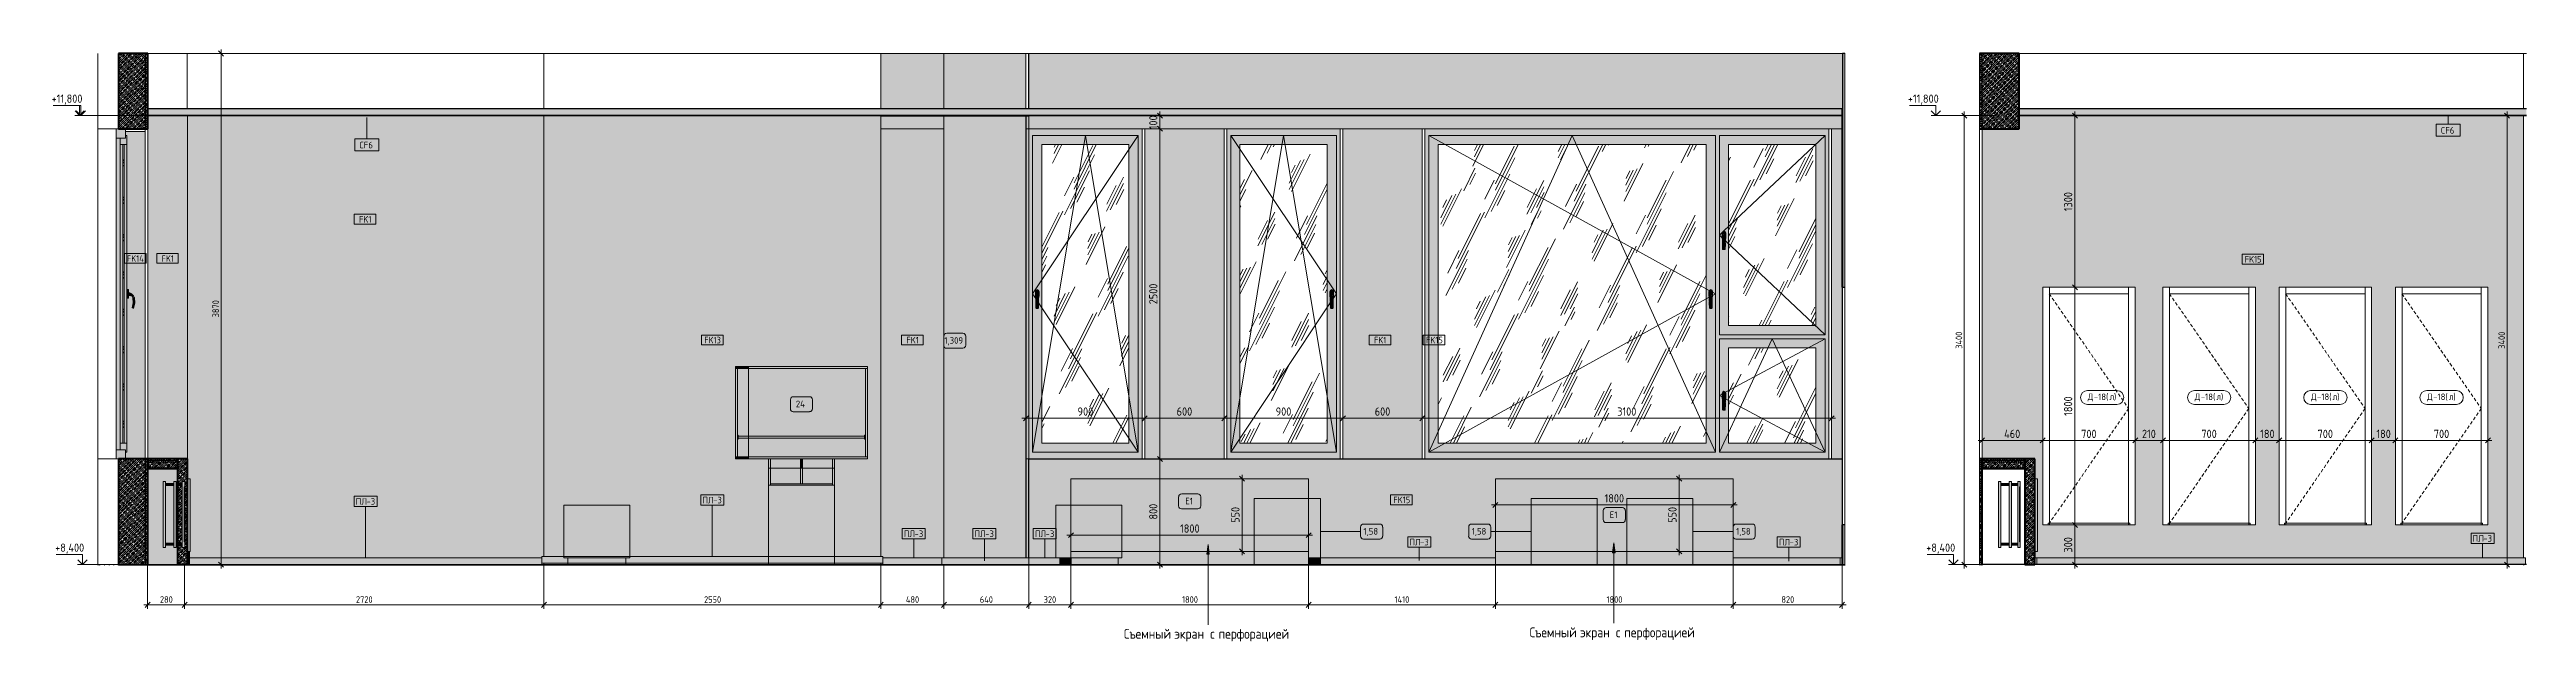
# Model space of a CAD drawing. Header units: millimetres. Extents: x -3511 to 67671, y -1987 to 16130.
# Drawn here: x 33663 to 52417, y 7818 to 12300 of the extents above; entities that cross this region are included whole.
import ezdxf

# ---------------------------------------------------------------- set-up
doc = ezdxf.new("R2010")
doc.units = ezdxf.units.MM
doc.linetypes.add('200_ШТРИХ__ш1_п0_6_', pattern=[40, 25, -15])
for name, color, linetype, lineweight in [('A-ANNO-DIMS', 7, 'Continuous', 9), ('A-ANNO-DIMS-25', 7, 'Continuous', 9), ('A-CLNG-IDEN', 7, 'Continuous', 9), ('A-DOOR', 7, 'Continuous', 9), ('A-DOOR-2', 7, '200_ШТРИХ__ш1_п0_6_', 9), ('A-DOOR-FRAM-1', 7, 'Continuous', 9), ('A-DOOR-FRAM-2', 7, 'Continuous', 18), ('A-DOOR-IDEN', 7, 'Continuous', 9), ('A-FLOR', 7, 'Continuous', 9), ('A-GENM', 7, 'Continuous', 9), ('A-GENM-IDEN', 7, 'Continuous', 9), ('A-GLAZ', 7, 'Continuous', 9), ('A-GLAZ-2', 7, 'Continuous', 18), ('A-WALL', 7, 'Continuous', 9), ('A-WALL-7', 7, 'Continuous', 40), ('A-WALL-IDEN', 7, 'Continuous', 9), ('A-WALL-PATT', 7, 'Continuous', 9), ('G-ANNO-DIMS', 7, 'Continuous', 9), ('G-ANNO-DIMS-1', 7, 'Continuous', 20), ('G-ANNO-TEXT', 7, 'Continuous', 9), ('I-FURN-IDEN', 7, 'Continuous', 9), ('I-WALL', 7, 'Continuous', 9), ('M-EQPM', 7, 'Continuous', 9), ('S-COLS', 7, 'Continuous', 9), ('Знаки', 7, 'Continuous', 9), ('Знаки-1', 7, 'Continuous', 18), ('Марки для знаков', 7, 'Continuous', 9)]:
    doc.layers.add(name, color=color, linetype=linetype, lineweight=lineweight)
for name, color, linetype, lineweight, true_color in [('A-CLNG-1', 7, 'Continuous', 9, 0x787878), ('A-CLNG-FNSH-1', 7, 'Continuous', 30, 0x3c3c3c), ('A-FLOR-1', 7, 'Continuous', 9, 0x787878), ('A-FLOR-FNSH-1', 7, 'Continuous', 30, 0x3c3c3c), ('A-FLOR-MCUT-1', 7, 'Continuous', 9, 0x646464), ('A-WALL-4', 7, 'Continuous', 40, 0x3c3c3c), ('A-WALL-5', 7, 'Continuous', 30, 0x3c3c3c), ('A-WALL-6', 7, 'Continuous', 9, 0x787878), ('A-WALL-FNSH-3', 7, 'Continuous', 30, 0x3c3c3c), ('I-FURN-10', 7, 'Continuous', 9, 0x858585), ('I-FURN-11', 7, 'Continuous', 9, 0x888888), ('I-FURN-12', 7, 'Continuous', 9, 0x8d8d8d), ('I-FURN-14', 7, 'Continuous', 9, 0xc5c578), ('I-FURN-3', 7, 'Continuous', 9, 0xc0c0c0), ('I-FURN-5', 7, 'Continuous', 9, 0xacacac), ('I-FURN-6', 7, 'Continuous', 9, 0x9e9e9e), ('I-FURN-7', 7, 'Continuous', 9, 0xd1d1d1), ('I-FURN-8', 7, 'Continuous', 9, 0xdddddd), ('I-FURN-9', 7, 'Continuous', 9, 0x949494), ('I-WALL-1', 7, 'Continuous', 9, 0x787878)]:
    doc.layers.add(name, color=color, linetype=linetype, lineweight=lineweight, true_color=true_color)
for name, color, linetype, lineweight, true_color, transparency in [('I-FURN-13', 2, 'Continuous', 9, 0xffff00, 0.7), ('I-FURN-2', 7, 'Continuous', 9, 0xfbfbfb, 0.7), ('I-FURN-4', 7, 'Continuous', 9, 0x7f7f7f, 0.7), ('M-EQPM-1', 7, 'Continuous', 9, 0xe6e6e6, 0.7)]:
    doc.layers.add(name, color=color, linetype=linetype, lineweight=lineweight, true_color=true_color, transparency=transparency)
doc.styles.add('GOST Common_5', font='GOST_Common.ttf', dxfattribs={"height": 50})
doc.styles.add('GOST Common_6', font='GOST_Common.ttf', dxfattribs={"width": 0.9, "height": 50})
doc.styles.add('GOST Common_7', font='GOST_Common.ttf', dxfattribs={"width": 0.9, "height": 75})
doc.styles.add('ISOCPEUR_2', font='isocpeur.ttf', dxfattribs={"width": 0.9, "height": 62.5})
doc.styles.add('ISOCPEUR_3', font='isocpeur.ttf', dxfattribs={"width": 0.9, "height": 50})
doc.dimstyles.new('ISO-2_0_0_9К_Средний_округл2', dxfattribs={"dimscale": 304.8, "dimtxt": 49.799059, "dimasz": 0.123031, "dimexe": 0.098425, "dimexo": 0, "dimgap": 0, "dimtad": 1, "dimdec": 0, "dimrnd": 10, "dimzin": 0, "dimdsep": 46, "dimtxsty": 'ISOCPEUR_3', "dimblk1": 'OBLIQUE', "dimblk2": 'OBLIQUE', "dimsah": 1, "dimcen": 0.09, "dimdle": 0.098425, "dimazin": 0, "dimtfac": 1, "dimtdec": 4, "dimtix": 1, "dimtmove": 0, "dimatfit": 3, "dimfxl": 1, "dimtvp": 1, "dimtolj": 1, "dimtzin": 0, "dimarcsym": 2})
doc.dimstyles.new('ISO-2_5_0_9К_БОЛЬШОЙ_1', dxfattribs={"dimscale": 304.8, "dimtxt": 62.248823, "dimasz": 0.123031, "dimexe": 0.098425, "dimexo": 0.246063, "dimgap": 0, "dimtad": 1, "dimdec": 0, "dimrnd": 10, "dimzin": 0, "dimdsep": 46, "dimtxsty": 'ISOCPEUR_2', "dimblk1": 'OBLIQUE', "dimblk2": 'OBLIQUE', "dimsah": 1, "dimcen": 0.09, "dimdle": 0.098425, "dimazin": 0, "dimtfac": 1, "dimtdec": 4, "dimtix": 1, "dimtmove": 0, "dimatfit": 3, "dimfxl": 1, "dimtvp": 1, "dimtolj": 1, "dimtzin": 0, "dimarcsym": 2})
pattern_1 = [(63.435, (5521.34, 31.75), (-255.583, 766.747), [317.5, -190.5, 317.5, -190.5, -403.903]), (63.435, (5521.34, 31.75), (-255.583, 766.747), [-1016, 127, -276.903]), (63.435, (5505.47, 47.6), (-255.583, 766.747), [254, -317.5, 190.5, -190.5, -467.403]), (63.435, (5505.47, 47.6), (-255.583, 766.747), [-952.5, 222.25, -245.153]), (63.435, (5505.47, 95.25), (-255.583, 766.747), [190.5, -381, 127, -190.5, -530.903]), (63.435, (5505.47, 95.25), (-255.583, 766.747), [-889, 285.75, -245.153]), (63.435, (5553.1, 47.6), (-255.583, 766.747), [190.5, -381, 158.75, -6404.65]), (63.435, (5600.7, 95.25), (-255.583, 766.747), [95.25, -476.25, 63.5, -6499.9]), (63.435, (5521.34, 174.6), (-255.583, 766.747), [63.5, -476.25, 63.5, -254, -562.653]), (63.435, (5521.34, 174.6), (-255.583, 766.747), [-857.25, 158.75, -403.903]), (63.435, (5807.1, 127), (-255.583, 766.747), [317.5, -476.25, 381, -251.503]), (63.435, (5807.1, 79.4), (-255.583, 766.747), [444.5, -317.5, 476.25, -188.003]), (63.435, (5838.84, 95.25), (-255.583, 766.747), [508, -254, 381, -276.903]), (63.435, (5886.47, 142.9), (-255.583, 766.747), [317.5, -444.5, 254, -403.903]), (63.435, (5838.84, 238.1), (-255.583, 766.747), [158.75, -635, 190.5, -435.653]), (63.435, (5934.1, 190.5), (-255.583, 766.747), [127, -635, 127, -530.903])]
pattern_2 = [(45, (39754.154, 0), (-14.25598, 14.25598), []), (45, (39768.41, 0), (-14.25598, 14.25598), [25.202, -5.04, 0.8382, -4.202])]
pattern_3 = [(0, (39754.154, 0), (30.48, 7.62), [2.515, -20.345, 2.515, -20.345, -121.92]), (0, (39754.154, 0), (30.48, 7.62), [-45.72, 2.515, -43.205, 2.515, -20.345, -53.34]), (0, (39754.154, 0), (30.48, 7.62), [-114.3, 2.515, -12.725, 2.515, -35.585]), (120, (39765.584, 3.81), (-21.8391136, 22.5864543), [2.515, -20.345, 2.515, -20.345, -121.92]), (120, (39765.584, 3.81), (-21.8391136, 22.5864543), [-45.72, 2.515, -43.205, 2.515, -20.345, -53.34]), (120, (39765.584, 3.81), (-21.8391136, 22.5864543), [-114.3, 2.515, -12.725, 2.515, -35.585]), (240, (39769.394, 19.05), (-8.6408864, -30.2064543), [2.515, -20.345, 2.515, -20.345, -121.92]), (240, (39769.394, 19.05), (-8.6408864, -30.2064543), [-45.72, 2.515, -43.205, 2.515, -20.345, -53.34]), (240, (39769.394, 19.05), (-8.6408864, -30.2064543), [-114.3, 2.515, -12.725, 2.515, -35.585])]
pattern_4 = [(0, (5462.491, 0), (0, 12.7), [3.403, -18.594]), (60, (5468.841, 1.701), (-10.998523, 6.35), [3.403, -18.594]), (120, (5470.542, 8.051), (-10.998523, -6.35), [3.403, -18.594]), (30, (5465.894, 0), (2.3e-05, 25.39996), [3.403, -21.997]), (30, (5459.544, 11), (2.3e-05, 25.39996), [3.403, -21.997]), (150, (5462.49, 0), (-21.997023, -12.69996), [3.403, -21.997]), (150, (5468.84, 11), (-21.997023, -12.69996), [3.403, -21.997]), (90, (5470.542, 4.65), (-21.997, 12.7), [3.403, -21.997]), (90, (5457.842, 4.65), (-21.997, 12.7), [3.403, -21.997])]
pattern_5 = [(45, (5457.842, 0), (-14.25598, 14.25598), []), (45, (5472.1, 0), (-14.25598, 14.25598), [25.202, -5.04, 0.8382, -4.202])]
pattern_6 = [(45, (63275.13, 0), (-14.25598, 14.25598), []), (45, (63289.385, 0), (-14.25598, 14.25598), [25.202, -5.04, 0.8382, -4.202])]
pattern_7 = [(0, (63275.13, 0), (101.6, 25.4), [8.382, -67.818, 8.382, -67.818, -406.4]), (0, (63275.13, 0), (101.6, 25.4), [-152.4, 8.382, -144.018, 8.382, -67.818, -177.8]), (0, (63275.13, 0), (101.6, 25.4), [-381, 8.382, -42.418, 8.382, -118.618]), (120, (63313.23, 12.7), (-72.797045, 75.28818), [8.382, -67.818, 8.382, -67.818, -406.4]), (120, (63313.23, 12.7), (-72.797045, 75.28818), [-152.4, 8.382, -144.018, 8.382, -67.818, -177.8]), (120, (63313.23, 12.7), (-72.797045, 75.28818), [-381, 8.382, -42.418, 8.382, -118.618]), (240, (63325.93, 63.5), (-28.802955, -100.68818), [8.382, -67.818, 8.382, -67.818, -406.4]), (240, (63325.93, 63.5), (-28.802955, -100.68818), [-152.4, 8.382, -144.018, 8.382, -67.818, -177.8]), (240, (63325.93, 63.5), (-28.802955, -100.68818), [-381, 8.382, -42.418, 8.382, -118.618])]
pattern_8 = [(45, (0, 0), (-14.25598, 14.25598), []), (45, (14.256, 0), (-14.25598, 14.25598), [25.202, -5.04, 0.8382, -4.202])]

msp = doc.modelspace()

# ---------------------------------------------------------------- texts
at = {"layer": 'A-CLNG-IDEN', "char_height": 50, "width": 132.278, "attachment_point": 1, "style": 'GOST Common_5'}
for insert in [(51768.7, 11712.6), (36008.1, 11601.7)]:
    msp.add_mtext('CF6', dxfattribs=dict(at, insert=insert))
at = {"layer": 'A-DOOR-IDEN', "char_height": 50, "attachment_point": 1, "style": 'GOST Common_5'}
for s, insert, width in [('\\fGOST Common|b0|i0|c204|p34|;Д', (49095.4, 9695.3), 56.118), ('-18(', (49141.7, 9695.3), 142.3), ('\\fGOST Common|b0|i0|c204|p34|;л', (49259.1, 9695.3), 42.089), ('\\fGOST Common|b0|i0|c204|p34|;)', (49293.8, 9695.3), 24.051), ('\\fGOST Common|b0|i0|c204|p34|;Д', (49905.3, 9695.3), 56.118), ('-18(', (49951.6, 9695.3), 142.3), ('\\fGOST Common|b0|i0|c204|p34|;л', (50069, 9695.3), 42.089), ('\\fGOST Common|b0|i0|c204|p34|;)', (50103.8, 9695.3), 24.051), ('\\fGOST Common|b0|i0|c204|p34|;Д', (50785.3, 9695.3), 56.118), ('-18(', (50831.6, 9695.3), 142.3), ('\\fGOST Common|b0|i0|c204|p34|;л', (50949, 9695.3), 42.089), ('\\fGOST Common|b0|i0|c204|p34|;)', (50983.8, 9695.3), 24.051), ('\\fGOST Common|b0|i0|c204|p34|;Д', (51665.3, 9695.3), 56.118), ('-18(', (51711.6, 9695.3), 142.3), ('\\fGOST Common|b0|i0|c204|p34|;л', (51829, 9695.3), 42.089), ('\\fGOST Common|b0|i0|c204|p34|;)', (51863.8, 9695.3), 24.051)]:
    msp.add_mtext(s, dxfattribs=dict(at, insert=insert, width=width))
at = {"layer": 'A-GENM-IDEN', "char_height": 50, "attachment_point": 1, "style": 'GOST Common_5'}
for s, insert, width in [('ПЛ', (35981.2, 8902.8), 98.207), ('-3', (36062.2, 8902.8), 86.181), ('ПЛ', (38606.2, 8912.8), 98.207), ('-3', (38687.2, 8912.8), 86.181), ('ПЛ', (40131.1, 8658), 98.207), ('-3', (40212.1, 8658), 86.181), ('ПЛ', (40666.1, 8658), 98.207), ('-3', (40747.2, 8658), 86.181), ('ПЛ', (41123.8, 8658), 98.207), ('-3', (41204.8, 8658), 86.181), ('ПЛ', (43959, 8594.6), 98.207), ('-3', (44040, 8594.6), 86.181), ('ПЛ', (46756.6, 8594.6), 98.207), ('-3', (46837.6, 8594.6), 86.181), ('ПЛ', (52009.8, 8623.3), 98.207), ('-3', (52090.8, 8623.3), 86.181)]:
    msp.add_mtext(s, dxfattribs=dict(at, insert=insert, width=width))
at = {"layer": 'A-WALL-IDEN', "char_height": 50, "attachment_point": 1, "style": 'GOST Common_6'}
for s, insert, width in [('FK1', (36006.3, 11039.3), 111.835), ('FK14', (34248.7, 10742.4), 156.93), ('FK1', (34511.3, 10742.4), 111.835), ('FK15', (50284.3, 10736.8), 151.519), ('FK13', (38620.1, 10124.5), 149.715), ('FK1', (40151.3, 10124.5), 111.835), ('FK1', (43691, 10124.5), 111.835), ('FK15', (44085.2, 10124.5), 151.519), ('FK15', (43838, 8914.7), 151.519)]:
    msp.add_mtext(s, dxfattribs=dict(at, insert=insert, width=width))
at = {"layer": 'G-ANNO-TEXT', "char_height": 75, "attachment_point": 1, "style": 'GOST Common_7'}
for s, insert, width in [('Съемный', (41797.5, 7913), 434.715), ('\\fGOST Common|b0|i0|c204|p34|;\\W.9; ', (42156.2, 7913), 28.861), ('экран', (42180, 7913), 299.43), ('\\fGOST Common|b0|i0|c204|p34|;\\W.9; ', (42427.1, 7913), 28.861), ('\\fGOST Common|b0|i0|c204|p34|;\\W.9;с', (42450.9, 7913), 48.703), ('\\fGOST Common|b0|i0|c204|p34|;\\W.9; ', (42491.1, 7913), 28.861), ('перфорацией', (42514.9, 7913), 672.816), ('Съемный', (44869.3, 7924.2), 434.715), ('\\fGOST Common|b0|i0|c204|p34|;\\W.9; ', (45228, 7924.2), 28.861), ('экран', (45251.8, 7924.2), 299.43), ('\\fGOST Common|b0|i0|c204|p34|;\\W.9; ', (45498.9, 7924.2), 28.861), ('\\fGOST Common|b0|i0|c204|p34|;\\W.9;с', (45522.7, 7924.2), 48.703), ('\\fGOST Common|b0|i0|c204|p34|;\\W.9; ', (45562.9, 7924.2), 28.861), ('перфорацией', (45586.7, 7924.2), 672.816)]:
    msp.add_mtext(s, dxfattribs=dict(at, insert=insert, width=width))
at = {"layer": 'I-FURN-IDEN', "char_height": 50, "attachment_point": 1, "style": 'GOST Common_5'}
for s, insert, width in [('1,309', (40438.4, 10121.8), 182.384), ('24', (39313.8, 9641.1), 94.198), ('1,58', (43611.6, 8676.8), 140.295), ('1,58', (44430.7, 8676.8), 140.295), ('1,58', (46432.6, 8676.8), 140.295)]:
    msp.add_mtext(s, dxfattribs=dict(at, insert=insert, width=width))
at = {"layer": 'Марки для знаков', "char_height": 50, "width": 74.156, "attachment_point": 1, "style": 'GOST Common_5'}
for insert in [(42262.1, 8905.6), (45476.6, 8801.8)]:
    msp.add_mtext('E1', dxfattribs=dict(at, insert=insert))

# ---------------------------------------------------------------- blocks, each defined once
blk = doc.blocks.new('парапет1 - парапет-18629556-Развертка 3_45-2')
at = {"layer": 'A-GENM'}
for p, q in [((-268, 10500), (-268, 10500)), ((-268, 10347), (-268, 10347))]:
    blk.add_line(p, q, dxfattribs=at)
blk = doc.blocks.new('120_Окно_СКБ_1Ст - 120_Окно_СКБ_1Ст 900х2500_h_-20664874-Развертка 3_45-2')
at = {"layer": 'A-GLAZ'}
h = blk.add_hatch(color=256, dxfattribs=at)
h.paths.add_polyline_path([(-110, 9200), (-58, 9200), (-58, 9270), (-128, 9270), (-128, 9200)])
h.paths.add_polyline_path([(-58, 11630), (-58, 11700), (-128, 11700), (-128, 11630), (-110, 11630)])
for points in [[(-110, 9270), (-98, 9270), (-98, 11630), (-128, 11630), (-128, 9270)], [(-36, 10468), (-36, 10482), (-48, 10482), (-48, 10468)], [(-36, 10432), (-36, 10468), (-48, 10468), (-48, 10432)], [(-36, 10418), (-36, 10432), (-48, 10432), (-48, 10418)], [(-2, 10420), (2, 10420), (-4, 10434), (-14, 10443), (-26, 10447), (-36, 10449), (-36, 10438), (-26, 10438), (-16, 10435), (-8, 10430), (-2, 10420)], [(-4, 10343), (2, 10363), (4, 10380), (4, 10402), (2, 10420), (-2, 10420), (1, 10400), (1, 10381), (-2, 10361), (-7, 10344), (-5, 10343)], [(-1, 10342), (5, 10361), (8, 10380), (8, 10401), (6, 10421), (2, 10420), (4, 10399), (4, 10380), (1, 10360), (-4, 10343), (-1, 10342)], [(2, 10340), (9, 10360), (12, 10380), (12, 10395), (12, 10403), (10, 10422), (6, 10421), (8, 10400), (8, 10380), (5, 10361), (-1, 10342), (2, 10341)]]:
    blk.add_hatch(color=256, dxfattribs=at).paths.add_polyline_path(points)
h = blk.add_hatch(color=256, dxfattribs=at)
h.paths.add_polyline_path([(-48, 9250), (-48, 9320), (-98, 9320), (-98, 9270), (-58, 9270), (-58, 9250)])
h.paths.add_polyline_path([(-98, 11580), (-48, 11580), (-48, 11650), (-58, 11650), (-58, 11630), (-98, 11630)])
h = blk.add_hatch(color=256, dxfattribs=at)
h.paths.add_polyline_path([(-90, 9320), (-78, 9320), (-78, 11580), (-98, 11580), (-98, 9320)])
h.paths.add_polyline_path([(-68, 9320), (-48, 9320), (-48, 11580), (-68, 11580), (-68, 9364)])
h = blk.add_hatch(dxfattribs=at)
h.set_pattern_fill('FP_17', color=256, style=0, pattern_type=2)
h.set_pattern_definition([(45, (5432.84, 25), (-70.7107, 70.7107), [50, -150]), (45, (5382.84, 0), (-70.7107, 70.7107), [150, -50]), (45, (5482.84, -25), (-70.7107, 70.7107), [50, -150])])
h.paths.add_polyline_path([(-68, 9320), (-68, 11580), (-78, 11580), (-78, 9320)])
h = blk.add_hatch(color=256, dxfattribs=at)
h.paths.add_polyline_path([(6, 10421), (10, 10422), (7, 10432), (3, 10441), (-2, 10447), (-10, 10453), (-17, 10457), (-24, 10460), (-32, 10462), (-36, 10462), (-36, 10451), (-24, 10449), (-12, 10445), (-1, 10436), (6, 10421)])
h.paths.add_polyline_path([(3, 10429), (2, 10432), (2, 10430), (3, 10429)])
h = blk.add_hatch(color=256, dxfattribs=at)
h.paths.add_polyline_path([(2, 10420), (6, 10421), (-1, 10436), (-13, 10446), (-26, 10450), (-36, 10451), (-36, 10449), (-25, 10447), (-13, 10442), (-3, 10433), (1, 10422)])
h.paths.add_polyline_path([(3, 10429), (3, 10429), (1, 10432), (1, 10432), (2, 10430)])
h = blk.add_hatch(color=256, dxfattribs=at)
h.paths.add_polyline_path([(-2, 10420), (-3, 10422), (-8, 10430), (-9, 10430), (-7, 10429), (-2, 10420)])
h.paths.add_polyline_path([(-17, 10435), (-18, 10436), (-17, 10435)])
h.paths.add_polyline_path([(-22, 10437), (-28, 10438), (-26, 10438), (-22, 10437)])
h = blk.add_hatch(color=256, dxfattribs=at)
h.paths.add_polyline_path([(10, 10422), (8, 10430), (5, 10437), (4, 10440), (1, 10443), (4, 10440), (8, 10431), (10, 10422)])
h.paths.add_polyline_path([(-2, 10447), (-5, 10450), (-2, 10447)])
h.paths.add_polyline_path([(-16, 10456), (-22, 10459), (-16, 10457)])
for p, q in [((-128, 11630), (-128, 9270)), ((-98, 11580), (-98, 9320)), ((-68, 11580), (-78, 11580)), ((-78, 11580), (-78, 9320)), ((-68, 9320), (-68, 11580)), ((-48, 9320), (-48, 11580)), ((-36, 10482), (-48, 10482)), ((-48, 10418), (-36, 10418)), ((-36, 10482), (-36, 10468)), ((-36, 10468), (-36, 10432)), ((-36, 10432), (-36, 10418)), ((-27, 10438), (-22, 10437)), ((-1, 10342), (-4, 10343)), ((-1, 10420), (-2, 10420)), ((-2, 10420), (-2, 10420)), ((-2, 10420), (-2, 10420)), ((0, 10420), (-1, 10420)), ((1, 10420), (0, 10420)), ((0, 10420), (1, 10420)), ((2, 10420), (1, 10420)), ((1, 10420), (2, 10420)), ((6, 10421), (2, 10420)), ((2, 10420), (6, 10421)), ((7, 10421), (6, 10421)), ((6, 10421), (7, 10421)), ((8, 10422), (7, 10421)), ((7, 10421), (8, 10422)), ((9, 10422), (8, 10422)), ((10, 10422), (9, 10422)), ((9, 10422), (9, 10422)), ((10, 10422), (10, 10422)), ((-78, 9320), (-68, 9320))]:
    blk.add_line(p, q, dxfattribs=at)
at = {"layer": 'A-GLAZ', "flags": 128}
for points in [[(-17, 10436), (-27, 10438), (-36, 10438)], [(-2, 10420), (-8, 10430), (-13, 10433)], [(-2, 10420), (1, 10381), (-7, 10344)], [(-7, 10344), (1, 10381), (-2, 10420)], [(-2, 10420), (1, 10381), (-7, 10344)], [(-7, 10344), (1, 10381), (-2, 10420)], [(-4, 10343), (-5, 10343), (-6, 10344), (-6, 10344), (-7, 10344), (-7, 10344), (-7, 10344)], [(-2, 10420), (-2, 10420), (-2, 10420)], [(-2, 10420), (-1, 10420), (0, 10420)], [(2, 10340), (2, 10341), (2, 10341), (1, 10341), (1, 10341), (0, 10341), (-1, 10342)], [(2, 10340), (12, 10380), (10, 10422)], [(8, 10422), (9, 10422), (9, 10422)], [(9, 10422), (10, 10422), (10, 10422)]]:
    blk.add_lwpolyline(points, dxfattribs=at)
at = {"layer": 'A-GLAZ-2'}
for p, q in [((-58, 11700), (-128, 11700)), ((-128, 11700), (-128, 11630)), ((-128, 11630), (-58, 11630)), ((-58, 11630), (-98, 11630)), ((-98, 11630), (-98, 11580)), ((-58, 11630), (-58, 11700)), ((-48, 11650), (-58, 11650)), ((-58, 11650), (-58, 11630)), ((-48, 11580), (-48, 11650)), ((-98, 11580), (-98, 9320)), ((-98, 11580), (-48, 11580)), ((-48, 11580), (-48, 9320)), ((-58, 9270), (-128, 9270)), ((-128, 9270), (-128, 9200)), ((-128, 9200), (-58, 9200)), ((-48, 9320), (-98, 9320)), ((-98, 9320), (-98, 9270)), ((-98, 9270), (-58, 9270)), ((-58, 9270), (-58, 9250)), ((-58, 9200), (-58, 9270)), ((-58, 9250), (-48, 9250)), ((-48, 9250), (-48, 9320))]:
    blk.add_line(p, q, dxfattribs=at)
blk = doc.blocks.new('120_Окно_СКБ_2Ст - 120_Окно_СКБ_2Ст 3100х2500 _мал_створка слева_ 2-22446355-Развертка 3_45-2')
at = {"layer": 'A-GLAZ'}
h = blk.add_hatch(color=256, dxfattribs=at)
h.paths.add_polyline_path([(9781, 9200), (12839, 9200), (12839, 11700), (9780, 11700), (9780, 11680), (9781, 11680), (9781, 9201)])
h.paths.add_polyline_path([(9880, 9250), (9810, 9250), (9810, 11650), (11980, 11650), (11980, 9250), (10068, 9250)])
h.paths.add_polyline_path([(12135, 9250), (12010, 9250), (12010, 10110), (12810, 10110), (12810, 9250), (12217, 9250)])
h.paths.add_polyline_path([(12810, 10140), (12010, 10140), (12010, 11650), (12810, 11650), (12810, 10210)])
h = blk.add_hatch(color=256, dxfattribs=at)
h.paths.add_polyline_path([(9830, 9250), (11980, 9250), (11980, 11650), (9810, 11650), (9810, 9250)])
h.paths.add_polyline_path([(11308, 9320), (9880, 9320), (9880, 11580), (11910, 11580), (11910, 9320), (11721, 9320)])
h.paths.add_polyline_path([(11938, 10340), (11936, 10341), (11935, 10341), (11935, 10342), (11934, 10424), (11933, 10425), (11931, 10428), (11931, 10432), (11931, 10469), (11931, 10472), (11933, 10475), (11935, 10478), (11938, 10480), (11941, 10482), (11945, 10482), (11949, 10482), (11952, 10480), (11955, 10478), (11957, 10475), (11959, 10472), (11959, 10468), (11959, 10432), (11959, 10428), (11957, 10425), (11956, 10424), (11956, 10400), (11955, 10341), (11954, 10341), (11952, 10340), (11941, 10340)])
h = blk.add_hatch(color=256, dxfattribs=at)
h.paths.add_polyline_path([(12034, 10140), (12810, 10140), (12810, 11650), (12010, 11650), (12010, 10140), (12030, 10140)])
h.paths.add_polyline_path([(12740, 10210), (12080, 10210), (12080, 11580), (12740, 11580), (12740, 10333)])
h.paths.add_polyline_path([(12045, 10785), (12036, 10786), (12035, 10786), (12035, 10787), (12034, 10869), (12033, 10870), (12031, 10873), (12031, 10877), (12031, 10913), (12032, 10917), (12033, 10920), (12035, 10923), (12038, 10925), (12041, 10927), (12045, 10927), (12049, 10927), (12052, 10925), (12055, 10923), (12057, 10920), (12059, 10917), (12059, 10913), (12059, 10877), (12059, 10873), (12057, 10870), (12056, 10869), (12056, 10845), (12055, 10786), (12054, 10786), (12052, 10785), (12045, 10785)])
h = blk.add_hatch(dxfattribs=at)
h.set_pattern_fill('FP_18', color=256, style=0, pattern_type=2)
h.set_pattern_definition(pattern_1)
h.paths.add_polyline_path([(9880, 9320), (11910, 9320), (11910, 11580), (9880, 11580), (9880, 9364)])
h = blk.add_hatch(dxfattribs=at)
h.set_pattern_fill('FP_18', color=256, style=0, pattern_type=2)
h.set_pattern_definition(pattern_1)
h.paths.add_polyline_path([(12135, 10210), (12740, 10210), (12740, 11580), (12080, 11580), (12080, 10210)])
h = blk.add_hatch(color=256, dxfattribs=at)
h.paths.add_polyline_path([(12033, 10895), (12033, 10897), (12033, 10895)])
h.paths.add_polyline_path([(12034, 10869), (12033, 10895), (12033, 10899), (12033, 10899), (12033, 10899), (12034, 10901), (12034, 10902), (12036, 10905), (12037, 10904), (12037, 10905), (12037, 10905), (12039, 10906), (12042, 10907), (12046, 10907), (12050, 10907), (12053, 10905), (12055, 10903), (12056, 10901), (12057, 10899), (12057, 10899), (12057, 10897), (12057, 10895), (12056, 10884), (12056, 10869), (12057, 10871), (12059, 10873), (12059, 10878), (12059, 10913), (12059, 10917), (12057, 10920), (12055, 10923), (12052, 10925), (12048, 10927), (12045, 10927), (12041, 10927), (12038, 10925), (12035, 10923), (12033, 10920), (12031, 10917), (12031, 10913), (12031, 10877), (12032, 10873), (12033, 10870), (12034, 10869)])
for points in [[(12034, 10866), (12035, 10867), (12037, 10867), (12038, 10867), (12040, 10891), (12041, 10897), (12042, 10904), (12043, 10907), (12040, 10907), (12037, 10905), (12037, 10905), (12037, 10905), (12037, 10904), (12036, 10904), (12035, 10903), (12034, 10901), (12033, 10900), (12033, 10899), (12033, 10898), (12033, 10895), (12033, 10890), (12034, 10866)], [(12052, 10867), (12050, 10891), (12049, 10899), (12047, 10904), (12046, 10907), (12044, 10907), (12043, 10905), (12042, 10902), (12041, 10897), (12039, 10884), (12038, 10867), (12051, 10867)], [(12038, 10785), (12038, 10867), (12035, 10867), (12034, 10866), (12035, 10786), (12036, 10786), (12037, 10786)], [(12045, 10785), (12052, 10785), (12052, 10867), (12038, 10867), (12038, 10785), (12041, 10785)], [(12052, 10785), (12054, 10786), (12055, 10786), (12055, 10787), (12056, 10866), (12054, 10867), (12052, 10867), (12052, 10787)], [(12056, 10865), (12056, 10865), (12056, 10865)], [(11934, 10421), (11935, 10422), (11937, 10422), (11938, 10422), (11940, 10446), (11941, 10454), (11943, 10459), (11943, 10462), (11940, 10462), (11938, 10461), (11937, 10460), (11937, 10460), (11937, 10459), (11936, 10460), (11935, 10458), (11934, 10456), (11933, 10455), (11933, 10454), (11933, 10453), (11933, 10450), (11933, 10445), (11934, 10421)], [(11938, 10340), (11938, 10422), (11935, 10422), (11934, 10421), (11935, 10341), (11936, 10341), (11937, 10341)], [(11938, 10422), (11952, 10422), (11950, 10446), (11949, 10454), (11947, 10459), (11946, 10462), (11944, 10462), (11943, 10460), (11942, 10458), (11941, 10452), (11939, 10439), (11938, 10423)], [(11946, 10340), (11952, 10340), (11952, 10422), (11938, 10422), (11938, 10340), (11945, 10340)], [(11952, 10340), (11954, 10341), (11955, 10341), (11955, 10342), (11956, 10421), (11954, 10422), (11952, 10422), (11952, 10347)], [(11956, 10420), (11956, 10420), (11956, 10420)], [(12034, 9651), (12035, 9652), (12037, 9652), (12038, 9652), (12040, 9676), (12041, 9682), (12042, 9689), (12043, 9692), (12040, 9692), (12038, 9691), (12037, 9690), (12037, 9690), (12037, 9689), (12036, 9689), (12035, 9688), (12034, 9686), (12033, 9685), (12033, 9684), (12033, 9683), (12033, 9680), (12033, 9675), (12034, 9651)], [(12038, 9570), (12038, 9652), (12035, 9652), (12034, 9651), (12035, 9571), (12036, 9571), (12037, 9571)], [(12052, 9652), (12050, 9676), (12049, 9684), (12047, 9689), (12046, 9692), (12044, 9692), (12043, 9690), (12042, 9687), (12041, 9682), (12039, 9669), (12038, 9652), (12051, 9652)], [(12045, 9570), (12052, 9570), (12052, 9652), (12038, 9652), (12038, 9570), (12038, 9570)], [(12052, 9570), (12054, 9571), (12055, 9571), (12055, 9572), (12056, 9651), (12054, 9652), (12052, 9652), (12052, 9576)], [(12056, 9650), (12056, 9650), (12056, 9650)]]:
    blk.add_hatch(color=256, dxfattribs=at).paths.add_polyline_path(points)
h = blk.add_hatch(color=256, dxfattribs=at)
h.paths.add_polyline_path([(12056, 10866), (12057, 10892), (12057, 10898), (12057, 10899), (12057, 10899), (12055, 10903), (12054, 10905), (12051, 10906), (12048, 10907), (12046, 10907), (12047, 10905), (12047, 10904), (12049, 10897), (12050, 10885), (12052, 10867), (12055, 10867), (12056, 10866)])
h.paths.add_polyline_path([(12056, 10900), (12056, 10901), (12056, 10900)])
h = blk.add_hatch(color=256, dxfattribs=at)
h.paths.add_polyline_path([(11933, 10450), (11933, 10452), (11933, 10450)])
h.paths.add_polyline_path([(11934, 10424), (11933, 10450), (11933, 10454), (11933, 10454), (11933, 10454), (11934, 10456), (11934, 10457), (11936, 10460), (11937, 10459), (11937, 10460), (11937, 10460), (11939, 10461), (11942, 10462), (11946, 10462), (11950, 10462), (11953, 10460), (11955, 10458), (11956, 10456), (11957, 10454), (11957, 10454), (11957, 10452), (11957, 10450), (11956, 10439), (11956, 10424), (11957, 10425), (11959, 10429), (11959, 10433), (11959, 10468), (11959, 10472), (11957, 10475), (11954, 10479), (11952, 10480), (11949, 10482), (11945, 10482), (11941, 10482), (11938, 10480), (11935, 10478), (11933, 10475), (11931, 10472), (11931, 10468), (11931, 10432), (11931, 10428), (11933, 10425), (11934, 10424)])
h = blk.add_hatch(color=256, dxfattribs=at)
h.paths.add_polyline_path([(11956, 10421), (11957, 10447), (11957, 10453), (11957, 10454), (11957, 10454), (11955, 10458), (11954, 10460), (11951, 10461), (11948, 10462), (11946, 10462), (11947, 10460), (11947, 10459), (11949, 10452), (11951, 10439), (11952, 10422), (11955, 10422), (11956, 10421)])
h.paths.add_polyline_path([(11956, 10455), (11956, 10456), (11956, 10455)])
h = blk.add_hatch(color=256, dxfattribs=at)
h.paths.add_polyline_path([(12217, 9250), (12810, 9250), (12810, 10110), (12010, 10110), (12010, 9250), (12135, 9250)])
h.paths.add_polyline_path([(12740, 9320), (12080, 9320), (12080, 10040), (12740, 10040), (12740, 9364)])
h.paths.add_polyline_path([(12045, 9570), (12036, 9571), (12035, 9571), (12035, 9572), (12034, 9654), (12033, 9655), (12031, 9658), (12031, 9662), (12031, 9698), (12032, 9702), (12033, 9705), (12035, 9708), (12038, 9710), (12041, 9712), (12045, 9712), (12049, 9712), (12052, 9710), (12055, 9708), (12057, 9705), (12059, 9702), (12059, 9697), (12059, 9662), (12059, 9658), (12057, 9655), (12056, 9654), (12056, 9630), (12055, 9571), (12054, 9571), (12052, 9570), (12045, 9570)])
h = blk.add_hatch(dxfattribs=at)
h.set_pattern_fill('FP_18', color=256, style=0, pattern_type=2)
h.set_pattern_definition(pattern_1)
h.paths.add_polyline_path([(12740, 9320), (12740, 10040), (12080, 10040), (12080, 9320), (12548, 9320)])
h = blk.add_hatch(color=256, dxfattribs=at)
h.paths.add_polyline_path([(12033, 9680), (12033, 9682), (12033, 9681)])
h.paths.add_polyline_path([(12034, 9654), (12033, 9679), (12033, 9684), (12033, 9684), (12033, 9684), (12034, 9686), (12034, 9687), (12036, 9690), (12037, 9689), (12037, 9690), (12037, 9690), (12039, 9691), (12042, 9692), (12046, 9692), (12050, 9692), (12053, 9690), (12055, 9688), (12056, 9686), (12057, 9684), (12057, 9684), (12057, 9682), (12057, 9680), (12056, 9668), (12056, 9654), (12057, 9656), (12059, 9658), (12059, 9662), (12059, 9698), (12059, 9702), (12057, 9705), (12055, 9708), (12052, 9710), (12049, 9712), (12045, 9712), (12041, 9712), (12038, 9710), (12035, 9708), (12033, 9705), (12031, 9702), (12031, 9698), (12031, 9662), (12032, 9658), (12033, 9655), (12034, 9654)])
h = blk.add_hatch(color=256, dxfattribs=at)
h.paths.add_polyline_path([(12056, 9651), (12057, 9677), (12057, 9683), (12057, 9684), (12057, 9684), (12055, 9688), (12054, 9690), (12051, 9691), (12048, 9692), (12046, 9692), (12047, 9690), (12048, 9686), (12049, 9682), (12050, 9670), (12052, 9652), (12055, 9652), (12056, 9651)])
h.paths.add_polyline_path([(12056, 9685), (12056, 9686), (12056, 9685)])
for p, q in [((9760, 9200), (9760, 11700)), ((9760, 11700), (12860, 11700)), ((9810, 9250), (9810, 11650)), ((11980, 11650), (9810, 11650)), ((9810, 9250), (10895, 11650)), ((9810, 11650), (11933, 10476)), ((11980, 9250), (10895, 11650)), ((11980, 11650), (11980, 9250)), ((12010, 10140), (12010, 11650)), ((12810, 11650), (12010, 11650)), ((12810, 11650), (12044, 10927)), ((12810, 11650), (12810, 10140)), ((12860, 11700), (12860, 9200)), ((9880, 11580), (9880, 9320)), ((9880, 11580), (11910, 11580)), ((11910, 9320), (11910, 11580)), ((12080, 11580), (12080, 10210)), ((12080, 11580), (12740, 11580)), ((12740, 10210), (12740, 11580)), ((12031, 10915), (12010, 10895)), ((12010, 10895), (12031, 10875)), ((12031, 10913), (12031, 10877)), ((12031, 10913), (12031, 10877)), ((12032, 10894), (12032, 10896)), ((12035, 10787), (12034, 10896)), ((12046, 10907), (12044, 10907)), ((12044, 10907), (12046, 10907)), ((12044, 10907), (12046, 10907)), ((12056, 10896), (12055, 10787)), ((12057, 10896), (12057, 10894)), ((12059, 10877), (12059, 10913)), ((12059, 10877), (12059, 10913)), ((12034, 10866), (12034, 10865)), ((12034, 10865), (12034, 10866)), ((12034, 10865), (12034, 10865)), ((12036, 10867), (12037, 10867)), ((12037, 10867), (12038, 10867)), ((12052, 10867), (12038, 10867)), ((12038, 10867), (12052, 10867)), ((12052, 10785), (12038, 10785)), ((12052, 10785), (12038, 10785)), ((12052, 10867), (12053, 10867)), ((12053, 10867), (12054, 10867)), ((12056, 10865), (12056, 10866)), ((12056, 10866), (12056, 10865)), ((12056, 10852), (12810, 10140)), ((11933, 10424), (9810, 9250)), ((11931, 10468), (11931, 10432)), ((11931, 10468), (11931, 10432)), ((11932, 10451), (11933, 10454)), ((11932, 10449), (11932, 10451)), ((11935, 10342), (11934, 10451)), ((11934, 10421), (11934, 10420)), ((11934, 10420), (11934, 10421)), ((11934, 10420), (11934, 10420)), ((11936, 10422), (11937, 10422)), ((11937, 10422), (11938, 10422)), ((11952, 10422), (11938, 10422)), ((11938, 10422), (11952, 10422)), ((11952, 10340), (11938, 10340)), ((11952, 10340), (11938, 10340)), ((11946, 10462), (11944, 10462)), ((11944, 10462), (11946, 10462)), ((11944, 10462), (11946, 10462)), ((11952, 10422), (11953, 10422)), ((11953, 10422), (11954, 10422)), ((11956, 10451), (11955, 10342)), ((11956, 10420), (11956, 10421)), ((11956, 10421), (11956, 10420)), ((11957, 10454), (11957, 10451)), ((11957, 10451), (11957, 10449)), ((11959, 10432), (11959, 10468)), ((11959, 10432), (11959, 10468)), ((11959, 10462), (11980, 10450)), ((11980, 10450), (11959, 10438)), ((12810, 10140), (12010, 10140)), ((12080, 10210), (12740, 10210)), ((12010, 9250), (12010, 10110)), ((12810, 10110), (12010, 10110)), ((12010, 9250), (12410, 10110)), ((12810, 10110), (12057, 9705)), ((12080, 10040), (12080, 9320)), ((12080, 10040), (12740, 10040)), ((12810, 9250), (12410, 10110)), ((12740, 9320), (12740, 10040)), ((12810, 10110), (12810, 9250)), ((12031, 9691), (12010, 9680)), ((12010, 9680), (12031, 9669)), ((12031, 9698), (12031, 9662)), ((12031, 9698), (12031, 9662)), ((12032, 9679), (12032, 9681)), ((12035, 9572), (12034, 9681)), ((12034, 9651), (12034, 9650)), ((12034, 9650), (12034, 9651)), ((12034, 9650), (12034, 9650)), ((12036, 9652), (12037, 9652)), ((12037, 9652), (12038, 9652)), ((12052, 9652), (12038, 9652)), ((12038, 9652), (12052, 9652)), ((12052, 9570), (12038, 9570)), ((12052, 9570), (12038, 9570)), ((12046, 9692), (12044, 9692)), ((12044, 9692), (12046, 9692)), ((12044, 9692), (12046, 9692)), ((12052, 9652), (12053, 9652)), ((12053, 9652), (12054, 9652)), ((12056, 9681), (12055, 9572)), ((12056, 9650), (12056, 9651)), ((12056, 9651), (12056, 9650)), ((12057, 9681), (12057, 9679)), ((12057, 9655), (12810, 9250)), ((12059, 9662), (12059, 9698)), ((12059, 9662), (12059, 9698)), ((12860, 9200), (9760, 9200)), ((11980, 9250), (9810, 9250)), ((9880, 9320), (11910, 9320)), ((12810, 9250), (12010, 9250)), ((12080, 9320), (12740, 9320))]:
    blk.add_line(p, q, dxfattribs=at)
at = {"layer": 'A-GLAZ', "flags": 128}
for points in [[(12032, 10896), (12033, 10899), (12034, 10902), (12036, 10904), (12038, 10906), (12041, 10907), (12044, 10907)], [(12033, 10890), (12033, 10891), (12032, 10894)], [(12033, 10891), (12033, 10890), (12033, 10884), (12034, 10877), (12034, 10874)], [(12046, 10907), (12049, 10907), (12052, 10906), (12054, 10904), (12056, 10902), (12057, 10899), (12057, 10896)], [(12057, 10891), (12057, 10890), (12057, 10884), (12056, 10877), (12056, 10874)], [(12057, 10894), (12057, 10891), (12057, 10890)], [(12038, 10867), (12037, 10867), (12036, 10867), (12035, 10867), (12035, 10867), (12034, 10866), (12034, 10866)], [(12034, 10866), (12034, 10866), (12035, 10867)], [(12035, 10787), (12034, 10828), (12034, 10837)], [(12035, 10867), (12035, 10867), (12036, 10867)], [(12038, 10785), (12037, 10786), (12037, 10786), (12036, 10786), (12035, 10786), (12035, 10786), (12035, 10787)], [(12056, 10866), (12056, 10866), (12055, 10867), (12055, 10867), (12054, 10867), (12053, 10867), (12052, 10867)], [(12055, 10787), (12055, 10786), (12055, 10786), (12054, 10786), (12053, 10786), (12053, 10786), (12052, 10785)], [(12054, 10867), (12055, 10867), (12055, 10867)], [(12055, 10867), (12056, 10866), (12056, 10866)], [(12055, 10787), (12056, 10828), (12056, 10837)], [(11933, 10445), (11933, 10446), (11932, 10449)], [(11933, 10454), (11934, 10457), (11936, 10459), (11938, 10461), (11941, 10462), (11944, 10462)], [(11933, 10446), (11933, 10445), (11933, 10439), (11934, 10432), (11934, 10429)], [(11938, 10422), (11937, 10422), (11936, 10422), (11935, 10422), (11935, 10422), (11934, 10421), (11934, 10421)], [(11934, 10421), (11934, 10421), (11935, 10422)], [(11935, 10342), (11934, 10383), (11934, 10392)], [(11935, 10422), (11935, 10422), (11936, 10422)], [(11938, 10340), (11937, 10341), (11937, 10341), (11936, 10341), (11935, 10341), (11935, 10341), (11935, 10342)], [(11946, 10462), (11949, 10462), (11952, 10461), (11954, 10459), (11956, 10457), (11957, 10454)], [(11956, 10421), (11956, 10421), (11955, 10422), (11955, 10422), (11954, 10422), (11953, 10422), (11952, 10422)], [(11955, 10342), (11955, 10341), (11955, 10341), (11954, 10341), (11953, 10341), (11953, 10341), (11952, 10340)], [(11954, 10422), (11955, 10422), (11955, 10422)], [(11955, 10422), (11956, 10421), (11956, 10421)], [(11955, 10342), (11956, 10383), (11956, 10392)], [(11957, 10446), (11957, 10445), (11957, 10439), (11956, 10432), (11956, 10429)], [(11957, 10449), (11957, 10446), (11957, 10445)], [(12032, 9681), (12033, 9684), (12034, 9687), (12036, 9689), (12038, 9691), (12041, 9692), (12044, 9692)], [(12033, 9675), (12033, 9676), (12032, 9679)], [(12033, 9676), (12033, 9675), (12033, 9669), (12034, 9662), (12034, 9659)], [(12038, 9652), (12037, 9652), (12036, 9652), (12035, 9652), (12035, 9652), (12034, 9651), (12034, 9651)], [(12034, 9651), (12034, 9651), (12035, 9652)], [(12035, 9572), (12034, 9613), (12034, 9622)], [(12035, 9652), (12035, 9652), (12036, 9652)], [(12038, 9570), (12037, 9571), (12037, 9571), (12036, 9571), (12035, 9571), (12035, 9571), (12035, 9572)], [(12046, 9692), (12049, 9692), (12052, 9691), (12054, 9689), (12056, 9687), (12057, 9684), (12057, 9681)], [(12056, 9651), (12056, 9651), (12055, 9652), (12055, 9652), (12054, 9652), (12053, 9652), (12052, 9652)], [(12055, 9572), (12055, 9571), (12055, 9571), (12054, 9571), (12053, 9571), (12053, 9571), (12052, 9570)], [(12054, 9652), (12055, 9652), (12055, 9652)], [(12055, 9652), (12056, 9651), (12056, 9651)], [(12055, 9572), (12056, 9613), (12056, 9622)], [(12057, 9676), (12057, 9675), (12057, 9669), (12056, 9662), (12056, 9659)], [(12057, 9679), (12057, 9676), (12057, 9675)]]:
    blk.add_lwpolyline(points, dxfattribs=at)
at = {"layer": 'A-GLAZ'}
for centre, radius, start, end in [((12045, 10913), 14, 360, 180), ((12045, 10913), 14, 0, 180), ((12044, 10896), 11.5, 90.2744, 204.8614), ((12044, 10896), 10.5, 90.2744, 181.3109), ((12046, 10896), 10.5, 0.0023, 89.7256), ((12046, 10896), 11.5, 335.1322, 89.7256), ((12045, 10877), 14, 180, 217.3919), ((12045, 10877), 14, 180, 217.174), ((12045, 10877), 14, 322.6053, 0), ((12045, 10877), 14, 322.826, 0), ((11945, 10468), 14, 360, 180), ((11945, 10468), 14, 0, 180), ((11945, 10432), 14, 180, 217.3919), ((11945, 10432), 14, 180, 217.174), ((11944, 10451), 11.5, 90.2744, 204.8614), ((11944, 10451), 10.5, 90.2744, 181.3109), ((11946, 10451), 10.5, 0.0023, 89.7256), ((11946, 10451), 11.5, 335.1322, 89.7256), ((11945, 10432), 14, 322.6053, 0), ((11945, 10432), 14, 322.826, 0), ((12045, 9698), 14, 0, 180), ((12045, 9698), 14, 0, 180), ((12045, 9662), 14, 180, 217.3919), ((12045, 9662), 14, 180, 217.174), ((12044, 9681), 11.5, 90.2744, 204.8614), ((12044, 9681), 10.5, 90.2744, 181.3109), ((12046, 9681), 10.5, 0.0023, 89.7256), ((12046, 9681), 11.5, 335.1322, 89.7256), ((12045, 9662), 14, 322.6053, 0), ((12045, 9662), 14, 322.826, 0)]:
    blk.add_arc(centre, radius, start, end, dxfattribs=at)
for centre, major_axis, start_param, end_param in [((12038, 10787), (-3, 0), 0.00131, 1.569486), ((12052, 10787), (3, 0), 4.713699, 6.278048), ((11938, 10342), (3, 0), 3.142903, 4.711079), ((11952, 10342), (3, 0), 4.713699, 6.278048), ((12038, 9572), (3, 0), 3.142903, 4.711079), ((12052, 9572), (3, 0), 4.713699, 6.278048)]:
    blk.add_ellipse(centre, major_axis=major_axis, ratio=0.374607, start_param=start_param, end_param=end_param, dxfattribs=at)
blk = doc.blocks.new('110_Дверь_СКБ_1Ст - д-18 700x2100h_Технический шкаф ЭОМ и СС-23257539-Развертка 3_45-2')
at = {"layer": 'A-DOOR-FRAM-1'}
blk.add_line((12961, 10450), (12961, 8714), dxfattribs=at)
at = {"layer": 'A-DOOR-FRAM-2'}
for p, q in [((12962, 10500), (12961, 10500)), ((12961, 10500), (12961, 10450)), ((12961, 10450), (12962, 10450)), ((12962, 8714), (12961, 8714)), ((12961, 8714), (12961, 8700)), ((12961, 8700), (12962, 8700))]:
    blk.add_line(p, q, dxfattribs=at)
blk = doc.blocks.new('120_Окно_СКБ_1Ст - 120_Окно_СКБ_1Ст 900х2500_h_-V7-Развертка 3_45-2')
at = {"layer": 'A-GLAZ'}
h = blk.add_hatch(color=256, dxfattribs=at)
h.paths.add_polyline_path([(9090, 9200), (9139, 9200), (9139, 11680), (9140, 11680), (9140, 11700), (8281, 11700), (8281, 9200), (9040, 9200)])
h.paths.add_polyline_path([(8330, 9250), (8310, 9250), (8310, 11650), (9110, 11650), (9110, 9250), (8380, 9250)])
h = blk.add_hatch(color=256, dxfattribs=at)
h.paths.add_polyline_path([(8330, 9250), (9110, 9250), (9110, 11650), (8310, 11650), (8310, 9250)])
h.paths.add_polyline_path([(8414, 9320), (8380, 9320), (8380, 11580), (9040, 11580), (9040, 9320), (8827, 9320)])
h.paths.add_polyline_path([(9075, 10340), (9066, 10341), (9065, 10341), (9065, 10342), (9064, 10424), (9063, 10425), (9061, 10428), (9061, 10432), (9061, 10469), (9061, 10472), (9063, 10475), (9065, 10478), (9068, 10480), (9071, 10482), (9075, 10482), (9079, 10482), (9082, 10480), (9085, 10478), (9087, 10475), (9089, 10472), (9089, 10468), (9089, 10432), (9089, 10428), (9087, 10425), (9086, 10424), (9086, 10400), (9085, 10341), (9084, 10341), (9082, 10340), (9075, 10340)])
h = blk.add_hatch(dxfattribs=at)
h.set_pattern_fill('FP_18', color=256, style=0, pattern_type=2)
h.set_pattern_definition(pattern_1)
h.paths.add_polyline_path([(8414, 9320), (9040, 9320), (9040, 11580), (8380, 11580), (8380, 9320)])
h = blk.add_hatch(color=256, dxfattribs=at)
h.paths.add_polyline_path([(9063, 10450), (9063, 10452), (9063, 10450)])
h.paths.add_polyline_path([(9064, 10424), (9063, 10450), (9063, 10454), (9063, 10454), (9063, 10454), (9064, 10456), (9064, 10457), (9066, 10460), (9067, 10459), (9067, 10460), (9067, 10460), (9069, 10461), (9072, 10462), (9076, 10462), (9080, 10462), (9083, 10460), (9085, 10458), (9086, 10456), (9087, 10454), (9087, 10454), (9087, 10452), (9087, 10450), (9086, 10438), (9086, 10424), (9087, 10425), (9089, 10429), (9089, 10432), (9089, 10468), (9089, 10472), (9087, 10475), (9085, 10478), (9082, 10480), (9079, 10482), (9075, 10482), (9071, 10482), (9068, 10480), (9065, 10478), (9063, 10475), (9061, 10472), (9061, 10468), (9061, 10432), (9061, 10428), (9063, 10425), (9064, 10424)])
for points in [[(9064, 10421), (9065, 10422), (9067, 10422), (9068, 10422), (9070, 10446), (9071, 10454), (9073, 10459), (9073, 10462), (9070, 10462), (9068, 10461), (9067, 10460), (9067, 10460), (9067, 10459), (9066, 10460), (9065, 10458), (9064, 10456), (9063, 10455), (9063, 10454), (9063, 10453), (9063, 10450), (9063, 10445), (9064, 10421)], [(9068, 10340), (9068, 10422), (9065, 10422), (9064, 10421), (9065, 10341), (9066, 10341), (9067, 10341)], [(9068, 10422), (9082, 10422), (9080, 10446), (9079, 10454), (9077, 10459), (9076, 10462), (9074, 10462), (9073, 10460), (9072, 10458), (9071, 10452), (9069, 10439), (9068, 10423)], [(9076, 10340), (9082, 10340), (9082, 10422), (9068, 10422), (9068, 10340), (9075, 10340)], [(9082, 10340), (9084, 10341), (9085, 10341), (9085, 10342), (9086, 10421), (9084, 10422), (9082, 10422), (9082, 10347)], [(9086, 10420), (9086, 10420), (9086, 10420)]]:
    blk.add_hatch(color=256, dxfattribs=at).paths.add_polyline_path(points)
h = blk.add_hatch(color=256, dxfattribs=at)
h.paths.add_polyline_path([(9086, 10421), (9087, 10447), (9087, 10453), (9087, 10454), (9087, 10454), (9085, 10458), (9084, 10460), (9081, 10461), (9078, 10462), (9076, 10462), (9077, 10460), (9077, 10459), (9079, 10452), (9081, 10439), (9082, 10422), (9085, 10422), (9086, 10421)])
h.paths.add_polyline_path([(9086, 10455), (9086, 10456), (9086, 10455)])
for p, q in [((8260, 9200), (8260, 11700)), ((8260, 11700), (9160, 11700)), ((8310, 9250), (8310, 11650)), ((9110, 11650), (8310, 11650)), ((8310, 9250), (8710, 11650)), ((8310, 11650), (9110, 10450)), ((9110, 9250), (8710, 11650)), ((9110, 11650), (9110, 9250)), ((9160, 11700), (9160, 9200)), ((8380, 11580), (8380, 9320)), ((8380, 11580), (9040, 11580)), ((9040, 9320), (9040, 11580)), ((9064, 10382), (8310, 9250)), ((9061, 10468), (9061, 10432)), ((9061, 10468), (9061, 10432)), ((9062, 10451), (9063, 10454)), ((9062, 10449), (9062, 10451)), ((9065, 10342), (9064, 10451)), ((9064, 10421), (9064, 10420)), ((9064, 10420), (9064, 10421)), ((9064, 10420), (9064, 10420)), ((9066, 10422), (9067, 10422)), ((9067, 10422), (9068, 10422)), ((9082, 10422), (9068, 10422)), ((9068, 10422), (9082, 10422)), ((9082, 10340), (9068, 10340)), ((9082, 10340), (9068, 10340)), ((9076, 10462), (9074, 10462)), ((9074, 10462), (9076, 10462)), ((9074, 10462), (9076, 10462)), ((9082, 10422), (9083, 10422)), ((9083, 10422), (9084, 10422)), ((9086, 10451), (9085, 10342)), ((9110, 10450), (9086, 10414)), ((9086, 10420), (9086, 10421)), ((9086, 10421), (9086, 10420)), ((9087, 10454), (9087, 10451)), ((9087, 10451), (9087, 10449)), ((9089, 10432), (9089, 10468)), ((9089, 10432), (9089, 10468)), ((9160, 9200), (8260, 9200)), ((9110, 9250), (8310, 9250)), ((8380, 9320), (9040, 9320))]:
    blk.add_line(p, q, dxfattribs=at)
at = {"layer": 'A-GLAZ', "flags": 128}
for points in [[(9063, 10445), (9063, 10446), (9062, 10449)], [(9063, 10454), (9064, 10457), (9066, 10459), (9068, 10461), (9071, 10462), (9074, 10462)], [(9063, 10446), (9063, 10445), (9063, 10439), (9064, 10432), (9064, 10429)], [(9068, 10422), (9067, 10422), (9066, 10422), (9065, 10422), (9065, 10422), (9064, 10421), (9064, 10421)], [(9064, 10421), (9064, 10421), (9065, 10422)], [(9065, 10342), (9064, 10383), (9064, 10392)], [(9065, 10422), (9065, 10422), (9066, 10422)], [(9068, 10340), (9067, 10341), (9067, 10341), (9066, 10341), (9065, 10341), (9065, 10341), (9065, 10342)], [(9076, 10462), (9079, 10462), (9082, 10461), (9084, 10459), (9086, 10457), (9087, 10454)], [(9086, 10421), (9086, 10421), (9085, 10422), (9085, 10422), (9084, 10422), (9083, 10422), (9082, 10422)], [(9085, 10342), (9085, 10341), (9085, 10341), (9084, 10341), (9083, 10341), (9083, 10341), (9082, 10340)], [(9084, 10422), (9085, 10422), (9085, 10422)], [(9085, 10422), (9086, 10421), (9086, 10421)], [(9085, 10342), (9086, 10383), (9086, 10392)], [(9087, 10446), (9087, 10445), (9087, 10439), (9086, 10432), (9086, 10429)], [(9087, 10449), (9087, 10446), (9087, 10445)]]:
    blk.add_lwpolyline(points, dxfattribs=at)
at = {"layer": 'A-GLAZ'}
for centre, radius, start, end in [((9075, 10468), 14, 0, 180), ((9075, 10468), 14, 0, 180), ((9075, 10432), 14, 180, 217.3919), ((9075, 10432), 14, 180, 217.174), ((9074, 10451), 11.5, 90.2744, 204.8614), ((9074, 10451), 10.5, 90.2744, 181.3109), ((9076, 10451), 10.5, 0.0023, 89.7256), ((9076, 10451), 11.5, 335.1322, 89.7256), ((9075, 10432), 14, 322.6053, 0), ((9075, 10432), 14, 322.826, 0)]:
    blk.add_arc(centre, radius, start, end, dxfattribs=at)
for centre, start_param, end_param in [((9068, 10342), 3.142903, 4.711079), ((9082, 10342), 4.713699, 6.278048)]:
    blk.add_ellipse(centre, major_axis=(3, 0), ratio=0.374607, start_param=start_param, end_param=end_param, dxfattribs=at)
blk = doc.blocks.new('120_Окно_СКБ_1Ст - 120_Окно_СКБ_1Ст_900х2500_h_-20705657-Развертка 3_45-2')
at = {"layer": 'A-GLAZ'}
h = blk.add_hatch(color=256, dxfattribs=at)
h.paths.add_polyline_path([(7587, 9200), (7639, 9200), (7639, 11680), (7640, 11680), (7640, 11700), (6781, 11700), (6781, 9200), (7540, 9200)])
h.paths.add_polyline_path([(7174, 9250), (6810, 9250), (6810, 11650), (7610, 11650), (7610, 9250), (7353, 9250)])
h = blk.add_hatch(color=256, dxfattribs=at)
h.paths.add_polyline_path([(6830, 9250), (7610, 9250), (7610, 11650), (6810, 11650), (6810, 9250)])
h.paths.add_polyline_path([(6935, 9320), (6880, 9320), (6880, 11580), (7540, 11580), (7540, 9320), (7174, 9320)])
h.paths.add_polyline_path([(6838, 10340), (6836, 10341), (6835, 10341), (6835, 10342), (6834, 10424), (6833, 10425), (6831, 10428), (6831, 10432), (6831, 10468), (6831, 10472), (6833, 10475), (6835, 10478), (6838, 10480), (6841, 10482), (6845, 10482), (6849, 10482), (6852, 10480), (6855, 10478), (6857, 10475), (6859, 10472), (6859, 10468), (6859, 10432), (6859, 10428), (6857, 10425), (6856, 10424), (6856, 10400), (6855, 10341), (6854, 10341), (6852, 10340), (6841, 10340)])
h = blk.add_hatch(dxfattribs=at)
h.set_pattern_fill('FP_18', color=256, style=0, pattern_type=2)
h.set_pattern_definition(pattern_1)
h.paths.add_polyline_path([(6935, 9320), (7540, 9320), (7540, 11580), (6880, 11580), (6880, 9320)])
h = blk.add_hatch(color=256, dxfattribs=at)
h.paths.add_polyline_path([(6833, 10450), (6833, 10452), (6833, 10451)])
h.paths.add_polyline_path([(6834, 10424), (6833, 10449), (6833, 10454), (6833, 10454), (6833, 10454), (6834, 10456), (6834, 10457), (6836, 10460), (6837, 10459), (6837, 10460), (6837, 10460), (6839, 10461), (6842, 10462), (6846, 10462), (6850, 10462), (6853, 10460), (6855, 10458), (6856, 10456), (6857, 10454), (6857, 10454), (6857, 10452), (6857, 10450), (6856, 10439), (6856, 10424), (6857, 10425), (6859, 10429), (6859, 10433), (6859, 10469), (6859, 10472), (6857, 10475), (6855, 10478), (6852, 10480), (6849, 10482), (6845, 10482), (6841, 10482), (6838, 10480), (6835, 10478), (6833, 10475), (6831, 10472), (6831, 10468), (6831, 10432), (6831, 10428), (6833, 10425), (6834, 10424)])
for points in [[(6834, 10421), (6835, 10422), (6837, 10422), (6838, 10422), (6840, 10446), (6841, 10454), (6843, 10459), (6843, 10462), (6840, 10462), (6838, 10461), (6837, 10460), (6837, 10460), (6837, 10459), (6836, 10460), (6835, 10458), (6834, 10456), (6833, 10455), (6833, 10454), (6833, 10453), (6833, 10450), (6833, 10445), (6834, 10421)], [(6838, 10340), (6838, 10422), (6835, 10422), (6834, 10421), (6835, 10341), (6836, 10341), (6838, 10340)], [(6852, 10422), (6850, 10446), (6849, 10454), (6848, 10459), (6846, 10462), (6844, 10462), (6843, 10460), (6842, 10458), (6841, 10452), (6839, 10439), (6838, 10422), (6851, 10422)], [(6845, 10340), (6852, 10340), (6852, 10422), (6838, 10422), (6838, 10340), (6845, 10340)], [(6852, 10340), (6854, 10341), (6855, 10341), (6855, 10342), (6856, 10421), (6854, 10422), (6852, 10422), (6852, 10347)], [(6856, 10420), (6856, 10420), (6856, 10420)]]:
    blk.add_hatch(color=256, dxfattribs=at).paths.add_polyline_path(points)
h = blk.add_hatch(color=256, dxfattribs=at)
h.paths.add_polyline_path([(6856, 10421), (6857, 10447), (6857, 10453), (6857, 10454), (6857, 10454), (6855, 10458), (6854, 10460), (6851, 10461), (6848, 10462), (6846, 10462), (6847, 10460), (6848, 10459), (6849, 10452), (6851, 10439), (6852, 10422), (6855, 10422), (6856, 10421)])
h.paths.add_polyline_path([(6856, 10455), (6856, 10456), (6856, 10455)])
for p, q in [((6760, 9200), (6760, 11700)), ((6760, 11700), (6781, 11700)), ((6781, 11700), (7660, 11700)), ((6810, 9250), (6810, 11650)), ((7610, 11650), (6810, 11650)), ((6810, 9250), (7210, 11650)), ((7610, 11650), (6810, 10450)), ((7610, 9250), (7210, 11650)), ((7610, 11650), (7610, 9250)), ((7660, 11700), (7660, 9200)), ((6880, 11580), (6880, 9320)), ((6880, 11580), (7540, 11580)), ((7540, 9320), (7540, 11580)), ((6810, 10450), (6834, 10414)), ((6831, 10468), (6831, 10432)), ((6831, 10468), (6831, 10432)), ((6833, 10451), (6833, 10454)), ((6833, 10449), (6833, 10451)), ((6835, 10342), (6834, 10451)), ((6834, 10421), (6834, 10420)), ((6834, 10420), (6834, 10421)), ((6834, 10420), (6834, 10420)), ((6836, 10422), (6837, 10422)), ((6837, 10422), (6838, 10422)), ((6852, 10422), (6838, 10422)), ((6838, 10422), (6852, 10422)), ((6852, 10340), (6838, 10340)), ((6852, 10340), (6838, 10340)), ((6846, 10462), (6844, 10462)), ((6844, 10462), (6846, 10462)), ((6844, 10462), (6846, 10462)), ((6852, 10422), (6853, 10422)), ((6853, 10422), (6854, 10422)), ((6856, 10451), (6855, 10342)), ((6855, 10382), (7610, 9250)), ((6856, 10420), (6856, 10421)), ((6856, 10421), (6856, 10420)), ((6857, 10454), (6858, 10451)), ((6858, 10451), (6858, 10449)), ((6859, 10432), (6859, 10468)), ((6859, 10432), (6859, 10468)), ((6781, 9200), (6760, 9200)), ((7660, 9200), (6781, 9200)), ((7610, 9250), (6810, 9250)), ((6880, 9320), (7540, 9320))]:
    blk.add_line(p, q, dxfattribs=at)
at = {"layer": 'A-GLAZ', "flags": 128}
for points in [[(6833, 10454), (6834, 10457), (6836, 10459), (6838, 10461), (6841, 10462), (6844, 10462)], [(6833, 10445), (6833, 10446), (6833, 10449)], [(6833, 10446), (6833, 10445), (6833, 10439), (6834, 10432), (6834, 10429)], [(6838, 10422), (6837, 10422), (6836, 10422), (6835, 10422), (6835, 10422), (6834, 10421), (6834, 10421)], [(6834, 10421), (6834, 10421), (6835, 10422)], [(6835, 10342), (6834, 10383), (6834, 10392)], [(6835, 10422), (6835, 10422), (6836, 10422)], [(6838, 10340), (6837, 10341), (6837, 10341), (6836, 10341), (6835, 10341), (6835, 10341), (6835, 10342)], [(6846, 10462), (6849, 10462), (6852, 10461), (6854, 10459), (6856, 10457), (6857, 10454)], [(6856, 10421), (6856, 10421), (6855, 10422), (6855, 10422), (6854, 10422), (6853, 10422), (6852, 10422)], [(6855, 10342), (6855, 10341), (6855, 10341), (6854, 10341), (6853, 10341), (6853, 10341), (6852, 10340)], [(6854, 10422), (6855, 10422), (6855, 10422)], [(6855, 10422), (6856, 10421), (6856, 10421)], [(6855, 10342), (6856, 10383), (6856, 10392)], [(6857, 10446), (6857, 10445), (6857, 10439), (6856, 10432), (6856, 10429)], [(6858, 10449), (6857, 10446), (6857, 10445)]]:
    blk.add_lwpolyline(points, dxfattribs=at)
at = {"layer": 'A-GLAZ'}
for centre, radius, start, end in [((6845, 10468), 14, 0, 180), ((6845, 10468), 14, 360, 180), ((6845, 10432), 14, 180, 217.3919), ((6845, 10432), 14, 180, 217.174), ((6844, 10451), 11.5, 90.2744, 204.8614), ((6844, 10451), 10.5, 90.2744, 181.3109), ((6846, 10451), 10.5, 0.0023, 89.7256), ((6846, 10451), 11.5, 335.1322, 89.7256), ((6845, 10432), 14, 322.6053, 0), ((6845, 10432), 14, 322.826, 0)]:
    blk.add_arc(centre, radius, start, end, dxfattribs=at)
for centre, start_param, end_param in [((6838, 10342), 3.142903, 4.711079), ((6852, 10342), 4.713699, 6.278048)]:
    blk.add_ellipse(centre, major_axis=(3, 0), ratio=0.374607, start_param=start_param, end_param=end_param, dxfattribs=at)
blk = doc.blocks.new('Шкаф параметрический - 1_309-32541261-Развертка 3_45-2')
at = {"layer": 'I-FURN-4'}
for points in [[(6063, 11700), (6139, 11700), (6139, 11795), (5661, 11795), (5661, 11700)], [(5676, 8450), (6760, 8450), (6760, 11795), (6139, 11795), (6139, 11700), (5661, 11700), (5661, 8460), (5676, 8460)], [(6762, 8450), (6781, 8450), (6781, 11795), (6761, 11795), (6761, 8450)], [(6347, 8400), (6781, 8400), (6781, 8450), (5676, 8450), (5676, 8400), (6344, 8400)]]:
    blk.add_hatch(color=256, dxfattribs=at).paths.add_polyline_path(points)
h = blk.add_hatch(color=256, dxfattribs=at)
h.paths.add_polyline_path([(5661, 8400), (5676, 8400), (5676, 8410), (5661, 8410)])
h.paths.add_polyline_path([(6760, 8450), (6761, 8450), (6761, 11795), (6760, 11795), (6760, 8879)])
at = {"layer": 'I-FURN-3'}
for p, q in [((5661, 11795), (6781, 11795)), ((5661, 8460), (5661, 11795)), ((6781, 8400), (6781, 11795)), ((5661, 8400), (5661, 8410))]:
    blk.add_line(p, q, dxfattribs=at)
at = {"layer": 'I-FURN-5'}
for p, q in [((5661, 11795), (6779, 11795)), ((5661, 11795), (6781, 11795)), ((6139, 11795), (5661, 11795)), ((6761, 11795), (6760, 11795))]:
    blk.add_line(p, q, dxfattribs=at)
at = {"layer": 'I-FURN-6'}
for p, q in [((5661, 8460), (5661, 11795)), ((5661, 8400), (5661, 8410))]:
    blk.add_line(p, q, dxfattribs=at)
blk = doc.blocks.new('Плинтус - Плинтус темный _ст_школа_-33413618-Развертка 3_45-2')
at = {"layer": 'A-GENM'}
h = blk.add_hatch(color=256, dxfattribs=at)
h.paths.add_polyline_path([(3730, 8410), (4810, 8410), (4810, 8460), (3760, 8460), (3760, 8450), (3730, 8450)])
h.paths.add_polyline_path([(5676, 8410), (5676, 8460), (5310, 8460), (5310, 8410), (5661, 8410)])
h.paths.add_polyline_path([(3102, 8410), (3290, 8410), (3290, 8450), (3260, 8450), (3260, 8460), (3094, 8460), (3094, 8410)])
for p, q in [((3094, 8460), (3260, 8460)), ((3094, 8460), (3094, 8410)), ((3260, 8460), (3262, 8460)), ((3262, 8460), (3266, 8460)), ((3266, 8460), (3274, 8460)), ((3274, 8460), (3284, 8460)), ((3285, 8460), (3746, 8460)), ((3746, 8460), (3754, 8460)), ((3754, 8460), (3758, 8460)), ((3758, 8460), (3760, 8460)), ((3760, 8460), (4810, 8460)), ((4810, 8460), (5310, 8460)), ((5310, 8460), (5676, 8460)), ((5676, 8410), (5676, 8460)), ((3290, 8410), (3094, 8410)), ((3730, 8410), (3290, 8410)), ((4810, 8410), (3730, 8410)), ((5310, 8410), (4810, 8410)), ((5676, 8410), (5310, 8410))]:
    blk.add_line(p, q, dxfattribs=at)
blk = doc.blocks.new('Плинтус - Плинтус темный _ст_школа_-33413549-Развертка 3_45-2')
at = {"layer": 'A-GENM'}
blk.add_line((5676, 8460), (5676, 8410), dxfattribs=at)
blk = doc.blocks.new('Плинтус - Плинтус темный _ст_школа_-32863794-Развертка 3_45-2')
at = {"layer": 'A-GENM'}
for p, q in [((5676, 8450), (6124, 8450)), ((5661, 8400), (5661, 8410)), ((5676, 8410), (5676, 8400))]:
    blk.add_line(p, q, dxfattribs=at)
blk = doc.blocks.new('Плинтус - Плинтус темный _ст_школа_-33413514-Развертка 3_45-2')
at = {"layer": 'A-GENM'}
blk.add_line((6124, 8400), (6124, 8450), dxfattribs=at)
blk = doc.blocks.new('Плинтус - Плинтус темный _ст_школа_-33445389-Развертка 3_45-2')
at = {"layer": 'A-GENM'}
blk.add_hatch(color=256, dxfattribs=at).paths.add_polyline_path([(7017, 8400), (7017, 8450), (6781, 8450), (6781, 8400), (7013, 8400)])
for p, q in [((6124, 8450), (6124, 8400)), ((6124, 8450), (6781, 8450)), ((6781, 8450), (6987, 8450)), ((6987, 8450), (7017, 8450)), ((7017, 8450), (7101, 8450)), ((7101, 8450), (7101, 8400))]:
    blk.add_line(p, q, dxfattribs=at)
blk = doc.blocks.new('Плинтус - Плинтус темный _ст_школа_-32863786-Развертка 3_45-2')
at = {"layer": 'A-GENM'}
blk.add_hatch(color=256, dxfattribs=at).paths.add_polyline_path([(426, 8400), (3094, 8400), (3094, 8450), (426, 8450), (426, 8419)])
blk.add_line((426, 8450), (3094, 8450), dxfattribs=at)
blk = doc.blocks.new('Плинтус - Плинтус темный _ст_школа_-33413653-Развертка 3_45-2')
at = {"layer": 'A-GENM'}
for p, q in [((3094, 8400), (3094, 8450)), ((3109, 8410), (3109, 8400))]:
    blk.add_line(p, q, dxfattribs=at)
blk = doc.blocks.new('radiator_prado_classic_z_tip_30_po exemplyaru - Classic Z Тип 30-500-30677900-Развертка 3_45-2')
at = {"layer": 'M-EQPM-1'}
for points in [[(244, 8530), (244, 9030), (226, 9030), (226, 8530)], [(283, 9003), (283, 9003), (283, 9003)], [(326, 8530), (326, 9030), (308, 9030), (308, 8530), (326, 8530)], [(342, 9011), (372, 9011), (372, 9013), (336, 9012), (336, 9011)], [(352, 9005), (372, 9005), (372, 9011), (336, 9011), (336, 9005)], [(336, 8999), (372, 8999), (372, 9005), (336, 9005), (336, 9000)], [(390, 8530), (390, 8570), (385, 8575), (385, 8985), (390, 8990), (390, 9030), (372, 9030), (372, 8530)], [(281, 9000), (282, 9000), (281, 9000)], [(336, 8998), (372, 8998), (372, 8999), (336, 8999), (336, 8998)], [(390, 8570), (390, 8990), (385, 8985), (385, 8575)], [(281, 8550), (282, 8550), (281, 8550)], [(283, 8553), (283, 8553), (283, 8553)], [(342, 8561), (372, 8561), (372, 8562), (336, 8562), (336, 8561)], [(352, 8555), (372, 8555), (372, 8561), (336, 8561), (336, 8555), (352, 8555)], [(336, 8549), (372, 8549), (372, 8555), (336, 8555), (336, 8550)], [(336, 8547), (372, 8548), (372, 8549), (336, 8549), (336, 8548)]]:
    blk.add_hatch(color=256, dxfattribs=at).paths.add_polyline_path(points)
h = blk.add_hatch(color=256, dxfattribs=at)
h.paths.add_polyline_path([(326, 9005), (336, 9005), (336, 9013), (326, 9012), (326, 9005)])
h.paths.add_polyline_path([(271, 9005), (308, 9005), (308, 9013), (244, 9012), (244, 9005), (270, 9005)])
h.paths.add_polyline_path([(283, 9007), (283, 9007), (283, 9007)])
h.paths.add_polyline_path([(281, 9010), (282, 9009), (281, 9010)])
h.paths.add_polyline_path([(270, 9009), (270, 9010), (270, 9009)])
h.paths.add_polyline_path([(269, 9007), (269, 9007), (269, 9007)])
h = blk.add_hatch(color=256, dxfattribs=at)
h.paths.add_polyline_path([(276, 8998), (308, 8998), (308, 9005), (283, 9005), (283, 9002), (282, 9000), (280, 8999), (279, 8998), (278, 8998), (277, 8998)])
h.paths.add_polyline_path([(244, 8998), (278, 8998), (280, 8999), (282, 9000), (283, 9001), (283, 9003), (283, 9005), (244, 9005), (244, 8998)])
h.paths.add_polyline_path([(271, 9000), (270, 9001), (271, 9000)])
h.paths.add_polyline_path([(326, 8998), (336, 8998), (336, 9005), (326, 9005), (326, 8998)])
h = blk.add_hatch(color=256, dxfattribs=at)
h.paths.add_polyline_path([(283, 9007), (283, 9008), (283, 9007)])
h.paths.add_polyline_path([(282, 9009), (282, 9009), (282, 9009)])
h = blk.add_hatch(color=256, dxfattribs=at)
h.paths.add_polyline_path([(270, 8559), (270, 8560), (270, 8559)])
h.paths.add_polyline_path([(269, 8557), (269, 8557), (269, 8557)])
h.paths.add_polyline_path([(282, 8555), (308, 8555), (308, 8562), (244, 8562), (244, 8555), (274, 8555)])
h.paths.add_polyline_path([(336, 8555), (336, 8562), (326, 8562), (326, 8555)])
h = blk.add_hatch(color=256, dxfattribs=at)
h.paths.add_polyline_path([(326, 8547), (336, 8548), (336, 8555), (326, 8555), (326, 8548)])
h.paths.add_polyline_path([(282, 8551), (282, 8550), (282, 8551)])
h.paths.add_polyline_path([(283, 8553), (283, 8552), (283, 8553)])
h.paths.add_polyline_path([(270, 8547), (308, 8548), (308, 8555), (244, 8555), (244, 8547), (268, 8547)])
h.paths.add_polyline_path([(271, 8550), (270, 8551), (271, 8550)])
h = blk.add_hatch(color=256, dxfattribs=at)
h.paths.add_polyline_path([(283, 8557), (283, 8558), (283, 8557)])
h.paths.add_polyline_path([(282, 8559), (282, 8559), (282, 8559)])
at = {"layer": 'M-EQPM'}
for p, q in [((226, 8530), (226, 9030)), ((226, 9030), (244, 9030)), ((244, 9030), (226, 9030)), ((226, 9030), (226, 8530)), ((244, 8530), (244, 9030)), ((244, 9013), (244, 9030)), ((308, 9013), (244, 9013)), ((308, 9013), (244, 9013)), ((244, 9005), (244, 9013)), ((244, 9013), (244, 9012)), ((244, 9005), (244, 9013)), ((244, 9013), (244, 9005)), ((244, 9012), (244, 9011)), ((244, 8998), (244, 9012)), ((244, 9011), (244, 9005)), ((244, 8998), (244, 9005)), ((244, 9005), (244, 9003)), ((244, 8998), (244, 9005)), ((244, 9005), (244, 9001)), ((244, 9003), (244, 9000)), ((308, 9030), (326, 9030)), ((326, 9030), (308, 9030)), ((308, 8530), (308, 9030)), ((308, 9030), (308, 9013)), ((308, 9005), (308, 9013)), ((308, 9013), (308, 9005)), ((308, 9013), (308, 9005)), ((308, 9005), (308, 9013)), ((308, 9012), (308, 8998)), ((308, 9005), (308, 8998)), ((308, 9001), (308, 9005)), ((308, 9005), (308, 8998)), ((308, 8998), (308, 9005)), ((326, 8530), (326, 9030)), ((326, 9013), (326, 9030)), ((336, 9013), (326, 9013)), ((372, 9013), (326, 9013)), ((326, 9005), (326, 9013)), ((326, 9013), (326, 9012)), ((326, 9005), (326, 9013)), ((326, 9013), (326, 9005)), ((326, 9012), (326, 9011)), ((326, 8998), (326, 9012)), ((326, 9011), (326, 9009)), ((326, 9009), (326, 9007)), ((326, 9007), (326, 9005)), ((326, 8998), (326, 9005)), ((326, 9005), (326, 9003)), ((326, 8998), (326, 9005)), ((326, 9005), (326, 8998)), ((326, 9003), (326, 9001)), ((372, 9030), (390, 9030)), ((372, 9030), (372, 8530)), ((372, 9005), (372, 9013)), ((372, 9013), (372, 9005)), ((372, 9011), (372, 9009)), ((372, 9009), (372, 9007)), ((372, 9007), (372, 9005)), ((372, 9005), (372, 9003)), ((372, 8998), (372, 9005)), ((372, 9005), (372, 9000)), ((372, 9003), (372, 8999)), ((390, 9030), (390, 8530)), ((244, 9001), (244, 8998)), ((244, 9000), (244, 8999)), ((244, 8999), (244, 8998)), ((244, 8998), (308, 8998)), ((244, 8998), (308, 8998)), ((244, 8998), (244, 8998)), ((244, 8562), (244, 8998)), ((308, 9000), (308, 9001)), ((308, 8998), (308, 9000)), ((308, 8998), (308, 8562)), ((326, 9001), (326, 9000)), ((326, 9000), (326, 8999)), ((326, 8999), (326, 8998)), ((326, 8998), (336, 8998)), ((326, 8998), (372, 8998)), ((326, 8562), (326, 8998)), ((372, 9000), (372, 8998)), ((390, 8990), (385, 8985)), ((390, 8990), (385, 8985)), ((390, 8990), (385, 8985)), ((390, 8990), (385, 8985)), ((390, 8990), (385, 8985)), ((390, 8990), (385, 8985)), ((390, 8990), (385, 8985)), ((390, 8990), (385, 8985)), ((390, 8990), (385, 8985)), ((390, 8990), (385, 8985)), ((390, 8990), (385, 8985)), ((390, 8990), (385, 8985)), ((390, 8990), (385, 8985)), ((390, 8990), (385, 8985)), ((390, 8990), (385, 8985)), ((390, 8990), (385, 8985)), ((390, 8990), (385, 8985)), ((390, 8990), (385, 8985)), ((390, 8990), (385, 8985)), ((390, 8990), (385, 8985)), ((390, 8990), (385, 8985)), ((390, 8990), (385, 8985)), ((390, 8990), (385, 8985)), ((390, 8990), (385, 8985)), ((390, 8990), (385, 8985)), ((390, 8990), (385, 8985)), ((390, 8990), (385, 8985)), ((385, 8575), (385, 8985)), ((385, 8985), (385, 8575)), ((385, 8575), (385, 8985)), ((385, 8985), (385, 8575)), ((385, 8575), (385, 8985)), ((385, 8985), (385, 8575)), ((385, 8575), (385, 8985)), ((385, 8985), (385, 8575)), ((385, 8575), (385, 8985)), ((385, 8985), (385, 8575)), ((385, 8575), (385, 8985)), ((385, 8985), (385, 8575)), ((385, 8575), (385, 8985)), ((385, 8985), (385, 8575)), ((385, 8985), (385, 8575)), ((385, 8985), (385, 8575)), ((385, 8575), (385, 8985)), ((385, 8985), (385, 8575)), ((385, 8575), (385, 8985)), ((385, 8985), (385, 8575)), ((385, 8575), (385, 8985)), ((385, 8985), (385, 8575)), ((385, 8575), (385, 8985)), ((385, 8985), (385, 8575)), ((385, 8985), (385, 8575)), ((385, 8575), (385, 8985)), ((385, 8985), (385, 8575)), ((390, 8570), (390, 8990)), ((390, 8990), (390, 8570)), ((390, 8570), (390, 8990)), ((390, 8990), (390, 8570)), ((390, 8570), (390, 8990)), ((390, 8990), (390, 8570)), ((390, 8570), (390, 8990)), ((390, 8990), (390, 8570)), ((390, 8570), (390, 8990)), ((390, 8990), (390, 8570)), ((390, 8570), (390, 8990)), ((390, 8990), (390, 8570)), ((390, 8570), (390, 8990)), ((390, 8990), (390, 8570)), ((390, 8570), (390, 8990)), ((390, 8990), (390, 8570)), ((390, 8570), (390, 8990)), ((390, 8990), (390, 8570)), ((390, 8570), (390, 8990)), ((390, 8570), (390, 8990)), ((390, 8990), (390, 8570)), ((390, 8570), (390, 8990)), ((390, 8990), (390, 8570)), ((390, 8570), (390, 8990)), ((390, 8990), (390, 8570)), ((390, 8570), (390, 8990)), ((390, 8990), (390, 8570)), ((226, 8530), (244, 8530)), ((244, 8530), (226, 8530)), ((308, 8562), (244, 8562)), ((308, 8562), (244, 8562)), ((244, 8555), (244, 8562)), ((244, 8562), (244, 8557)), ((244, 8555), (244, 8562)), ((244, 8562), (244, 8557)), ((244, 8548), (244, 8562)), ((244, 8557), (244, 8555)), ((244, 8557), (244, 8555)), ((244, 8547), (244, 8555)), ((244, 8555), (244, 8548)), ((244, 8547), (244, 8555)), ((244, 8555), (244, 8553)), ((244, 8553), (244, 8551)), ((244, 8551), (244, 8550)), ((244, 8550), (244, 8547)), ((244, 8547), (308, 8547)), ((244, 8547), (308, 8547)), ((244, 8548), (244, 8547)), ((244, 8530), (244, 8547)), ((308, 8562), (308, 8555)), ((308, 8560), (308, 8562)), ((308, 8562), (308, 8555)), ((308, 8561), (308, 8562)), ((308, 8562), (308, 8548)), ((308, 8559), (308, 8561)), ((308, 8555), (308, 8560)), ((308, 8555), (308, 8559)), ((308, 8555), (308, 8547)), ((308, 8547), (308, 8555)), ((308, 8555), (308, 8547)), ((308, 8551), (308, 8555)), ((308, 8549), (308, 8551)), ((308, 8547), (308, 8549)), ((308, 8547), (308, 8530)), ((308, 8530), (326, 8530)), ((326, 8530), (308, 8530)), ((336, 8562), (326, 8562)), ((372, 8562), (326, 8562)), ((326, 8555), (326, 8562)), ((326, 8562), (326, 8555)), ((326, 8555), (326, 8562)), ((326, 8562), (326, 8555)), ((326, 8562), (326, 8562)), ((326, 8548), (326, 8562)), ((326, 8550), (326, 8555)), ((326, 8555), (326, 8553)), ((326, 8547), (326, 8555)), ((326, 8555), (326, 8547)), ((326, 8553), (326, 8547)), ((326, 8549), (326, 8550)), ((326, 8548), (326, 8549)), ((326, 8547), (326, 8547)), ((326, 8547), (336, 8547)), ((326, 8547), (372, 8547)), ((326, 8547), (326, 8548)), ((326, 8530), (326, 8547)), ((372, 8555), (372, 8562)), ((372, 8562), (372, 8559)), ((372, 8561), (372, 8555)), ((372, 8559), (372, 8557)), ((372, 8557), (372, 8555)), ((372, 8555), (372, 8549)), ((372, 8547), (372, 8555)), ((372, 8555), (372, 8547)), ((390, 8530), (372, 8530)), ((385, 8575), (390, 8570)), ((390, 8570), (385, 8575)), ((385, 8575), (390, 8570)), ((390, 8570), (385, 8575)), ((385, 8575), (390, 8570)), ((390, 8570), (385, 8575)), ((385, 8575), (390, 8570)), ((390, 8570), (385, 8575)), ((385, 8575), (390, 8570)), ((390, 8570), (385, 8575)), ((385, 8575), (390, 8570)), ((390, 8570), (385, 8575)), ((385, 8575), (390, 8570)), ((390, 8570), (385, 8575)), ((385, 8575), (390, 8570)), ((385, 8575), (390, 8570)), ((390, 8570), (385, 8575)), ((385, 8575), (390, 8570)), ((390, 8570), (385, 8575)), ((385, 8575), (390, 8570)), ((390, 8570), (385, 8575)), ((385, 8575), (390, 8570)), ((390, 8570), (385, 8575)), ((385, 8575), (390, 8570)), ((385, 8575), (390, 8570)), ((385, 8575), (390, 8570)), ((390, 8570), (385, 8575))]:
    blk.add_line(p, q, dxfattribs=at)
for centre, start, end in [((276, 9005), 360, 180), ((276, 9005), 165, 180), ((276, 9005), 180, 195), ((276, 9005), 180, 360), ((276, 9005), 150, 164.4979), ((276, 9005), 195.5021, 210), ((276, 9005), 136.379, 149.9349), ((276, 9005), 121.6948, 135), ((276, 9005), 117.2611, 120), ((276, 9005), 107.5083, 117.2611), ((276, 9005), 102.0156, 107.5083), ((276, 9005), 72.4917, 101.1289), ((276, 9005), 62.7389, 72.4917), ((276, 9005), 60, 62.7389), ((276, 9005), 45, 58.3052), ((276, 9005), 30.0651, 43.621), ((276, 9005), 15.5021, 30), ((276, 9005), 330, 344.4979), ((276, 9005), 0, 15), ((276, 9005), 345, 0), ((276, 9005), 210.0651, 216.0911), ((276, 9005), 218.4009, 223.621), ((276, 9005), 225, 238.3052), ((276, 9005), 240, 242.7389), ((276, 9005), 242.7389, 252.4917), ((276, 9005), 252.4917, 287.5083), ((276, 9005), 287.5083, 297.2611), ((276, 9005), 297.2611, 300), ((276, 9005), 301.6948, 315), ((276, 9005), 316.379, 321.1426), ((276, 9005), 321.5991, 329.9349), ((276, 8555), 0, 180), ((276, 8555), 180, 0), ((276, 8555), 150, 164.4979), ((276, 8555), 165, 195), ((276, 8555), 195.5021, 210), ((276, 8555), 136.379, 149.9349), ((276, 8555), 210.0651, 223.621), ((276, 8555), 121.6817, 135), ((276, 8555), 225, 238.3183), ((276, 8555), 117.2823, 120), ((276, 8555), 240, 242.7177), ((276, 8555), 107.4955, 117.2823), ((276, 8555), 242.7177, 252.5045), ((276, 8555), 105.0048, 107.4955), ((276, 8555), 90.0045, 102.0201), ((276, 8555), 252.5045, 254.9952), ((276, 8555), 257.9799, 269.9955), ((276, 8555), 75.0045, 90), ((276, 8555), 270, 284.9955), ((276, 8555), 72.479, 75), ((276, 8555), 62.7601, 72.479), ((276, 8555), 285, 287.521), ((276, 8555), 287.521, 297.2399), ((276, 8555), 60.0048, 62.7601), ((276, 8555), 297.2399, 299.9952), ((276, 8555), 45.0056, 58.2921), ((276, 8555), 301.7079, 314.9944), ((276, 8555), 30.0651, 43.621), ((276, 8555), 316.379, 329.9349), ((276, 8555), 15.5021, 30), ((276, 8555), 330, 344.4979), ((276, 8555), 345, 15)]:
    blk.add_arc(centre, 7.5, start, end, dxfattribs=at)
for points, knots in [([(268, 9005), (268, 9005), (269, 9006), (269, 9007), (269, 9007), (269, 9007)], [0, 0, 0, 0, 0.0714286, 0.1071429, 0.1428571, 0.1428571, 0.1428571, 0.1428571]), ([(268, 9005), (268, 9005), (269, 9006), (269, 9007), (269, 9007), (269, 9007)], [0, 0, 0, 0, 0.0714286, 0.1071429, 0.1428571, 0.1428571, 0.1428571, 0.1428571]), ([(269, 9003), (269, 9003), (269, 9003), (269, 9004), (268, 9005), (268, 9005)], [0.8571429, 0.8571429, 0.8571429, 0.8571429, 0.8928571, 0.9285714, 1, 1, 1, 1]), ([(269, 9003), (269, 9003), (269, 9003), (269, 9004), (268, 9005), (268, 9005)], [0.8571429, 0.8571429, 0.8571429, 0.8571429, 0.8928571, 0.9285714, 1, 1, 1, 1]), ([(271, 9010), (271, 9010), (271, 9010), (271, 9011), (272, 9011), (272, 9011), (273, 9012), (273, 9012), (274, 9012), (274, 9012)], [0.4285714, 0.4285714, 0.4285714, 0.4285714, 0.4642857, 0.5, 0.5714286, 0.6071429, 0.6428571, 0.7142857, 0.8455415, 0.8455415, 0.8455415, 0.8455415]), ([(271, 9010), (271, 9010), (271, 9011), (271, 9011), (271, 9011), (272, 9011)], [0.44802074, 0.44802074, 0.44802074, 0.44802074, 0.46428571, 0.5, 0.54036514, 0.54036514, 0.54036514, 0.54036514]), ([(272, 9011), (272, 9011), (272, 9011), (273, 9012), (273, 9012), (273, 9012)], [0.5714286, 0.5714286, 0.5714286, 0.5714286, 0.6071429, 0.6428571, 0.7142857, 0.7142857, 0.7142857, 0.7142857]), ([(276, 9013), (276, 9013), (277, 9012), (279, 9012), (279, 9012), (280, 9011), (280, 9011), (281, 9011), (281, 9011), (281, 9010), (281, 9010), (281, 9010)], [0, 0, 0, 0, 0.1428571, 0.2857143, 0.3571429, 0.3928571, 0.4285714, 0.4642857, 0.5, 0.5357143, 0.5714286, 0.5714286, 0.5714286, 0.5714286]), ([(279, 9012), (279, 9012), (279, 9012), (280, 9011), (280, 9011), (280, 9011)], [0.2857143, 0.2857143, 0.2857143, 0.2857143, 0.3571429, 0.3928571, 0.4285714, 0.4285714, 0.4285714, 0.4285714]), ([(280, 9011), (280, 9011), (281, 9011), (281, 9011), (281, 9011), (281, 9010), (281, 9010)], [0.4285714, 0.4285714, 0.4285714, 0.4285714, 0.4642857, 0.5, 0.5357143, 0.5519793, 0.5519793, 0.5519793, 0.5519793]), ([(283, 9007), (283, 9007), (283, 9007), (283, 9006), (283, 9005), (283, 9005)], [0.8571429, 0.8571429, 0.8571429, 0.8571429, 0.8928571, 0.9285714, 1, 1, 1, 1]), ([(283, 9007), (283, 9007), (283, 9007), (283, 9006), (283, 9005), (283, 9005)], [0.8571429, 0.8571429, 0.8571429, 0.8571429, 0.8928571, 0.9285714, 1, 1, 1, 1]), ([(283, 9005), (283, 9005), (283, 9004), (283, 9003), (283, 9003), (283, 9003)], [0, 0, 0, 0, 0.0714286, 0.1071429, 0.1428571, 0.1428571, 0.1428571, 0.1428571]), ([(283, 9005), (283, 9005), (283, 9004), (283, 9003), (283, 9003), (283, 9003)], [0, 0, 0, 0, 0.0714286, 0.1071429, 0.1428571, 0.1428571, 0.1428571, 0.1428571]), ([(271, 9000), (270, 9000), (270, 9000), (270, 9000), (270, 9000)], [0.57142857, 0.57142857, 0.57142857, 0.57142857, 0.60714286, 0.62641481, 0.62641481, 0.62641481, 0.62641481]), ([(272, 8999), (272, 8999), (271, 8999), (271, 8999), (271, 8999), (271, 9000), (271, 9000)], [0.4285714, 0.4285714, 0.4285714, 0.4285714, 0.4642857, 0.5, 0.5357143, 0.5519793, 0.5519793, 0.5519793, 0.5519793]), ([(276, 8998), (276, 8998), (275, 8998), (273, 8998), (273, 8998), (272, 8999), (272, 8999), (271, 8999), (271, 8999), (271, 9000), (271, 9000), (271, 9000)], [0, 0, 0, 0, 0.1428571, 0.2857143, 0.3571429, 0.3928571, 0.4285714, 0.4642857, 0.5, 0.5357143, 0.5714286, 0.5714286, 0.5714286, 0.5714286]), ([(273, 8998), (273, 8998), (273, 8998), (272, 8999), (272, 8999), (272, 8999)], [0.2857143, 0.2857143, 0.2857143, 0.2857143, 0.3571429, 0.3928571, 0.4285714, 0.4285714, 0.4285714, 0.4285714]), ([(281, 9000), (281, 9000), (281, 9000), (281, 8999), (280, 8999), (280, 8999), (279, 8998), (279, 8998), (277, 8998), (276, 8998), (276, 8998)], [0.4285714, 0.4285714, 0.4285714, 0.4285714, 0.4642857, 0.5, 0.5714286, 0.6071429, 0.6428571, 0.7142857, 0.8571429, 1, 1, 1, 1]), ([(280, 8999), (280, 8999), (280, 8999), (279, 8998), (279, 8998), (279, 8998)], [0.5714286, 0.5714286, 0.5714286, 0.5714286, 0.6071429, 0.6428571, 0.7142857, 0.7142857, 0.7142857, 0.7142857]), ([(281, 9000), (281, 9000), (281, 8999), (281, 8999), (281, 8999), (280, 8999)], [0.44802074, 0.44802074, 0.44802074, 0.44802074, 0.46428571, 0.5, 0.54036514, 0.54036514, 0.54036514, 0.54036514]), ([(282, 9000), (282, 9000), (282, 9000), (282, 9000), (281, 9000)], [0.37844314, 0.37844314, 0.37844314, 0.37844314, 0.39285714, 0.42857143, 0.42857143, 0.42857143, 0.42857143]), ([(282, 9001), (282, 9001), (282, 9001), (282, 9001), (282, 9000), (282, 9000)], [0.28571429, 0.28571429, 0.28571429, 0.28571429, 0.32142857, 0.35714286, 0.37358519, 0.37358519, 0.37358519, 0.37358519]), ([(268, 8555), (268, 8555), (269, 8556), (269, 8557), (269, 8557), (269, 8557)], [0, 0, 0, 0, 0.0714286, 0.1071429, 0.1428571, 0.1428571, 0.1428571, 0.1428571]), ([(269, 8553), (269, 8553), (269, 8553), (269, 8554), (268, 8555), (268, 8555)], [0.8571429, 0.8571429, 0.8571429, 0.8571429, 0.8928571, 0.9285714, 1, 1, 1, 1]), ([(269, 8557), (269, 8557), (269, 8557), (269, 8556), (268, 8555), (268, 8555)], [0.8571429, 0.8571429, 0.8571429, 0.8571429, 0.8928571, 0.9285714, 1, 1, 1, 1]), ([(268, 8555), (268, 8555), (269, 8554), (269, 8553), (269, 8553), (269, 8553)], [0, 0, 0, 0, 0.0714286, 0.1071429, 0.1428571, 0.1428571, 0.1428571, 0.1428571]), ([(271, 8560), (271, 8560), (271, 8560), (271, 8561), (272, 8561), (272, 8561), (273, 8562), (273, 8562), (274, 8562), (274, 8562)], [0.4285714, 0.4285714, 0.4285714, 0.4285714, 0.4642857, 0.5, 0.5714286, 0.6071429, 0.6428571, 0.7142857, 0.8455415, 0.8455415, 0.8455415, 0.8455415]), ([(271, 8561), (271, 8561), (271, 8561), (271, 8561), (271, 8560), (271, 8560)], [0.46428571, 0.46428571, 0.46428571, 0.46428571, 0.5, 0.53571429, 0.55201445, 0.55201445, 0.55201445, 0.55201445]), ([(271, 8550), (271, 8550), (271, 8549), (271, 8549), (272, 8549), (272, 8549)], [0.4479855, 0.4479855, 0.4479855, 0.4479855, 0.4642857, 0.5, 0.5714286, 0.5714286, 0.5714286, 0.5714286]), ([(274, 8548), (274, 8548), (273, 8548), (273, 8548), (272, 8549), (272, 8549), (271, 8549), (271, 8549), (271, 8550), (271, 8550), (271, 8550)], [0.1544585, 0.1544585, 0.1544585, 0.1544585, 0.2857143, 0.3571429, 0.3928571, 0.4285714, 0.4642857, 0.5, 0.5357143, 0.5714286, 0.5714286, 0.5714286, 0.5714286]), ([(273, 8562), (273, 8562), (273, 8562), (272, 8561), (272, 8561), (272, 8561)], [0.2857143, 0.2857143, 0.2857143, 0.2857143, 0.3571429, 0.3928571, 0.4285714, 0.4285714, 0.4285714, 0.4285714]), ([(272, 8549), (272, 8549), (272, 8549), (273, 8548), (273, 8548), (273, 8548)], [0.5714286, 0.5714286, 0.5714286, 0.5714286, 0.6071429, 0.6428571, 0.7142857, 0.7142857, 0.7142857, 0.7142857]), ([(276, 8562), (276, 8562), (277, 8562), (279, 8562), (279, 8562), (280, 8561), (280, 8561), (281, 8561), (281, 8561), (281, 8560), (281, 8560), (281, 8560)], [0, 0, 0, 0, 0.1428571, 0.2857143, 0.3571429, 0.3928571, 0.4285714, 0.4642857, 0.5, 0.5357143, 0.5714286, 0.5714286, 0.5714286, 0.5714286]), ([(281, 8550), (281, 8550), (281, 8550), (281, 8549), (280, 8549), (280, 8549), (279, 8548), (279, 8548), (277, 8548), (276, 8547), (276, 8547)], [0.4285714, 0.4285714, 0.4285714, 0.4285714, 0.4642857, 0.5, 0.5714286, 0.6071429, 0.6428571, 0.7142857, 0.8571429, 1, 1, 1, 1]), ([(280, 8561), (280, 8561), (280, 8561), (279, 8562), (279, 8562), (279, 8562)], [0.5714286, 0.5714286, 0.5714286, 0.5714286, 0.6071429, 0.6428571, 0.7142857, 0.7142857, 0.7142857, 0.7142857]), ([(279, 8548), (279, 8548), (279, 8548), (280, 8549), (280, 8549), (280, 8549)], [0.2857143, 0.2857143, 0.2857143, 0.2857143, 0.3571429, 0.3928571, 0.4285714, 0.4285714, 0.4285714, 0.4285714]), ([(281, 8560), (281, 8560), (281, 8561), (281, 8561), (280, 8561), (280, 8561)], [0.4479855, 0.4479855, 0.4479855, 0.4479855, 0.4642857, 0.5, 0.5714286, 0.5714286, 0.5714286, 0.5714286]), ([(281, 8549), (281, 8549), (281, 8549), (281, 8549), (281, 8550), (281, 8550)], [0.46428571, 0.46428571, 0.46428571, 0.46428571, 0.5, 0.53571429, 0.55201445, 0.55201445, 0.55201445, 0.55201445]), ([(283, 8555), (283, 8555), (283, 8556), (283, 8557), (283, 8557), (283, 8557)], [0, 0, 0, 0, 0.0714286, 0.1071429, 0.1428571, 0.1428571, 0.1428571, 0.1428571]), ([(283, 8557), (283, 8557), (283, 8557), (283, 8556), (283, 8555), (283, 8555)], [0.8571429, 0.8571429, 0.8571429, 0.8571429, 0.8928571, 0.9285714, 1, 1, 1, 1]), ([(283, 8553), (283, 8553), (283, 8553), (283, 8554), (283, 8555), (283, 8555)], [0.8571429, 0.8571429, 0.8571429, 0.8571429, 0.8928571, 0.9285714, 1, 1, 1, 1]), ([(283, 8555), (283, 8555), (283, 8554), (283, 8553), (283, 8553), (283, 8553)], [0, 0, 0, 0, 0.0714286, 0.1071429, 0.1428571, 0.1428571, 0.1428571, 0.1428571])]:
    blk.add_open_spline(points, degree=3, knots=knots, dxfattribs=at)
for points in [[(269, 9007), (269, 9007), (269, 9007), (269, 9008), (269, 9008), (269, 9009), (270, 9009)], [(269, 9007), (269, 9007), (269, 9007), (269, 9008), (269, 9008), (269, 9009), (270, 9009)], [(270, 9001), (269, 9001), (269, 9002), (269, 9002), (269, 9003), (269, 9003), (269, 9003)], [(270, 9001), (269, 9001), (269, 9002), (269, 9002), (269, 9003), (269, 9003), (269, 9003)], [(270, 9009), (270, 9009), (270, 9009), (270, 9010), (270, 9010), (270, 9010), (271, 9010)], [(270, 9009), (270, 9009), (270, 9009), (270, 9010), (270, 9010), (270, 9010), (271, 9010)], [(273, 9012), (274, 9012), (274, 9012), (274, 9012)], [(274, 9012), (274, 9012), (275, 9012), (275, 9012)], [(274, 9012), (274, 9012), (275, 9012), (275, 9012)], [(275, 9012), (275, 9012), (276, 9013), (276, 9013)], [(275, 9012), (275, 9012), (276, 9013), (276, 9013)], [(276, 9013), (276, 9013), (277, 9012), (277, 9012)], [(277, 9012), (278, 9012), (278, 9012), (279, 9012)], [(281, 9010), (282, 9010), (282, 9010), (282, 9010), (282, 9009), (282, 9009), (282, 9009)], [(281, 9010), (282, 9010), (282, 9010), (282, 9010), (282, 9009), (282, 9009), (282, 9009)], [(282, 9009), (283, 9009), (283, 9008), (283, 9008), (283, 9007), (283, 9007), (283, 9007)], [(282, 9009), (283, 9009), (283, 9008), (283, 9008), (283, 9007), (283, 9007), (283, 9007)], [(283, 9003), (283, 9003), (283, 9003), (283, 9002), (283, 9002), (283, 9001), (282, 9001)], [(283, 9003), (283, 9003), (283, 9003), (283, 9002), (283, 9002), (283, 9001), (282, 9001)], [(270, 9000), (270, 9001), (270, 9001), (270, 9001), (270, 9001)], [(271, 9000), (270, 9000), (270, 9000), (270, 9000), (270, 9001), (270, 9001), (270, 9001)], [(275, 8998), (274, 8998), (274, 8998), (273, 8998)], [(276, 8998), (276, 8998), (275, 8998), (275, 8998)], [(277, 8998), (277, 8998), (276, 8998), (276, 8998)], [(279, 8998), (278, 8998), (278, 8998), (277, 8998)], [(282, 9001), (282, 9001), (282, 9001), (282, 9000), (282, 9000), (282, 9000), (281, 9000)], [(270, 8559), (269, 8559), (269, 8558), (269, 8558), (269, 8557), (269, 8557), (269, 8557)], [(269, 8557), (269, 8557), (269, 8557), (269, 8558), (269, 8558), (269, 8559), (270, 8559)], [(269, 8553), (269, 8553), (269, 8553), (269, 8552), (269, 8552), (269, 8551), (270, 8551)], [(270, 8551), (269, 8551), (269, 8552), (269, 8552), (269, 8553), (269, 8553), (269, 8553)], [(271, 8560), (270, 8560), (270, 8560), (270, 8560), (270, 8559), (270, 8559), (270, 8559)], [(270, 8559), (270, 8559), (270, 8559), (270, 8560), (270, 8560), (270, 8560), (271, 8560)], [(270, 8551), (270, 8551), (270, 8551), (270, 8550), (270, 8550), (270, 8550), (271, 8550)], [(271, 8550), (270, 8550), (270, 8550), (270, 8550), (270, 8551), (270, 8551), (270, 8551)], [(274, 8562), (274, 8562), (274, 8562), (273, 8562)], [(273, 8548), (274, 8548), (274, 8548), (274, 8548)], [(275, 8562), (275, 8562), (274, 8562), (274, 8562)], [(274, 8562), (274, 8562), (275, 8562), (275, 8562)], [(274, 8548), (274, 8548), (275, 8548), (275, 8548)], [(275, 8548), (275, 8548), (274, 8548), (274, 8548)], [(276, 8562), (276, 8562), (275, 8562), (275, 8562)], [(275, 8562), (275, 8562), (276, 8562), (276, 8562)], [(275, 8548), (275, 8548), (276, 8547), (276, 8547)], [(276, 8547), (276, 8547), (275, 8548), (275, 8548)], [(277, 8562), (277, 8562), (276, 8562), (276, 8562)], [(276, 8547), (276, 8547), (277, 8548), (277, 8548)], [(279, 8562), (278, 8562), (278, 8562), (277, 8562)], [(277, 8548), (278, 8548), (278, 8548), (279, 8548)], [(282, 8559), (282, 8559), (282, 8559), (282, 8560), (282, 8560), (282, 8560), (281, 8560)], [(281, 8560), (282, 8560), (282, 8560), (282, 8560), (282, 8559), (282, 8559), (282, 8559)], [(281, 8550), (282, 8550), (282, 8550), (282, 8550), (282, 8551), (282, 8551), (282, 8551)], [(282, 8551), (282, 8551), (282, 8551), (282, 8550), (282, 8550), (282, 8550), (281, 8550)], [(283, 8557), (283, 8557), (283, 8557), (283, 8558), (283, 8558), (283, 8559), (282, 8559)], [(282, 8559), (283, 8559), (283, 8558), (283, 8558), (283, 8557), (283, 8557), (283, 8557)], [(282, 8551), (283, 8551), (283, 8552), (283, 8552), (283, 8553), (283, 8553), (283, 8553)], [(283, 8553), (283, 8553), (283, 8553), (283, 8552), (283, 8552), (283, 8551), (282, 8551)]]:
    blk.add_open_spline(points, degree=3, dxfattribs=at)
blk = doc.blocks.new('Плинтус - Плинтус-29854773-Развертка 3_45-2')
at = {"layer": 'A-GENM'}
h = blk.add_hatch(color=256, dxfattribs=at)
h.paths.add_polyline_path([(426, 8400), (426, 8500), (411, 8500), (411, 8400)])
h.paths.add_polyline_path([(336, 8400), (336, 8500), (335, 8500), (335, 8400)])
for p, q in [((335, 8500), (336, 8500)), ((335, 8400), (335, 8500)), ((411, 8500), (412, 8500)), ((426, 8400), (426, 8500))]:
    blk.add_line(p, q, dxfattribs=at)
blk = doc.blocks.new('Плинтус - Плинтус темный _ст_школа_-33413724-Развертка 3_45-2')
at = {"layer": 'A-GENM'}
for p, q in [((12940, 8450), (12925, 8450)), ((12925, 8450), (12925, 8400)), ((12940, 8400), (12940, 8450)), ((12925, 8400), (12940, 8400))]:
    blk.add_line(p, q, dxfattribs=at)
blk = doc.blocks.new('Съемный металлический экран с перфорацией - E1-31419150-Развертка 3_45-2')
at = {"layer": 'Знаки'}
blk.add_hatch(color=256, dxfattribs=at).paths.add_polyline_path([(432, 8500), (432, 9050), (412, 9050), (412, 8500), (426, 8500)])
at = {"layer": 'Знаки-1'}
for p, q in [((432, 9050), (412, 9050)), ((412, 9050), (412, 8500)), ((432, 8500), (432, 9050)), ((412, 8500), (432, 8500))]:
    blk.add_line(p, q, dxfattribs=at)
blk = doc.blocks.new('Съемный металлический экран с перфорацией - E1-V8-Развертка 3_45-2')
at = {"layer": 'Знаки'}
h = blk.add_hatch(dxfattribs=at)
h.set_pattern_fill('FP_23', color=256, style=0, pattern_type=2)
h.set_pattern_definition(pattern_4)
h.paths.add_polyline_path([(7587, 8500), (8489, 8500), (8489, 8900), (8900, 8900), (8900, 9050), (7100, 9050), (7100, 8850), (7487, 8850), (7487, 8500)])
for p, q in [((7100, 9050), (8900, 9050)), ((7100, 8850), (7100, 9050)), ((8900, 8900), (8900, 9050)), ((7100, 8500), (7100, 8850)), ((8900, 8500), (8900, 8900)), ((7487, 8500), (7100, 8500)), ((8489, 8500), (7487, 8500)), ((8900, 8500), (8489, 8500))]:
    blk.add_line(p, q, dxfattribs=at)
blk = doc.blocks.new('Съемный металлический экран с перфорацией - E1-V9-Развертка 3_45-2')
at = {"layer": 'Знаки'}
h = blk.add_hatch(dxfattribs=at)
h.set_pattern_fill('FP_23', color=256, style=0, pattern_type=2)
h.set_pattern_definition(pattern_4)
h.paths.add_polyline_path([(10315, 8500), (10584, 8500), (10584, 8900), (11084, 8900), (11084, 8500), (11310, 8500), (11310, 8900), (11810, 8900), (11810, 8500), (12115, 8500), (12115, 9050), (10315, 9050), (10315, 8516)])
for p, q in [((10315, 9050), (12115, 9050)), ((10315, 8500), (10315, 9050)), ((12115, 8500), (12115, 9050)), ((10584, 8500), (10315, 8500)), ((11084, 8500), (10584, 8500)), ((11310, 8500), (11084, 8500)), ((11810, 8500), (11310, 8500)), ((12115, 8500), (11810, 8500))]:
    blk.add_line(p, q, dxfattribs=at)
blk = doc.blocks.new('Стол для рисования - Стол для рисования-31999524-Развертка 3_45-2')
at = {"layer": 'I-FURN-4'}
for points in [[(4570, 9884), (4660, 9884), (4660, 9900), (4560, 9900), (4560, 9884)], [(5560, 9884), (5560, 9884), (5560, 9900), (4660, 9900), (4660, 9884), (5559, 9884)], [(4660, 9200), (4660, 9215), (4560, 9215), (4560, 9200), (4576, 9200)], [(4576, 9357), (4581, 9358), (4581, 9372), (4576, 9372), (4576, 9357)], [(5548, 9200), (5560, 9200), (5560, 9215), (4660, 9215), (4660, 9200), (5544, 9200)], [(5068, 9130), (5068, 9200), (5052, 9200), (5052, 9130)], [(5538, 9357), (5544, 9358), (5544, 9372), (5538, 9372), (5538, 9357)], [(4835, 9000), (5294, 9000), (5294, 9012), (5068, 9012), (5068, 9130), (5052, 9130), (5052, 9012), (4826, 9012), (4826, 9000)], [(5310, 8410), (5310, 8460), (4810, 8460), (4810, 8410)]]:
    blk.add_hatch(color=256, dxfattribs=at).paths.add_polyline_path(points)
h = blk.add_hatch(color=256, dxfattribs=at)
h.paths.add_polyline_path([(4581, 9357), (4660, 9358), (4660, 9372), (4581, 9372), (4581, 9357)])
h.paths.add_polyline_path([(4576, 9215), (4576, 9350), (4581, 9350), (4581, 9357), (4576, 9358), (4576, 9372), (4581, 9372), (4581, 9380), (4576, 9380), (4576, 9884), (4560, 9884), (4560, 9215)])
h = blk.add_hatch(color=256, dxfattribs=at)
h.paths.add_polyline_path([(4584, 9215), (4660, 9215), (4660, 9357), (4581, 9357), (4581, 9350), (4576, 9350), (4576, 9215), (4581, 9215)])
h.paths.add_polyline_path([(4581, 9372), (4660, 9372), (4660, 9884), (4576, 9884), (4576, 9380), (4581, 9380), (4581, 9372)])
h = blk.add_hatch(color=256, dxfattribs=at)
h.paths.add_polyline_path([(5538, 9372), (4660, 9372), (4660, 9357), (5538, 9358), (5538, 9372)])
h.paths.add_polyline_path([(5560, 9215), (5560, 9884), (5544, 9884), (5544, 9380), (5538, 9380), (5539, 9372), (5544, 9372), (5544, 9357), (5538, 9357), (5538, 9350), (5544, 9350), (5544, 9215), (5559, 9215)])
h = blk.add_hatch(color=256, dxfattribs=at)
h.paths.add_polyline_path([(4693, 9215), (5544, 9215), (5544, 9350), (5538, 9350), (5538, 9357), (4660, 9357), (4660, 9215), (4665, 9215)])
h.paths.add_polyline_path([(4874, 9372), (5538, 9372), (5538, 9380), (5544, 9380), (5544, 9884), (4660, 9884), (4660, 9372), (4722, 9372)])
h = blk.add_hatch(color=256, dxfattribs=at)
h.paths.add_polyline_path([(5310, 9130), (5310, 9200), (5068, 9200), (5068, 9130), (5294, 9130)])
h.paths.add_polyline_path([(4826, 9130), (5052, 9130), (5052, 9200), (4810, 9200), (4810, 9130)])
h = blk.add_hatch(color=256, dxfattribs=at)
h.paths.add_polyline_path([(4826, 9000), (4826, 9012), (5052, 9012), (5052, 9130), (4810, 9130), (4810, 9000)])
h.paths.add_polyline_path([(5310, 9000), (5310, 9130), (5068, 9130), (5068, 9012), (5294, 9012), (5294, 9000)])
h = blk.add_hatch(color=256, dxfattribs=at)
h.paths.add_polyline_path([(4810, 8400), (5310, 8400), (5310, 8410), (4810, 8410)])
h.paths.add_polyline_path([(4810, 8460), (5310, 8460), (5310, 9000), (4810, 9000), (4810, 8879)])
at = {"layer": 'I-FURN-10'}
blk.add_line((5560, 9215), (5560, 9884), dxfattribs=at)
at = {"layer": 'I-FURN-11'}
for p, q in [((5560, 9900), (5560, 9884)), ((5560, 9215), (5560, 9200))]:
    blk.add_line(p, q, dxfattribs=at)
at = {"layer": 'I-FURN-12'}
blk.add_line((5068, 9130), (5052, 9130), dxfattribs=at)
at = {"layer": 'I-FURN-3'}
for p, q in [((4560, 9884), (4576, 9884)), ((5560, 9884), (4560, 9884)), ((4576, 9884), (4576, 9215)), ((5544, 9884), (5560, 9884)), ((5544, 9215), (5544, 9884)), ((4581, 9380), (4576, 9380)), ((4581, 9380), (4581, 9365)), ((5544, 9380), (5538, 9380)), ((5538, 9365), (5538, 9380)), ((4576, 9215), (4560, 9215)), ((4560, 9215), (5560, 9215)), ((4576, 9350), (4581, 9350)), ((5538, 9372), (4581, 9372)), ((4581, 9365), (4581, 9350)), ((4581, 9357), (5538, 9357)), ((4810, 9200), (4826, 9200)), ((4810, 9000), (4810, 9200)), ((4826, 9200), (5294, 9200)), ((4826, 9200), (4826, 9000)), ((4826, 9200), (4826, 9000)), ((5294, 9000), (5294, 9200)), ((5294, 9200), (5310, 9200)), ((5294, 9000), (5294, 9200)), ((5310, 9200), (5310, 9000)), ((5538, 9350), (5538, 9365)), ((5538, 9350), (5544, 9350)), ((5560, 9215), (5544, 9215)), ((4826, 9012), (5294, 9012)), ((4826, 9000), (4826, 9012)), ((5294, 9012), (5294, 9000)), ((4826, 9000), (4810, 9000)), ((4810, 8400), (4810, 9000)), ((5294, 9000), (4826, 9000)), ((5294, 9000), (4826, 9000)), ((5310, 9000), (5294, 9000)), ((5310, 8400), (5310, 9000)), ((5310, 8400), (4810, 8400))]:
    blk.add_line(p, q, dxfattribs=at)
at = {"layer": 'I-FURN-5'}
for p, q in [((4576, 9380), (4576, 9884)), ((4576, 9884), (5544, 9884)), ((5544, 9380), (5544, 9884)), ((4576, 9379), (4576, 9380)), ((4576, 9365), (4576, 9379)), ((4581, 9372), (4581, 9380)), ((5538, 9380), (5538, 9372)), ((5544, 9380), (5544, 9365)), ((4581, 9372), (4576, 9372)), ((4576, 9361), (4576, 9365)), ((4576, 9350), (4576, 9361)), ((4576, 9357), (4581, 9357)), ((4576, 9215), (4576, 9350)), ((5544, 9215), (4576, 9215)), ((4581, 9350), (4581, 9357)), ((4826, 9200), (4810, 9200)), ((4810, 9000), (4810, 9200)), ((4810, 9200), (5052, 9200)), ((4810, 9130), (4810, 9200)), ((5294, 9200), (4826, 9200)), ((5052, 9200), (5068, 9200)), ((5052, 9012), (5052, 9200)), ((5068, 9200), (5068, 9012)), ((5068, 9200), (5310, 9200)), ((5310, 9200), (5294, 9200)), ((5310, 9000), (5310, 9200)), ((5310, 9200), (5310, 9130)), ((5538, 9357), (5538, 9354)), ((5538, 9354), (5538, 9352)), ((5538, 9352), (5538, 9350)), ((5544, 9372), (5539, 9372)), ((5539, 9357), (5544, 9357)), ((5544, 9365), (5544, 9350)), ((5544, 9215), (5544, 9350)), ((4810, 9130), (5052, 9130)), ((4810, 9000), (4810, 9130)), ((5052, 9130), (4810, 9130)), ((5068, 9130), (5310, 9130)), ((5310, 9130), (5068, 9130)), ((5310, 9000), (5310, 9130)), ((4810, 9000), (4826, 9000)), ((4810, 8400), (4810, 9000)), ((5294, 9000), (5310, 9000)), ((5310, 9000), (5310, 8400)), ((4810, 8400), (5310, 8400))]:
    blk.add_line(p, q, dxfattribs=at)
at = {"layer": 'I-FURN-6'}
for p, q in [((4576, 9884), (4560, 9884)), ((4560, 9884), (4576, 9884)), ((5544, 9884), (4576, 9884)), ((4576, 9884), (5544, 9884)), ((5560, 9884), (5544, 9884)), ((5544, 9884), (5560, 9884)), ((4576, 9380), (4576, 9372)), ((4576, 9372), (4576, 9380)), ((5544, 9379), (5544, 9380)), ((5544, 9372), (5544, 9380)), ((5544, 9372), (5544, 9379)), ((4560, 9215), (4576, 9215)), ((4576, 9215), (4560, 9215)), ((4576, 9371), (4576, 9372)), ((4576, 9369), (4576, 9371)), ((4576, 9367), (4576, 9369)), ((4576, 9365), (4576, 9367)), ((4576, 9361), (4576, 9365)), ((4576, 9357), (4576, 9361)), ((4576, 9357), (4576, 9350)), ((4576, 9350), (4576, 9357)), ((4576, 9215), (5544, 9215)), ((5544, 9215), (4576, 9215)), ((4581, 9371), (4581, 9372)), ((4581, 9370), (4581, 9371)), ((4581, 9369), (4581, 9370)), ((4581, 9367), (4581, 9369)), ((4581, 9365), (4581, 9367)), ((4581, 9363), (4581, 9365)), ((4581, 9361), (4581, 9363)), ((4581, 9359), (4581, 9361)), ((4581, 9358), (4581, 9359)), ((4581, 9358), (4581, 9358)), ((4826, 9012), (4826, 9200)), ((4826, 9012), (4826, 9200)), ((5068, 9200), (5052, 9200)), ((5052, 9012), (5052, 9200)), ((5052, 9200), (5068, 9200)), ((5068, 9012), (5068, 9200)), ((5294, 9012), (5294, 9200)), ((5294, 9012), (5294, 9200)), ((5538, 9372), (5538, 9371)), ((5538, 9371), (5538, 9370)), ((5538, 9370), (5538, 9369)), ((5538, 9369), (5538, 9365)), ((5538, 9365), (5538, 9363)), ((5538, 9363), (5538, 9361)), ((5538, 9361), (5538, 9359)), ((5538, 9359), (5538, 9358)), ((5538, 9358), (5538, 9358)), ((5544, 9372), (5544, 9369)), ((5544, 9369), (5544, 9367)), ((5544, 9367), (5544, 9365)), ((5544, 9365), (5544, 9361)), ((5544, 9361), (5544, 9359)), ((5544, 9359), (5544, 9357)), ((5544, 9350), (5544, 9357)), ((5544, 9350), (5544, 9357)), ((5544, 9215), (5560, 9215)), ((5560, 9215), (5544, 9215)), ((4810, 9000), (4810, 9130)), ((5052, 9012), (4826, 9012)), ((5052, 9130), (5068, 9130)), ((5068, 9130), (5052, 9130)), ((5068, 9012), (5052, 9012)), ((5294, 9012), (5068, 9012)), ((5310, 9130), (5310, 9000)), ((4826, 9000), (5294, 9000)), ((4826, 9000), (5294, 9000))]:
    blk.add_line(p, q, dxfattribs=at)
at = {"layer": 'I-FURN-9'}
for p, q in [((4576, 9884), (4560, 9884)), ((4560, 9884), (4576, 9884)), ((5560, 9884), (5544, 9884)), ((5544, 9884), (5560, 9884)), ((4560, 9215), (4576, 9215)), ((4576, 9215), (4560, 9215)), ((4576, 9372), (4576, 9369)), ((4576, 9372), (4576, 9369)), ((4576, 9372), (4576, 9372)), ((4576, 9369), (4576, 9372)), ((4576, 9369), (4576, 9365)), ((4576, 9369), (4576, 9365)), ((4576, 9365), (4576, 9369)), ((4576, 9365), (4576, 9361)), ((4576, 9365), (4576, 9361)), ((4576, 9361), (4576, 9365)), ((4576, 9361), (4576, 9358)), ((4576, 9361), (4576, 9358)), ((4576, 9358), (4576, 9361)), ((4576, 9358), (4576, 9357)), ((5544, 9369), (5544, 9372)), ((5544, 9370), (5544, 9372)), ((5544, 9369), (5544, 9372)), ((5544, 9369), (5544, 9370)), ((5544, 9365), (5544, 9369)), ((5544, 9365), (5544, 9369)), ((5544, 9365), (5544, 9369)), ((5544, 9361), (5544, 9365)), ((5544, 9363), (5544, 9365)), ((5544, 9361), (5544, 9365)), ((5544, 9361), (5544, 9363)), ((5544, 9358), (5544, 9361)), ((5544, 9358), (5544, 9361)), ((5544, 9358), (5544, 9361)), ((5544, 9357), (5544, 9358)), ((5544, 9215), (5560, 9215)), ((5560, 9215), (5544, 9215)), ((5052, 9130), (4810, 9130)), ((4826, 9000), (4826, 9012)), ((4826, 9000), (4826, 9012)), ((4826, 9000), (4826, 9012)), ((5052, 9012), (5068, 9012)), ((5068, 9012), (5052, 9012)), ((5310, 9130), (5068, 9130)), ((5294, 9000), (5294, 9012)), ((5294, 9000), (5294, 9012)), ((5294, 9000), (5294, 9012))]:
    blk.add_line(p, q, dxfattribs=at)
blk = doc.blocks.new('ПУФ_500 - 1_50а-26160883-Развертка 3_45-2')
at = {"layer": 'I-FURN-13'}
for points in [[(3662, 8410), (3730, 8410), (3730, 8450), (3290, 8450), (3290, 8410), (3659, 8410)], [(3290, 8400), (3730, 8400), (3730, 8410), (3290, 8410)]]:
    blk.add_hatch(color=256, dxfattribs=at).paths.add_polyline_path(points)
at = {"layer": 'I-FURN-4'}
for points in [[(3537, 8460), (3760, 8460), (3760, 8850), (3260, 8850), (3260, 8460), (3510, 8460)], [(3666, 8450), (3760, 8450), (3760, 8460), (3260, 8460), (3260, 8450), (3659, 8450)]]:
    blk.add_hatch(color=256, dxfattribs=at).paths.add_polyline_path(points)
at = {"layer": 'I-FURN-14'}
for p, q in [((3290, 8450), (3354, 8450)), ((3312, 8450), (3290, 8450)), ((3535, 8450), (3312, 8450)), ((3354, 8450), (3666, 8450)), ((3559, 8450), (3535, 8450)), ((3627, 8450), (3559, 8450)), ((3730, 8450), (3627, 8450)), ((3666, 8450), (3730, 8450))]:
    blk.add_line(p, q, dxfattribs=at)
at = {"layer": 'I-FURN-3'}
for p, q in [((3260, 8850), (3260, 8450)), ((3260, 8850), (3760, 8850)), ((3760, 8450), (3760, 8850)), ((3760, 8450), (3260, 8450)), ((3290, 8450), (3290, 8400)), ((3730, 8400), (3730, 8450)), ((3703, 8400), (3317, 8400))]:
    blk.add_line(p, q, dxfattribs=at)
at = {"layer": 'I-FURN-5'}
for p, q in [((3760, 8850), (3260, 8850)), ((3260, 8450), (3290, 8450)), ((3290, 8450), (3730, 8450)), ((3730, 8450), (3760, 8450))]:
    blk.add_line(p, q, dxfattribs=at)
blk = doc.blocks.new('ПУФ_500 - 1_50б-32041553-Развертка 3_45-2')
at = {"layer": 'I-FURN-13'}
for points in [[(7043, 8400), (7101, 8400), (7101, 8450), (7017, 8450), (7017, 8400), (7041, 8400)], [(7392, 8400), (7457, 8400), (7457, 8450), (7101, 8450), (7101, 8400), (7380, 8400)]]:
    blk.add_hatch(color=256, dxfattribs=at).paths.add_polyline_path(points)
at = {"layer": 'I-FURN-4'}
for points in [[(6987, 8450), (7101, 8450), (7101, 8500), (7100, 8500), (7100, 8850), (6987, 8850), (6987, 8516)], [(7471, 8500), (7487, 8500), (7487, 8850), (7100, 8850), (7100, 8500), (7462, 8500)], [(7392, 8450), (7487, 8450), (7487, 8500), (7101, 8500), (7101, 8450), (7380, 8450)]]:
    blk.add_hatch(color=256, dxfattribs=at).paths.add_polyline_path(points)
at = {"layer": 'I-FURN-14'}
for p, q in [((7017, 8450), (7104, 8450)), ((7022, 8450), (7017, 8450)), ((7051, 8450), (7022, 8450)), ((7065, 8450), (7051, 8450)), ((7141, 8450), (7065, 8450)), ((7104, 8450), (7414, 8450)), ((7188, 8450), (7141, 8450)), ((7310, 8450), (7188, 8450)), ((7445, 8450), (7310, 8450)), ((7414, 8450), (7457, 8450)), ((7457, 8450), (7445, 8450))]:
    blk.add_line(p, q, dxfattribs=at)
at = {"layer": 'I-FURN-3'}
for p, q in [((6987, 8850), (6987, 8450)), ((6987, 8850), (7487, 8850)), ((7487, 8450), (7487, 8850)), ((7487, 8450), (6987, 8450)), ((7017, 8450), (7017, 8400)), ((7457, 8400), (7457, 8450))]:
    blk.add_line(p, q, dxfattribs=at)
at = {"layer": 'I-FURN-5'}
for p, q in [((7487, 8850), (6987, 8850)), ((6987, 8450), (7017, 8450)), ((7017, 8450), (7457, 8450)), ((7457, 8450), (7487, 8450))]:
    blk.add_line(p, q, dxfattribs=at)
blk = doc.blocks.new('Зашивка приборов отопления34 - Зашивка приборов отопления-33324488-Развертка 3_45-2')
at = {"layer": 'A-WALL'}
h = blk.add_hatch(color=256, dxfattribs=at)
h.paths.add_polyline_path([(12941, 8400), (12941, 9200), (12940, 9200), (12941, 8400)])
h.paths.add_polyline_path([(7487, 8400), (8489, 8400), (8489, 8500), (7487, 8500), (7487, 8450), (7457, 8450), (7457, 8400), (7485, 8400)])
h.paths.add_polyline_path([(11101, 8400), (11310, 8400), (11310, 8500), (11084, 8500), (11084, 8400)])
h.paths.add_polyline_path([(10584, 8400), (10584, 8500), (10315, 8500), (10315, 8400), (10481, 8400)])
h.paths.add_polyline_path([(11810, 8400), (12115, 8400), (12115, 8500), (11810, 8500)])
h.paths.add_polyline_path([(9241, 9199), (12939, 9199), (12939, 9200), (6781, 9200), (6781, 9199), (8827, 9199)])
for p, q in [((6781, 9200), (12939, 9200)), ((12940, 9200), (12941, 9200)), ((8489, 8400), (8414, 8400)), ((8900, 8400), (8489, 8400)), ((10584, 8400), (10481, 8400)), ((11084, 8400), (10584, 8400)), ((11101, 8400), (11084, 8400)), ((11310, 8400), (11308, 8400)), ((11810, 8400), (11310, 8400)), ((11928, 8400), (11810, 8400))]:
    blk.add_line(p, q, dxfattribs=at)
blk = doc.blocks.new('Зашивка приборов отопления35 - Зашивка приборов отопления-33324623-Развертка 3_45-2')
at = {"layer": 'A-WALL-6'}
h = blk.add_hatch(dxfattribs=at)
h.set_pattern_fill('FP_21', color=256, style=0, pattern_type=2)
h.set_pattern_definition(pattern_5)
h.paths.add_polyline_path([(110, 9130), (336, 9130), (336, 9200), (110, 9200), (110, 9130)])
h = blk.add_hatch(dxfattribs=at)
h.set_pattern_fill('FP_21', color=256, style=0, pattern_type=2)
h.set_pattern_definition(pattern_5)
h.paths.add_polyline_path([(336, 8400), (411, 8400), (411, 9200), (336, 9200), (336, 9013), (372, 9013), (372, 9030), (390, 9030), (390, 8530), (372, 8530), (372, 8548), (336, 8548), (336, 8514)])
h.paths.add_polyline_path([(349, 8562), (372, 8562), (372, 8998), (336, 8998), (336, 8562)])
at = {"layer": 'A-WALL-7'}
for p, q in [((336, 9200), (110, 9200)), ((110, 9200), (110, 9130)), ((336, 9130), (336, 9200)), ((411, 9200), (336, 9200)), ((336, 9200), (336, 9013)), ((411, 8400), (411, 9200)), ((110, 9130), (336, 9130)), ((336, 9012), (336, 9012)), ((336, 9011), (336, 8999)), ((336, 8999), (336, 8998)), ((336, 8998), (336, 8562)), ((336, 8562), (336, 8562)), ((336, 8561), (336, 8549)), ((336, 8549), (336, 8548)), ((336, 8548), (336, 8400)), ((336, 8400), (411, 8400))]:
    blk.add_line(p, q, dxfattribs=at)
blk = doc.blocks.new('Плинтус - Плинтус темный _ст_школа_-33445823-Развертка 3_45-2')
at = {"layer": 'A-GENM'}
blk.add_hatch(color=256, dxfattribs=at).paths.add_polyline_path([(10315, 8400), (10315, 8450), (8989, 8450), (8989, 8400), (10274, 8400)])
for p, q in [((8900, 8450), (8989, 8450)), ((8900, 8400), (8900, 8450)), ((8989, 8450), (10315, 8450)), ((10315, 8450), (10315, 8400)), ((8989, 8400), (8900, 8400)), ((9034, 8400), (8989, 8400))]:
    blk.add_line(p, q, dxfattribs=at)
blk = doc.blocks.new('Плинтус - Плинтус темный _ст_школа_-33445634-Развертка 3_45-2')
at = {"layer": 'A-GENM'}
blk.add_hatch(color=256, dxfattribs=at).paths.add_polyline_path([(12925, 8400), (12925, 8450), (12115, 8450), (12115, 8400), (12548, 8400)])
for p, q in [((12115, 8450), (12925, 8450)), ((12115, 8400), (12115, 8450)), ((12941, 8450), (12941, 8400))]:
    blk.add_line(p, q, dxfattribs=at)
blk = doc.blocks.new('110_Дверь_СКБ_1Ст - д-18 700x2100h_Технический шкаф ЭОМ и СС-23257539-Развертка 3_45-3')
at = {"layer": 'A-DOOR'}
for p, q in [((-11200, 10450), (-11800, 10450)), ((-11800, 8714), (-11800, 10450)), ((-11200, 10450), (-11200, 8714)), ((-11200, 8714), (-11800, 8714))]:
    blk.add_line(p, q, dxfattribs=at)
at = {"layer": 'A-DOOR-2'}
for p, q in [((-11801, 10450), (-11200, 9582)), ((-11200, 9582), (-11800, 8714))]:
    blk.add_line(p, q, dxfattribs=at)
at = {"layer": 'A-DOOR-FRAM-1'}
for p, q in [((-11800, 10450), (-11800, 10500)), ((-11800, 10500), (-11800, 8700)), ((-11200, 10450), (-11800, 10450)), ((-11200, 10500), (-11200, 10450)), ((-11200, 10500), (-11200, 8700)), ((-11810, 8700), (-11810, 8714)), ((-11190, 8714), (-11810, 8714)), ((-11190, 8714), (-11190, 8700))]:
    blk.add_line(p, q, dxfattribs=at)
blk = doc.blocks.new('Плинтус - Плинтус темный _ст_школа_-33413761-Развертка 3_45-3')
at = {"layer": 'A-GENM'}
blk.add_line((-10864, 8450), (-10864, 8400), dxfattribs=at)
blk = doc.blocks.new('Плинтус - Плинтус темный _ст_школа_-33413724-Развертка 3_45-3')
at = {"layer": 'A-GENM'}
blk.add_hatch(color=256, dxfattribs=at).paths.add_polyline_path([(-10900, 8400), (-10864, 8400), (-10864, 8450), (-14565, 8450), (-14565, 8400), (-10987, 8400)])
for p in [(-14565, 8450), (-10864, 8400)]:
    blk.add_line(p, (-10864, 8450), dxfattribs=at)
blk = doc.blocks.new('radiator_prado_classic_z_tip_30_po exemplyaru - Classic Z Тип 30-500-30677905-Развертка 3_45-3')
at = {"layer": 'M-EQPM-1'}
for points in [[(-14838, 8530), (-14838, 8530), (-14838, 9030), (-14856, 9030), (-14856, 8530)], [(-14799, 9003), (-14799, 9003), (-14799, 9003)], [(-14774, 8530), (-14756, 8530), (-14756, 9030), (-14774, 9030), (-14774, 8534)], [(-14710, 8530), (-14692, 8530), (-14692, 8570), (-14697, 8575), (-14697, 8985), (-14692, 8990), (-14692, 9030), (-14710, 9030), (-14710, 8547)], [(-14801, 9000), (-14800, 9000), (-14801, 9000)], [(-14692, 8570), (-14692, 8990), (-14697, 8985), (-14697, 8575)], [(-14801, 8550), (-14800, 8550), (-14801, 8550)], [(-14799, 8553), (-14799, 8553), (-14799, 8553)]]:
    blk.add_hatch(color=256, dxfattribs=at).paths.add_polyline_path(points)
h = blk.add_hatch(color=256, dxfattribs=at)
h.paths.add_polyline_path([(-14799, 9005), (-14774, 9005), (-14774, 9013), (-14838, 9012), (-14838, 9005), (-14800, 9005)])
h.paths.add_polyline_path([(-14801, 9010), (-14800, 9009), (-14801, 9010)])
h.paths.add_polyline_path([(-14812, 9009), (-14812, 9010), (-14812, 9009)])
h.paths.add_polyline_path([(-14813, 9007), (-14813, 9007), (-14813, 9007)])
h.paths.add_polyline_path([(-14710, 9005), (-14710, 9013), (-14756, 9012), (-14756, 9005), (-14741, 9005)])
h = blk.add_hatch(color=256, dxfattribs=at)
h.paths.add_polyline_path([(-14799, 9003), (-14799, 9002), (-14799, 9003)])
h.paths.add_polyline_path([(-14805, 8998), (-14774, 8998), (-14774, 9005), (-14838, 9005), (-14838, 8998), (-14806, 8998)])
h.paths.add_polyline_path([(-14811, 9000), (-14812, 9001), (-14811, 9000)])
h.paths.add_polyline_path([(-14756, 8998), (-14710, 8998), (-14710, 9005), (-14756, 9005), (-14756, 8998)])
h = blk.add_hatch(color=256, dxfattribs=at)
h.paths.add_polyline_path([(-14799, 9007), (-14799, 9008), (-14799, 9007)])
h.paths.add_polyline_path([(-14800, 9009), (-14800, 9009), (-14800, 9009)])
h = blk.add_hatch(color=256, dxfattribs=at)
h.paths.add_polyline_path([(-14710, 8555), (-14710, 8562), (-14756, 8562), (-14756, 8555), (-14725, 8555)])
h.paths.add_polyline_path([(-14812, 8559), (-14812, 8560), (-14812, 8559)])
h.paths.add_polyline_path([(-14813, 8557), (-14813, 8557), (-14813, 8557)])
h.paths.add_polyline_path([(-14810, 8555), (-14774, 8555), (-14774, 8562), (-14838, 8562), (-14838, 8555), (-14811, 8555)])
h = blk.add_hatch(color=256, dxfattribs=at)
h.paths.add_polyline_path([(-14800, 8551), (-14800, 8550), (-14800, 8551)])
h.paths.add_polyline_path([(-14799, 8553), (-14799, 8552), (-14799, 8553)])
h.paths.add_polyline_path([(-14838, 8547), (-14774, 8548), (-14774, 8555), (-14838, 8555), (-14838, 8548)])
h.paths.add_polyline_path([(-14753, 8547), (-14710, 8548), (-14710, 8555), (-14756, 8555), (-14756, 8547)])
h.paths.add_polyline_path([(-14811, 8550), (-14812, 8551), (-14811, 8550)])
h = blk.add_hatch(color=256, dxfattribs=at)
h.paths.add_polyline_path([(-14799, 8557), (-14799, 8558), (-14799, 8557)])
h.paths.add_polyline_path([(-14800, 8559), (-14800, 8559), (-14800, 8559)])
at = {"layer": 'M-EQPM'}
for p, q in [((-14856, 8530), (-14856, 9030)), ((-14856, 9030), (-14838, 9030)), ((-14838, 9030), (-14856, 9030)), ((-14856, 9030), (-14856, 8530)), ((-14838, 8530), (-14838, 9030)), ((-14838, 9013), (-14838, 9030)), ((-14806, 9013), (-14838, 9013)), ((-14774, 9013), (-14838, 9013)), ((-14838, 9005), (-14838, 9013)), ((-14838, 9013), (-14838, 9005)), ((-14838, 9012), (-14838, 9013)), ((-14838, 9013), (-14838, 9005)), ((-14838, 9011), (-14838, 9012)), ((-14838, 9001), (-14838, 9012)), ((-14838, 9005), (-14838, 9011)), ((-14838, 8998), (-14838, 9005)), ((-14838, 9005), (-14838, 8999)), ((-14838, 8999), (-14838, 9005)), ((-14838, 9005), (-14838, 8998)), ((-14774, 9013), (-14806, 9013)), ((-14774, 9030), (-14756, 9030)), ((-14756, 9030), (-14774, 9030)), ((-14774, 8530), (-14774, 9030)), ((-14774, 9030), (-14774, 9013)), ((-14774, 9013), (-14774, 9005)), ((-14774, 9005), (-14774, 9013)), ((-14774, 9013), (-14774, 9005)), ((-14774, 9005), (-14774, 9013)), ((-14774, 9012), (-14774, 9001)), ((-14774, 9005), (-14774, 8998)), ((-14774, 8998), (-14774, 9005)), ((-14774, 9005), (-14774, 9000)), ((-14774, 8998), (-14774, 9005)), ((-14756, 8530), (-14756, 9030)), ((-14756, 9013), (-14756, 9030)), ((-14710, 9013), (-14756, 9013)), ((-14710, 9013), (-14756, 9013)), ((-14756, 9012), (-14756, 9013)), ((-14756, 9013), (-14756, 9012)), ((-14756, 9010), (-14756, 9013)), ((-14756, 9013), (-14756, 9005)), ((-14756, 9005), (-14756, 9012)), ((-14756, 9012), (-14756, 9011)), ((-14756, 9001), (-14756, 9012)), ((-14756, 9011), (-14756, 9009)), ((-14756, 9009), (-14756, 9010)), ((-14756, 9009), (-14756, 9005)), ((-14756, 9005), (-14756, 9009)), ((-14756, 9003), (-14756, 9005)), ((-14756, 9005), (-14756, 8998)), ((-14756, 9003), (-14756, 9005)), ((-14756, 9005), (-14756, 8998)), ((-14756, 8998), (-14756, 9003)), ((-14756, 8998), (-14756, 9003)), ((-14692, 9030), (-14710, 9030)), ((-14710, 9030), (-14692, 9030)), ((-14710, 9030), (-14710, 8530)), ((-14710, 9030), (-14710, 9013)), ((-14710, 9009), (-14710, 9013)), ((-14710, 9013), (-14710, 9009)), ((-14710, 9009), (-14710, 9013)), ((-14710, 9013), (-14710, 9005)), ((-14710, 9012), (-14710, 9001)), ((-14710, 9007), (-14710, 9009)), ((-14710, 9009), (-14710, 9005)), ((-14710, 9005), (-14710, 9009)), ((-14710, 9005), (-14710, 9007)), ((-14710, 8999), (-14710, 9005)), ((-14710, 9005), (-14710, 9000)), ((-14710, 8999), (-14710, 9005)), ((-14710, 9005), (-14710, 8998)), ((-14692, 8990), (-14692, 9030)), ((-14692, 9030), (-14692, 8530)), ((-14838, 8998), (-14838, 9001)), ((-14838, 8999), (-14838, 8998)), ((-14838, 8998), (-14838, 8999)), ((-14838, 8998), (-14806, 8998)), ((-14838, 8998), (-14774, 8998)), ((-14838, 8563), (-14838, 8998)), ((-14806, 8998), (-14774, 8998)), ((-14774, 9001), (-14774, 8998)), ((-14774, 9000), (-14774, 8999)), ((-14774, 8999), (-14774, 8998)), ((-14774, 8998), (-14774, 8998)), ((-14774, 8998), (-14774, 8563)), ((-14756, 8998), (-14756, 9001)), ((-14756, 8998), (-14710, 8998)), ((-14756, 8998), (-14710, 8998)), ((-14756, 8563), (-14756, 8998)), ((-14710, 9001), (-14710, 8998)), ((-14710, 9000), (-14710, 8999)), ((-14710, 8998), (-14710, 8999)), ((-14710, 8999), (-14710, 8998)), ((-14710, 8998), (-14710, 8999)), ((-14710, 8998), (-14710, 8998)), ((-14710, 8998), (-14710, 8998)), ((-14710, 8998), (-14710, 8563)), ((-14692, 8990), (-14697, 8985)), ((-14692, 8990), (-14697, 8985)), ((-14692, 8990), (-14697, 8985)), ((-14692, 8990), (-14697, 8985)), ((-14692, 8990), (-14697, 8985)), ((-14692, 8990), (-14697, 8985)), ((-14692, 8990), (-14697, 8985)), ((-14692, 8990), (-14697, 8985)), ((-14692, 8990), (-14697, 8985)), ((-14692, 8990), (-14697, 8985)), ((-14692, 8990), (-14697, 8985)), ((-14692, 8990), (-14697, 8985)), ((-14692, 8990), (-14697, 8985)), ((-14692, 8990), (-14697, 8985)), ((-14692, 8990), (-14697, 8985)), ((-14692, 8990), (-14697, 8985)), ((-14692, 8990), (-14697, 8985)), ((-14692, 8990), (-14697, 8985)), ((-14692, 8990), (-14697, 8985)), ((-14692, 8990), (-14697, 8985)), ((-14692, 8990), (-14697, 8985)), ((-14692, 8990), (-14697, 8985)), ((-14692, 8990), (-14697, 8985)), ((-14692, 8990), (-14697, 8985)), ((-14692, 8990), (-14697, 8985)), ((-14692, 8990), (-14697, 8985)), ((-14692, 8990), (-14697, 8985)), ((-14692, 8990), (-14697, 8985)), ((-14692, 8990), (-14697, 8985)), ((-14692, 8990), (-14697, 8985)), ((-14692, 8990), (-14697, 8985)), ((-14692, 8990), (-14697, 8985)), ((-14692, 8990), (-14697, 8985)), ((-14692, 8990), (-14697, 8985)), ((-14692, 8990), (-14697, 8985)), ((-14692, 8990), (-14697, 8985)), ((-14692, 8990), (-14697, 8985)), ((-14692, 8990), (-14697, 8985)), ((-14692, 8990), (-14697, 8985)), ((-14692, 8990), (-14697, 8985)), ((-14692, 8990), (-14697, 8985)), ((-14692, 8990), (-14697, 8985)), ((-14692, 8990), (-14697, 8985)), ((-14692, 8990), (-14697, 8985)), ((-14692, 8990), (-14697, 8985)), ((-14692, 8990), (-14697, 8985)), ((-14692, 8990), (-14697, 8985)), ((-14692, 8990), (-14697, 8985)), ((-14692, 8990), (-14697, 8985)), ((-14692, 8990), (-14697, 8985)), ((-14692, 8990), (-14697, 8985)), ((-14692, 8990), (-14697, 8985)), ((-14692, 8990), (-14697, 8985)), ((-14692, 8990), (-14697, 8985)), ((-14692, 8990), (-14697, 8985)), ((-14692, 8990), (-14697, 8985)), ((-14692, 8990), (-14697, 8985)), ((-14692, 8990), (-14697, 8985)), ((-14692, 8990), (-14697, 8985)), ((-14692, 8990), (-14697, 8985)), ((-14692, 8990), (-14697, 8985)), ((-14692, 8990), (-14697, 8985)), ((-14692, 8990), (-14697, 8985)), ((-14692, 8990), (-14697, 8985)), ((-14692, 8990), (-14697, 8985)), ((-14692, 8990), (-14697, 8985)), ((-14692, 8990), (-14697, 8985)), ((-14692, 8990), (-14697, 8985)), ((-14692, 8990), (-14697, 8985)), ((-14692, 8990), (-14697, 8985)), ((-14692, 8990), (-14697, 8985)), ((-14692, 8990), (-14697, 8985)), ((-14697, 8575), (-14697, 8985)), ((-14697, 8985), (-14697, 8575)), ((-14697, 8575), (-14697, 8985)), ((-14697, 8985), (-14697, 8575)), ((-14697, 8575), (-14697, 8985)), ((-14697, 8985), (-14697, 8575)), ((-14697, 8575), (-14697, 8985)), ((-14697, 8985), (-14697, 8575)), ((-14697, 8575), (-14697, 8985)), ((-14697, 8985), (-14697, 8575)), ((-14697, 8575), (-14697, 8985)), ((-14697, 8985), (-14697, 8575)), ((-14697, 8575), (-14697, 8985)), ((-14697, 8985), (-14697, 8575)), ((-14697, 8575), (-14697, 8985)), ((-14697, 8985), (-14697, 8575)), ((-14697, 8575), (-14697, 8985)), ((-14697, 8985), (-14697, 8575)), ((-14697, 8575), (-14697, 8985)), ((-14697, 8985), (-14697, 8575)), ((-14697, 8575), (-14697, 8985)), ((-14697, 8985), (-14697, 8575)), ((-14697, 8575), (-14697, 8985)), ((-14697, 8985), (-14697, 8575)), ((-14697, 8575), (-14697, 8985)), ((-14697, 8985), (-14697, 8575)), ((-14697, 8575), (-14697, 8985)), ((-14697, 8985), (-14697, 8575)), ((-14697, 8575), (-14697, 8985)), ((-14697, 8985), (-14697, 8575)), ((-14697, 8575), (-14697, 8985)), ((-14697, 8985), (-14697, 8575)), ((-14697, 8575), (-14697, 8985)), ((-14697, 8985), (-14697, 8575)), ((-14697, 8575), (-14697, 8985)), ((-14697, 8985), (-14697, 8575)), ((-14697, 8575), (-14697, 8985)), ((-14697, 8985), (-14697, 8575)), ((-14697, 8575), (-14697, 8985)), ((-14697, 8985), (-14697, 8575)), ((-14697, 8575), (-14697, 8985)), ((-14697, 8985), (-14697, 8575)), ((-14697, 8575), (-14697, 8985)), ((-14697, 8985), (-14697, 8575)), ((-14697, 8575), (-14697, 8985)), ((-14697, 8985), (-14697, 8575)), ((-14697, 8575), (-14697, 8985)), ((-14697, 8985), (-14697, 8575)), ((-14697, 8575), (-14697, 8985)), ((-14697, 8985), (-14697, 8575)), ((-14697, 8575), (-14697, 8985)), ((-14697, 8985), (-14697, 8575)), ((-14697, 8575), (-14697, 8985)), ((-14697, 8985), (-14697, 8575)), ((-14697, 8575), (-14697, 8985)), ((-14697, 8985), (-14697, 8575)), ((-14697, 8575), (-14697, 8985)), ((-14697, 8985), (-14697, 8575)), ((-14697, 8575), (-14697, 8985)), ((-14697, 8985), (-14697, 8575)), ((-14697, 8575), (-14697, 8985)), ((-14697, 8985), (-14697, 8575)), ((-14697, 8575), (-14697, 8985)), ((-14697, 8985), (-14697, 8575)), ((-14697, 8575), (-14697, 8985)), ((-14697, 8985), (-14697, 8575)), ((-14697, 8575), (-14697, 8985)), ((-14697, 8985), (-14697, 8575)), ((-14697, 8575), (-14697, 8985)), ((-14697, 8985), (-14697, 8575)), ((-14697, 8575), (-14697, 8985)), ((-14697, 8985), (-14697, 8575)), ((-14692, 8570), (-14692, 8990)), ((-14692, 8990), (-14692, 8570)), ((-14692, 8570), (-14692, 8990)), ((-14692, 8990), (-14692, 8570)), ((-14692, 8570), (-14692, 8990)), ((-14692, 8990), (-14692, 8570)), ((-14692, 8570), (-14692, 8990)), ((-14692, 8990), (-14692, 8570)), ((-14692, 8570), (-14692, 8990)), ((-14692, 8990), (-14692, 8570)), ((-14692, 8570), (-14692, 8990)), ((-14692, 8990), (-14692, 8570)), ((-14692, 8570), (-14692, 8990)), ((-14692, 8990), (-14692, 8570)), ((-14692, 8570), (-14692, 8990)), ((-14692, 8990), (-14692, 8570)), ((-14692, 8570), (-14692, 8990)), ((-14692, 8570), (-14692, 8990)), ((-14692, 8990), (-14692, 8570)), ((-14692, 8570), (-14692, 8990)), ((-14692, 8990), (-14692, 8570)), ((-14692, 8570), (-14692, 8990)), ((-14692, 8990), (-14692, 8570)), ((-14692, 8570), (-14692, 8990)), ((-14692, 8990), (-14692, 8570)), ((-14692, 8570), (-14692, 8990)), ((-14692, 8990), (-14692, 8570)), ((-14692, 8570), (-14692, 8990)), ((-14692, 8990), (-14692, 8570)), ((-14692, 8570), (-14692, 8990)), ((-14692, 8990), (-14692, 8570)), ((-14692, 8570), (-14692, 8990)), ((-14692, 8990), (-14692, 8570)), ((-14692, 8570), (-14692, 8990)), ((-14692, 8990), (-14692, 8570)), ((-14692, 8570), (-14692, 8990)), ((-14692, 8990), (-14692, 8570)), ((-14692, 8570), (-14692, 8990)), ((-14692, 8990), (-14692, 8570)), ((-14692, 8570), (-14692, 8990)), ((-14692, 8990), (-14692, 8570)), ((-14692, 8570), (-14692, 8990)), ((-14692, 8990), (-14692, 8570)), ((-14692, 8570), (-14692, 8990)), ((-14692, 8990), (-14692, 8570)), ((-14692, 8570), (-14692, 8990)), ((-14692, 8990), (-14692, 8570)), ((-14692, 8570), (-14692, 8990)), ((-14692, 8990), (-14692, 8570)), ((-14692, 8570), (-14692, 8990)), ((-14692, 8990), (-14692, 8570)), ((-14692, 8570), (-14692, 8990)), ((-14692, 8990), (-14692, 8570)), ((-14692, 8570), (-14692, 8990)), ((-14692, 8990), (-14692, 8570)), ((-14692, 8570), (-14692, 8990)), ((-14692, 8990), (-14692, 8570)), ((-14692, 8570), (-14692, 8990)), ((-14692, 8990), (-14692, 8570)), ((-14692, 8570), (-14692, 8990)), ((-14692, 8990), (-14692, 8570)), ((-14692, 8570), (-14692, 8990)), ((-14692, 8990), (-14692, 8570)), ((-14692, 8570), (-14692, 8990)), ((-14692, 8990), (-14692, 8570)), ((-14692, 8570), (-14692, 8990)), ((-14692, 8990), (-14692, 8570)), ((-14692, 8570), (-14692, 8990)), ((-14692, 8990), (-14692, 8570)), ((-14692, 8570), (-14692, 8990)), ((-14692, 8990), (-14692, 8570)), ((-14692, 8570), (-14692, 8990)), ((-14692, 8990), (-14692, 8570)), ((-14856, 8530), (-14838, 8530)), ((-14838, 8530), (-14856, 8530)), ((-14806, 8562), (-14838, 8562)), ((-14774, 8562), (-14838, 8562)), ((-14838, 8560), (-14838, 8562)), ((-14838, 8562), (-14838, 8562)), ((-14838, 8562), (-14838, 8560)), ((-14838, 8555), (-14838, 8562)), ((-14838, 8562), (-14838, 8555)), ((-14838, 8548), (-14838, 8562)), ((-14838, 8559), (-14838, 8560)), ((-14838, 8560), (-14838, 8557)), ((-14838, 8557), (-14838, 8559)), ((-14838, 8555), (-14838, 8557)), ((-14838, 8557), (-14838, 8555)), ((-14838, 8547), (-14838, 8555)), ((-14838, 8555), (-14838, 8551)), ((-14838, 8553), (-14838, 8555)), ((-14838, 8555), (-14838, 8547)), ((-14838, 8550), (-14838, 8553)), ((-14838, 8551), (-14838, 8547)), ((-14838, 8549), (-14838, 8550)), ((-14838, 8548), (-14838, 8549)), ((-14838, 8547), (-14806, 8547)), ((-14838, 8547), (-14774, 8547)), ((-14838, 8547), (-14838, 8548)), ((-14838, 8530), (-14838, 8547)), ((-14774, 8562), (-14806, 8562)), ((-14806, 8547), (-14774, 8547)), ((-14774, 8562), (-14774, 8559)), ((-14774, 8555), (-14774, 8562)), ((-14774, 8562), (-14774, 8555)), ((-14774, 8555), (-14774, 8562)), ((-14774, 8562), (-14774, 8548)), ((-14774, 8559), (-14774, 8555)), ((-14774, 8555), (-14774, 8547)), ((-14774, 8553), (-14774, 8555)), ((-14774, 8555), (-14774, 8547)), ((-14774, 8547), (-14774, 8555)), ((-14774, 8551), (-14774, 8553)), ((-14774, 8550), (-14774, 8551)), ((-14774, 8547), (-14774, 8550)), ((-14774, 8547), (-14774, 8530)), ((-14774, 8530), (-14756, 8530)), ((-14756, 8530), (-14774, 8530)), ((-14710, 8562), (-14756, 8562)), ((-14710, 8562), (-14756, 8562)), ((-14756, 8555), (-14756, 8562)), ((-14756, 8562), (-14756, 8560)), ((-14756, 8555), (-14756, 8562)), ((-14756, 8562), (-14756, 8555)), ((-14756, 8548), (-14756, 8562)), ((-14756, 8560), (-14756, 8555)), ((-14756, 8553), (-14756, 8555)), ((-14756, 8555), (-14756, 8547)), ((-14756, 8549), (-14756, 8555)), ((-14756, 8555), (-14756, 8547)), ((-14756, 8551), (-14756, 8553)), ((-14756, 8550), (-14756, 8551)), ((-14756, 8549), (-14756, 8550)), ((-14756, 8547), (-14756, 8549)), ((-14756, 8548), (-14756, 8549)), ((-14756, 8547), (-14710, 8547)), ((-14756, 8547), (-14710, 8547)), ((-14756, 8547), (-14756, 8548)), ((-14756, 8530), (-14756, 8547)), ((-14710, 8561), (-14710, 8562)), ((-14710, 8562), (-14710, 8555)), ((-14710, 8562), (-14710, 8562)), ((-14710, 8555), (-14710, 8562)), ((-14710, 8562), (-14710, 8559)), ((-14710, 8562), (-14710, 8548)), ((-14710, 8555), (-14710, 8561)), ((-14710, 8559), (-14710, 8557)), ((-14710, 8557), (-14710, 8555)), ((-14710, 8550), (-14710, 8555)), ((-14710, 8555), (-14710, 8547)), ((-14710, 8551), (-14710, 8555)), ((-14710, 8555), (-14710, 8547)), ((-14710, 8549), (-14710, 8551)), ((-14710, 8549), (-14710, 8550)), ((-14710, 8547), (-14710, 8549)), ((-14710, 8547), (-14710, 8549)), ((-14710, 8547), (-14710, 8530)), ((-14692, 8530), (-14710, 8530)), ((-14710, 8530), (-14692, 8530)), ((-14697, 8575), (-14692, 8570)), ((-14692, 8570), (-14697, 8575)), ((-14697, 8575), (-14692, 8570)), ((-14692, 8570), (-14697, 8575)), ((-14697, 8575), (-14692, 8570)), ((-14692, 8570), (-14697, 8575)), ((-14697, 8575), (-14692, 8570)), ((-14692, 8570), (-14697, 8575)), ((-14697, 8575), (-14692, 8570)), ((-14692, 8570), (-14697, 8575)), ((-14697, 8575), (-14692, 8570)), ((-14692, 8570), (-14697, 8575)), ((-14697, 8575), (-14692, 8570)), ((-14692, 8570), (-14697, 8575)), ((-14697, 8575), (-14692, 8570)), ((-14692, 8570), (-14697, 8575)), ((-14697, 8575), (-14692, 8570)), ((-14692, 8570), (-14697, 8575)), ((-14697, 8575), (-14692, 8570)), ((-14692, 8570), (-14697, 8575)), ((-14697, 8575), (-14692, 8570)), ((-14692, 8570), (-14697, 8575)), ((-14697, 8575), (-14692, 8570)), ((-14692, 8570), (-14697, 8575)), ((-14697, 8575), (-14692, 8570)), ((-14692, 8570), (-14697, 8575)), ((-14697, 8575), (-14692, 8570)), ((-14692, 8570), (-14697, 8575)), ((-14697, 8575), (-14692, 8570)), ((-14692, 8570), (-14697, 8575)), ((-14697, 8575), (-14692, 8570)), ((-14692, 8570), (-14697, 8575)), ((-14697, 8575), (-14692, 8570)), ((-14692, 8570), (-14697, 8575)), ((-14697, 8575), (-14692, 8570)), ((-14692, 8570), (-14697, 8575)), ((-14697, 8575), (-14692, 8570)), ((-14692, 8570), (-14697, 8575)), ((-14697, 8575), (-14692, 8570)), ((-14692, 8570), (-14697, 8575)), ((-14697, 8575), (-14692, 8570)), ((-14692, 8570), (-14697, 8575)), ((-14697, 8575), (-14692, 8570)), ((-14692, 8570), (-14697, 8575)), ((-14697, 8575), (-14692, 8570)), ((-14692, 8570), (-14697, 8575)), ((-14697, 8575), (-14692, 8570)), ((-14692, 8570), (-14697, 8575)), ((-14697, 8575), (-14692, 8570)), ((-14692, 8570), (-14697, 8575)), ((-14697, 8575), (-14692, 8570)), ((-14692, 8570), (-14697, 8575)), ((-14697, 8575), (-14692, 8570)), ((-14692, 8570), (-14697, 8575)), ((-14697, 8575), (-14692, 8570)), ((-14692, 8570), (-14697, 8575)), ((-14697, 8575), (-14692, 8570)), ((-14692, 8570), (-14697, 8575)), ((-14697, 8575), (-14692, 8570)), ((-14692, 8570), (-14697, 8575)), ((-14697, 8575), (-14692, 8570)), ((-14692, 8570), (-14697, 8575)), ((-14697, 8575), (-14692, 8570)), ((-14692, 8570), (-14697, 8575)), ((-14697, 8575), (-14692, 8570)), ((-14692, 8570), (-14697, 8575)), ((-14697, 8575), (-14692, 8570)), ((-14692, 8570), (-14697, 8575)), ((-14697, 8575), (-14692, 8570)), ((-14692, 8570), (-14697, 8575)), ((-14697, 8575), (-14692, 8570)), ((-14692, 8570), (-14697, 8575)), ((-14692, 8530), (-14692, 8570))]:
    blk.add_line(p, q, dxfattribs=at)
for centre, start, end in [((-14806, 9005), 360, 180), ((-14806, 9005), 150, 164.4979), ((-14806, 9005), 165, 180), ((-14806, 9005), 180, 195), ((-14806, 9005), 180, 360), ((-14806, 9005), 195.5021, 208.494), ((-14806, 9005), 136.379, 149.9349), ((-14806, 9005), 121.6948, 135), ((-14806, 9005), 117.2611, 120), ((-14806, 9005), 107.5083, 117.2611), ((-14806, 9005), 90, 107.5083), ((-14806, 9005), 89.7193, 90), ((-14806, 9005), 72.4917, 89.7193), ((-14806, 9005), 62.7389, 72.4917), ((-14806, 9005), 60, 62.7389), ((-14806, 9005), 45, 58.3052), ((-14806, 9005), 30.0651, 43.621), ((-14806, 9005), 15.5021, 30), ((-14806, 9005), 0, 15), ((-14806, 9005), 345, 0), ((-14806, 9005), 331.506, 344.4979), ((-14806, 9005), 208.494, 210), ((-14806, 9005), 210.0651, 223.621), ((-14806, 9005), 225, 238.3052), ((-14806, 9005), 240, 242.7389), ((-14806, 9005), 242.7389, 252.4917), ((-14806, 9005), 255, 270), ((-14806, 9005), 252.4917, 255), ((-14806, 9005), 270, 270.2807), ((-14806, 9005), 270.2807, 287.5083), ((-14806, 9005), 287.5083, 297.2611), ((-14806, 9005), 297.2611, 300), ((-14806, 9005), 301.6948, 315), ((-14806, 9005), 316.379, 329.9349), ((-14806, 9005), 330, 331.506), ((-14806, 8555), 0, 180), ((-14806, 8555), 150, 164.4979), ((-14806, 8555), 165, 180), ((-14806, 8555), 180, 0), ((-14806, 8555), 180, 195), ((-14806, 8555), 195.5021, 210), ((-14806, 8555), 136.379, 149.9349), ((-14806, 8555), 210.0651, 223.621), ((-14806, 8555), 121.6817, 135), ((-14806, 8555), 225, 238.3183), ((-14806, 8555), 117.2823, 120), ((-14806, 8555), 240, 242.7177), ((-14806, 8555), 107.4955, 117.2823), ((-14806, 8555), 242.7177, 252.5045), ((-14806, 8555), 105.0048, 107.4955), ((-14806, 8555), 90.0045, 103.4293), ((-14806, 8555), 252.5045, 254.9952), ((-14806, 8555), 256.5707, 269.9955), ((-14806, 8555), 89.7238, 90), ((-14806, 8555), 75.0045, 89.7238), ((-14806, 8555), 270, 270.2762), ((-14806, 8555), 270.2762, 284.9955), ((-14806, 8555), 72.479, 75), ((-14806, 8555), 62.7601, 72.479), ((-14806, 8555), 285, 287.521), ((-14806, 8555), 287.521, 297.2399), ((-14806, 8555), 60.0048, 62.7601), ((-14806, 8555), 297.2399, 299.9952), ((-14806, 8555), 45.0056, 58.2921), ((-14806, 8555), 301.7079, 314.9944), ((-14806, 8555), 30.0651, 43.621), ((-14806, 8555), 316.379, 329.9349), ((-14806, 8555), 15.5021, 30), ((-14806, 8555), 330, 344.4979), ((-14806, 8555), 345, 15)]:
    blk.add_arc(centre, 7.5, start, end, dxfattribs=at)
for points in [[(-14813, 9007), (-14813, 9007), (-14813, 9007), (-14813, 9008), (-14813, 9008), (-14813, 9009), (-14812, 9009)], [(-14813, 9007), (-14813, 9007), (-14813, 9007), (-14813, 9008), (-14813, 9008), (-14813, 9009), (-14812, 9009)], [(-14812, 9009), (-14812, 9009), (-14812, 9009), (-14812, 9010), (-14812, 9010), (-14812, 9010), (-14811, 9010)], [(-14812, 9009), (-14812, 9009), (-14812, 9009), (-14812, 9010), (-14812, 9010), (-14812, 9010), (-14811, 9010)], [(-14809, 9012), (-14808, 9012), (-14808, 9012), (-14807, 9012)], [(-14807, 9012), (-14807, 9012), (-14806, 9013), (-14806, 9013)], [(-14806, 9013), (-14806, 9013), (-14805, 9012), (-14805, 9012)], [(-14805, 9012), (-14804, 9012), (-14804, 9012), (-14803, 9012)], [(-14801, 9010), (-14800, 9010), (-14800, 9010), (-14800, 9010), (-14800, 9009), (-14800, 9009), (-14800, 9009)], [(-14801, 9010), (-14800, 9010), (-14800, 9010), (-14800, 9010), (-14800, 9009), (-14800, 9009), (-14800, 9009)], [(-14800, 9009), (-14799, 9009), (-14799, 9008), (-14799, 9008), (-14799, 9007), (-14799, 9007), (-14799, 9007)], [(-14800, 9009), (-14799, 9009), (-14799, 9008), (-14799, 9008), (-14799, 9007), (-14799, 9007), (-14799, 9007)], [(-14812, 9001), (-14813, 9001), (-14813, 9001), (-14813, 9001)], [(-14812, 9001), (-14813, 9001), (-14813, 9001), (-14813, 9001)], [(-14811, 9000), (-14812, 9000), (-14812, 9000), (-14812, 9000), (-14812, 9001), (-14812, 9001), (-14812, 9001)], [(-14811, 9000), (-14812, 9000), (-14812, 9000), (-14812, 9000), (-14812, 9001), (-14812, 9001), (-14812, 9001)], [(-14807, 8998), (-14808, 8998), (-14808, 8998), (-14809, 8998)], [(-14806, 8998), (-14806, 8998), (-14807, 8998), (-14807, 8998)], [(-14805, 8998), (-14805, 8998), (-14806, 8998), (-14806, 8998)], [(-14803, 8998), (-14804, 8998), (-14804, 8998), (-14805, 8998)], [(-14800, 9001), (-14800, 9001), (-14800, 9001), (-14800, 9000), (-14800, 9000), (-14800, 9000), (-14801, 9000)], [(-14800, 9001), (-14800, 9001), (-14800, 9001), (-14800, 9000), (-14800, 9000), (-14800, 9000), (-14801, 9000)], [(-14799, 9001), (-14799, 9001), (-14799, 9001), (-14800, 9001)], [(-14799, 9001), (-14799, 9001), (-14799, 9001), (-14800, 9001)], [(-14812, 8559), (-14813, 8559), (-14813, 8558), (-14813, 8558), (-14813, 8557), (-14813, 8557), (-14813, 8557)], [(-14813, 8557), (-14813, 8557), (-14813, 8557), (-14813, 8558), (-14813, 8558), (-14813, 8559), (-14812, 8559)], [(-14813, 8553), (-14813, 8553), (-14813, 8553), (-14813, 8552), (-14813, 8552), (-14813, 8551), (-14812, 8551)], [(-14812, 8551), (-14813, 8551), (-14813, 8552), (-14813, 8552), (-14813, 8553), (-14813, 8553), (-14813, 8553)], [(-14811, 8560), (-14812, 8560), (-14812, 8560), (-14812, 8560), (-14812, 8559), (-14812, 8559), (-14812, 8559)], [(-14812, 8559), (-14812, 8559), (-14812, 8559), (-14812, 8560), (-14812, 8560), (-14812, 8560), (-14811, 8560)], [(-14812, 8551), (-14812, 8551), (-14812, 8551), (-14812, 8550), (-14812, 8550), (-14812, 8550), (-14811, 8550)], [(-14811, 8550), (-14812, 8550), (-14812, 8550), (-14812, 8550), (-14812, 8551), (-14812, 8551), (-14812, 8551)], [(-14807, 8562), (-14808, 8562), (-14808, 8562), (-14809, 8562)], [(-14809, 8548), (-14808, 8548), (-14808, 8548), (-14807, 8548)], [(-14806, 8562), (-14806, 8562), (-14807, 8562), (-14807, 8562)], [(-14807, 8548), (-14807, 8548), (-14806, 8547), (-14806, 8547)], [(-14805, 8562), (-14805, 8562), (-14806, 8562), (-14806, 8562)], [(-14806, 8547), (-14806, 8547), (-14805, 8548), (-14805, 8548)], [(-14803, 8562), (-14804, 8562), (-14804, 8562), (-14805, 8562)], [(-14805, 8548), (-14804, 8548), (-14804, 8548), (-14803, 8548)], [(-14800, 8559), (-14800, 8559), (-14800, 8559), (-14800, 8560), (-14800, 8560), (-14800, 8560), (-14801, 8560)], [(-14801, 8560), (-14800, 8560), (-14800, 8560), (-14800, 8560), (-14800, 8559), (-14800, 8559), (-14800, 8559)], [(-14801, 8550), (-14800, 8550), (-14800, 8550), (-14800, 8550), (-14800, 8551), (-14800, 8551), (-14800, 8551)], [(-14800, 8551), (-14800, 8551), (-14800, 8551), (-14800, 8550), (-14800, 8550), (-14800, 8550), (-14801, 8550)], [(-14799, 8557), (-14799, 8557), (-14799, 8557), (-14799, 8558), (-14799, 8558), (-14799, 8559), (-14800, 8559)], [(-14800, 8559), (-14799, 8559), (-14799, 8558), (-14799, 8558), (-14799, 8557), (-14799, 8557), (-14799, 8557)], [(-14800, 8551), (-14799, 8551), (-14799, 8552), (-14799, 8552), (-14799, 8553), (-14799, 8553), (-14799, 8553)], [(-14799, 8553), (-14799, 8553), (-14799, 8553), (-14799, 8552), (-14799, 8552), (-14799, 8551), (-14800, 8551)]]:
    blk.add_open_spline(points, degree=3, dxfattribs=at)
for points, knots in [([(-14813, 9005), (-14813, 9005), (-14813, 9006), (-14813, 9007), (-14813, 9007), (-14813, 9007)], [0, 0, 0, 0, 0.0714286, 0.1071429, 0.1428571, 0.1428571, 0.1428571, 0.1428571]), ([(-14813, 9005), (-14813, 9005), (-14813, 9006), (-14813, 9007), (-14813, 9007), (-14813, 9007)], [0, 0, 0, 0, 0.0714286, 0.1071429, 0.1428571, 0.1428571, 0.1428571, 0.1428571]), ([(-14813, 9003), (-14813, 9003), (-14813, 9003), (-14813, 9004), (-14813, 9005), (-14813, 9005)], [0.8571429, 0.8571429, 0.8571429, 0.8571429, 0.8928571, 0.9285714, 1, 1, 1, 1]), ([(-14813, 9003), (-14813, 9003), (-14813, 9003), (-14813, 9004), (-14813, 9005), (-14813, 9005)], [0.8571429, 0.8571429, 0.8571429, 0.8571429, 0.8928571, 0.9285714, 1, 1, 1, 1]), ([(-14813, 9001), (-14813, 9001), (-14813, 9002), (-14813, 9002), (-14813, 9003), (-14813, 9003), (-14813, 9003)], [0.7295959, 0.7295959, 0.7295959, 0.7295959, 0.75, 0.7857143, 0.8214286, 0.8571429, 0.8571429, 0.8571429, 0.8571429]), ([(-14813, 9001), (-14813, 9001), (-14813, 9002), (-14813, 9002), (-14813, 9003), (-14813, 9003), (-14813, 9003)], [0.7296174, 0.7296174, 0.7296174, 0.7296174, 0.75, 0.7857143, 0.8214286, 0.8571429, 0.8571429, 0.8571429, 0.8571429]), ([(-14811, 9010), (-14811, 9010), (-14811, 9010), (-14811, 9011), (-14810, 9011), (-14810, 9011), (-14809, 9012), (-14809, 9012), (-14807, 9012), (-14806, 9013), (-14806, 9013)], [0.4285714, 0.4285714, 0.4285714, 0.4285714, 0.4642857, 0.5, 0.5714286, 0.6071429, 0.6428571, 0.7142857, 0.8571429, 1, 1, 1, 1]), ([(-14811, 9010), (-14811, 9010), (-14811, 9011), (-14811, 9011), (-14811, 9011), (-14810, 9011)], [0.44802074, 0.44802074, 0.44802074, 0.44802074, 0.46428571, 0.5, 0.54036514, 0.54036514, 0.54036514, 0.54036514]), ([(-14810, 9011), (-14810, 9011), (-14810, 9011), (-14809, 9012), (-14809, 9012), (-14809, 9012)], [0.5714286, 0.5714286, 0.5714286, 0.5714286, 0.6071429, 0.6428571, 0.7142857, 0.7142857, 0.7142857, 0.7142857]), ([(-14806, 9013), (-14806, 9013), (-14805, 9012), (-14803, 9012), (-14803, 9012), (-14802, 9011), (-14802, 9011), (-14801, 9011), (-14801, 9011), (-14801, 9010), (-14801, 9010), (-14800, 9010), (-14800, 9010), (-14800, 9009), (-14800, 9009), (-14799, 9008), (-14799, 9008), (-14799, 9007), (-14799, 9007), (-14799, 9007), (-14799, 9006), (-14799, 9005), (-14799, 9005)], [0, 0, 0, 0, 0.142857, 0.285714, 0.357143, 0.392857, 0.428571, 0.464286, 0.5, 0.535714, 0.571429, 0.607143, 0.642857, 0.678571, 0.714286, 0.75, 0.785714, 0.821429, 0.857143, 0.892857, 0.928571, 1, 1, 1, 1]), ([(-14806, 9013), (-14806, 9013), (-14805, 9012), (-14803, 9012), (-14803, 9012), (-14802, 9011), (-14802, 9011), (-14801, 9011), (-14801, 9011), (-14801, 9010), (-14801, 9010), (-14800, 9010), (-14800, 9010), (-14800, 9009), (-14800, 9009), (-14799, 9008), (-14799, 9008), (-14799, 9007), (-14799, 9007), (-14799, 9007), (-14799, 9006), (-14799, 9005), (-14799, 9005)], [0, 0, 0, 0, 0.142857, 0.285714, 0.357143, 0.392857, 0.428571, 0.464286, 0.5, 0.535714, 0.571429, 0.607143, 0.642857, 0.678571, 0.714286, 0.75, 0.785714, 0.821429, 0.857143, 0.892857, 0.928571, 1, 1, 1, 1]), ([(-14806, 9013), (-14806, 9013), (-14805, 9012), (-14803, 9012), (-14803, 9012), (-14802, 9011), (-14802, 9011), (-14801, 9011), (-14801, 9011), (-14801, 9010), (-14801, 9010), (-14801, 9010)], [0, 0, 0, 0, 0.1428571, 0.2857143, 0.3571429, 0.3928571, 0.4285714, 0.4642857, 0.5, 0.5357143, 0.5714286, 0.5714286, 0.5714286, 0.5714286]), ([(-14799, 9005), (-14799, 9005), (-14799, 9004), (-14799, 9003), (-14799, 9003), (-14799, 9003), (-14799, 9002), (-14799, 9002), (-14800, 9001), (-14800, 9001), (-14800, 9000), (-14800, 9000), (-14801, 9000), (-14801, 9000), (-14801, 8999), (-14802, 8999), (-14802, 8999), (-14803, 8998), (-14803, 8998), (-14805, 8998), (-14806, 8998), (-14806, 8998)], [0, 0, 0, 0, 0.071429, 0.107143, 0.142857, 0.178571, 0.214286, 0.25, 0.285714, 0.321429, 0.357143, 0.392857, 0.428571, 0.464286, 0.5, 0.571429, 0.607143, 0.642857, 0.714286, 0.857143, 1, 1, 1, 1]), ([(-14799, 9005), (-14799, 9005), (-14799, 9004), (-14799, 9003), (-14799, 9003), (-14799, 9003), (-14799, 9002), (-14799, 9002), (-14800, 9001), (-14800, 9001), (-14800, 9000), (-14800, 9000), (-14801, 9000), (-14801, 9000), (-14801, 8999), (-14802, 8999), (-14802, 8999), (-14803, 8998), (-14803, 8998), (-14805, 8998), (-14806, 8998), (-14806, 8998)], [0, 0, 0, 0, 0.071429, 0.107143, 0.142857, 0.178571, 0.214286, 0.25, 0.285714, 0.321429, 0.357143, 0.392857, 0.428571, 0.464286, 0.5, 0.571429, 0.607143, 0.642857, 0.714286, 0.857143, 1, 1, 1, 1]), ([(-14803, 9012), (-14803, 9012), (-14803, 9012), (-14802, 9011), (-14802, 9011), (-14802, 9011)], [0.2857143, 0.2857143, 0.2857143, 0.2857143, 0.3571429, 0.3928571, 0.4285714, 0.4285714, 0.4285714, 0.4285714]), ([(-14802, 9011), (-14802, 9011), (-14801, 9011), (-14801, 9011), (-14801, 9011), (-14801, 9010), (-14801, 9010)], [0.4285714, 0.4285714, 0.4285714, 0.4285714, 0.4642857, 0.5, 0.5357143, 0.5519793, 0.5519793, 0.5519793, 0.5519793]), ([(-14799, 9007), (-14799, 9007), (-14799, 9007), (-14799, 9006), (-14799, 9005), (-14799, 9005)], [0.8571429, 0.8571429, 0.8571429, 0.8571429, 0.8928571, 0.9285714, 1, 1, 1, 1]), ([(-14799, 9007), (-14799, 9007), (-14799, 9007), (-14799, 9006), (-14799, 9005), (-14799, 9005)], [0.8571429, 0.8571429, 0.8571429, 0.8571429, 0.8928571, 0.9285714, 1, 1, 1, 1]), ([(-14799, 9005), (-14799, 9005), (-14799, 9004), (-14799, 9003), (-14799, 9003), (-14799, 9003)], [0, 0, 0, 0, 0.0714286, 0.1071429, 0.1428571, 0.1428571, 0.1428571, 0.1428571]), ([(-14799, 9005), (-14799, 9005), (-14799, 9004), (-14799, 9003), (-14799, 9003), (-14799, 9003)], [0, 0, 0, 0, 0.0714286, 0.1071429, 0.1428571, 0.1428571, 0.1428571, 0.1428571]), ([(-14799, 9003), (-14799, 9003), (-14799, 9003), (-14799, 9002), (-14799, 9002), (-14799, 9001), (-14799, 9001)], [0.1428571, 0.1428571, 0.1428571, 0.1428571, 0.1785714, 0.2142857, 0.25, 0.2704041, 0.2704041, 0.2704041, 0.2704041]), ([(-14799, 9003), (-14799, 9003), (-14799, 9003), (-14799, 9002), (-14799, 9002), (-14799, 9001), (-14799, 9001)], [0.1428571, 0.1428571, 0.1428571, 0.1428571, 0.1785714, 0.2142857, 0.25, 0.2703826, 0.2703826, 0.2703826, 0.2703826]), ([(-14810, 8999), (-14810, 8999), (-14811, 8999), (-14811, 8999), (-14811, 8999), (-14811, 9000), (-14811, 9000)], [0.4285714, 0.4285714, 0.4285714, 0.4285714, 0.4642857, 0.5, 0.5357143, 0.5519793, 0.5519793, 0.5519793, 0.5519793]), ([(-14806, 8998), (-14806, 8998), (-14807, 8998), (-14809, 8998), (-14809, 8998), (-14810, 8999), (-14810, 8999), (-14811, 8999), (-14811, 8999), (-14811, 9000), (-14811, 9000), (-14811, 9000)], [0, 0, 0, 0, 0.1428571, 0.2857143, 0.3571429, 0.3928571, 0.4285714, 0.4642857, 0.5, 0.5357143, 0.5714286, 0.5714286, 0.5714286, 0.5714286]), ([(-14809, 8998), (-14809, 8998), (-14809, 8998), (-14810, 8999), (-14810, 8999), (-14810, 8999)], [0.2857143, 0.2857143, 0.2857143, 0.2857143, 0.3571429, 0.3928571, 0.4285714, 0.4285714, 0.4285714, 0.4285714]), ([(-14801, 9000), (-14801, 9000), (-14801, 9000), (-14801, 8999), (-14802, 8999), (-14802, 8999), (-14803, 8998), (-14803, 8998), (-14805, 8998), (-14806, 8998), (-14806, 8998)], [0.4285714, 0.4285714, 0.4285714, 0.4285714, 0.4642857, 0.5, 0.5714286, 0.6071429, 0.6428571, 0.7142857, 0.8571429, 1, 1, 1, 1]), ([(-14802, 8999), (-14802, 8999), (-14802, 8999), (-14803, 8998), (-14803, 8998), (-14803, 8998)], [0.5714286, 0.5714286, 0.5714286, 0.5714286, 0.6071429, 0.6428571, 0.7142857, 0.7142857, 0.7142857, 0.7142857]), ([(-14801, 9000), (-14801, 9000), (-14801, 8999), (-14801, 8999), (-14801, 8999), (-14802, 8999)], [0.44802074, 0.44802074, 0.44802074, 0.44802074, 0.46428571, 0.5, 0.54036514, 0.54036514, 0.54036514, 0.54036514]), ([(-14813, 8557), (-14813, 8557), (-14813, 8557), (-14813, 8556), (-14813, 8555), (-14813, 8555)], [0.8571429, 0.8571429, 0.8571429, 0.8571429, 0.8928571, 0.9285714, 1, 1, 1, 1]), ([(-14813, 8555), (-14813, 8555), (-14813, 8556), (-14813, 8557), (-14813, 8557), (-14813, 8557)], [0, 0, 0, 0, 0.0714286, 0.1071429, 0.1428571, 0.1428571, 0.1428571, 0.1428571]), ([(-14813, 8555), (-14813, 8555), (-14813, 8554), (-14813, 8553), (-14813, 8553), (-14813, 8553)], [0, 0, 0, 0, 0.0714286, 0.1071429, 0.1428571, 0.1428571, 0.1428571, 0.1428571]), ([(-14813, 8553), (-14813, 8553), (-14813, 8553), (-14813, 8554), (-14813, 8555), (-14813, 8555)], [0.8571429, 0.8571429, 0.8571429, 0.8571429, 0.8928571, 0.9285714, 1, 1, 1, 1]), ([(-14811, 8560), (-14811, 8560), (-14811, 8560), (-14811, 8561), (-14810, 8561), (-14810, 8561), (-14809, 8562), (-14809, 8562), (-14807, 8562), (-14806, 8562), (-14806, 8562)], [0.4285714, 0.4285714, 0.4285714, 0.4285714, 0.4642857, 0.5, 0.5714286, 0.6071429, 0.6428571, 0.7142857, 0.8571429, 1, 1, 1, 1]), ([(-14811, 8561), (-14811, 8561), (-14811, 8561), (-14811, 8561), (-14811, 8560), (-14811, 8560)], [0.46428571, 0.46428571, 0.46428571, 0.46428571, 0.5, 0.53571429, 0.55201445, 0.55201445, 0.55201445, 0.55201445]), ([(-14811, 8550), (-14811, 8550), (-14811, 8549), (-14811, 8549), (-14810, 8549), (-14810, 8549)], [0.4479855, 0.4479855, 0.4479855, 0.4479855, 0.4642857, 0.5, 0.5714286, 0.5714286, 0.5714286, 0.5714286]), ([(-14806, 8547), (-14806, 8547), (-14807, 8548), (-14809, 8548), (-14809, 8548), (-14810, 8549), (-14810, 8549), (-14811, 8549), (-14811, 8549), (-14811, 8550), (-14811, 8550), (-14811, 8550)], [0, 0, 0, 0, 0.1428571, 0.2857143, 0.3571429, 0.3928571, 0.4285714, 0.4642857, 0.5, 0.5357143, 0.5714286, 0.5714286, 0.5714286, 0.5714286]), ([(-14809, 8562), (-14809, 8562), (-14809, 8562), (-14810, 8561), (-14810, 8561), (-14810, 8561)], [0.2857143, 0.2857143, 0.2857143, 0.2857143, 0.3571429, 0.3928571, 0.4285714, 0.4285714, 0.4285714, 0.4285714]), ([(-14810, 8549), (-14810, 8549), (-14810, 8549), (-14809, 8548), (-14809, 8548), (-14809, 8548)], [0.5714286, 0.5714286, 0.5714286, 0.5714286, 0.6071429, 0.6428571, 0.7142857, 0.7142857, 0.7142857, 0.7142857]), ([(-14799, 8555), (-14799, 8555), (-14799, 8556), (-14799, 8557), (-14799, 8557), (-14799, 8557), (-14799, 8558), (-14799, 8558), (-14800, 8559), (-14800, 8559), (-14800, 8560), (-14800, 8560), (-14801, 8560), (-14801, 8560), (-14801, 8561), (-14802, 8561), (-14802, 8561), (-14803, 8562), (-14803, 8562), (-14805, 8562), (-14806, 8562), (-14806, 8562)], [0, 0, 0, 0, 0.071429, 0.107143, 0.142857, 0.178571, 0.214286, 0.25, 0.285714, 0.321429, 0.357143, 0.392857, 0.428571, 0.464286, 0.5, 0.571429, 0.607143, 0.642857, 0.714286, 0.857143, 1, 1, 1, 1]), ([(-14806, 8562), (-14806, 8562), (-14805, 8562), (-14803, 8562), (-14803, 8562), (-14802, 8561), (-14802, 8561), (-14801, 8561), (-14801, 8561), (-14801, 8560), (-14801, 8560), (-14800, 8560), (-14800, 8560), (-14800, 8559), (-14800, 8559), (-14799, 8558), (-14799, 8558), (-14799, 8557), (-14799, 8557), (-14799, 8557), (-14799, 8556), (-14799, 8555), (-14799, 8555)], [0, 0, 0, 0, 0.142857, 0.285714, 0.357143, 0.392857, 0.428571, 0.464286, 0.5, 0.535714, 0.571429, 0.607143, 0.642857, 0.678571, 0.714286, 0.75, 0.785714, 0.821429, 0.857143, 0.892857, 0.928571, 1, 1, 1, 1]), ([(-14806, 8562), (-14806, 8562), (-14805, 8562), (-14803, 8562), (-14803, 8562), (-14802, 8561), (-14802, 8561), (-14801, 8561), (-14801, 8561), (-14801, 8560), (-14801, 8560), (-14801, 8560)], [0, 0, 0, 0, 0.1428571, 0.2857143, 0.3571429, 0.3928571, 0.4285714, 0.4642857, 0.5, 0.5357143, 0.5714286, 0.5714286, 0.5714286, 0.5714286]), ([(-14806, 8547), (-14806, 8547), (-14805, 8548), (-14803, 8548), (-14803, 8548), (-14802, 8549), (-14802, 8549), (-14801, 8549), (-14801, 8549), (-14801, 8550), (-14801, 8550), (-14800, 8550), (-14800, 8550), (-14800, 8551), (-14800, 8551), (-14799, 8552), (-14799, 8552), (-14799, 8553), (-14799, 8553), (-14799, 8553), (-14799, 8554), (-14799, 8555), (-14799, 8555)], [0, 0, 0, 0, 0.142857, 0.285714, 0.357143, 0.392857, 0.428571, 0.464286, 0.5, 0.535714, 0.571429, 0.607143, 0.642857, 0.678571, 0.714286, 0.75, 0.785714, 0.821429, 0.857143, 0.892857, 0.928571, 1, 1, 1, 1]), ([(-14799, 8555), (-14799, 8555), (-14799, 8554), (-14799, 8553), (-14799, 8553), (-14799, 8553), (-14799, 8552), (-14799, 8552), (-14800, 8551), (-14800, 8551), (-14800, 8550), (-14800, 8550), (-14801, 8550), (-14801, 8550), (-14801, 8549), (-14802, 8549), (-14802, 8549), (-14803, 8548), (-14803, 8548), (-14805, 8548), (-14806, 8547), (-14806, 8547)], [0, 0, 0, 0, 0.071429, 0.107143, 0.142857, 0.178571, 0.214286, 0.25, 0.285714, 0.321429, 0.357143, 0.392857, 0.428571, 0.464286, 0.5, 0.571429, 0.607143, 0.642857, 0.714286, 0.857143, 1, 1, 1, 1]), ([(-14801, 8550), (-14801, 8550), (-14801, 8550), (-14801, 8549), (-14802, 8549), (-14802, 8549), (-14803, 8548), (-14803, 8548), (-14805, 8548), (-14806, 8547), (-14806, 8547)], [0.4285714, 0.4285714, 0.4285714, 0.4285714, 0.4642857, 0.5, 0.5714286, 0.6071429, 0.6428571, 0.7142857, 0.8571429, 1, 1, 1, 1]), ([(-14802, 8561), (-14802, 8561), (-14802, 8561), (-14803, 8562), (-14803, 8562), (-14803, 8562)], [0.5714286, 0.5714286, 0.5714286, 0.5714286, 0.6071429, 0.6428571, 0.7142857, 0.7142857, 0.7142857, 0.7142857]), ([(-14803, 8548), (-14803, 8548), (-14803, 8548), (-14802, 8549), (-14802, 8549), (-14802, 8549)], [0.2857143, 0.2857143, 0.2857143, 0.2857143, 0.3571429, 0.3928571, 0.4285714, 0.4285714, 0.4285714, 0.4285714]), ([(-14801, 8560), (-14801, 8560), (-14801, 8561), (-14801, 8561), (-14802, 8561), (-14802, 8561)], [0.4479855, 0.4479855, 0.4479855, 0.4479855, 0.4642857, 0.5, 0.5714286, 0.5714286, 0.5714286, 0.5714286]), ([(-14801, 8549), (-14801, 8549), (-14801, 8549), (-14801, 8549), (-14801, 8550), (-14801, 8550)], [0.46428571, 0.46428571, 0.46428571, 0.46428571, 0.5, 0.53571429, 0.55201445, 0.55201445, 0.55201445, 0.55201445]), ([(-14799, 8555), (-14799, 8555), (-14799, 8556), (-14799, 8557), (-14799, 8557), (-14799, 8557)], [0, 0, 0, 0, 0.0714286, 0.1071429, 0.1428571, 0.1428571, 0.1428571, 0.1428571]), ([(-14799, 8557), (-14799, 8557), (-14799, 8557), (-14799, 8556), (-14799, 8555), (-14799, 8555)], [0.8571429, 0.8571429, 0.8571429, 0.8571429, 0.8928571, 0.9285714, 1, 1, 1, 1]), ([(-14799, 8553), (-14799, 8553), (-14799, 8553), (-14799, 8554), (-14799, 8555), (-14799, 8555)], [0.8571429, 0.8571429, 0.8571429, 0.8571429, 0.8928571, 0.9285714, 1, 1, 1, 1]), ([(-14799, 8555), (-14799, 8555), (-14799, 8554), (-14799, 8553), (-14799, 8553), (-14799, 8553)], [0, 0, 0, 0, 0.0714286, 0.1071429, 0.1428571, 0.1428571, 0.1428571, 0.1428571])]:
    blk.add_open_spline(points, degree=3, knots=knots, dxfattribs=at)
blk = doc.blocks.new('Съемный металлический экран с перфорацией - E1-31419150-Развертка 3_45-3')
at = {"layer": 'Знаки'}
blk.add_hatch(color=256, dxfattribs=at).paths.add_polyline_path([(-14580, 8500), (-14560, 8500), (-14560, 9050), (-14580, 9050), (-14580, 8503)])
at = {"layer": 'Знаки-1'}
for p, q in [((-14560, 9050), (-14580, 9050)), ((-14580, 9050), (-14580, 8500)), ((-14560, 8500), (-14560, 9050)), ((-14580, 8500), (-14560, 8500))]:
    blk.add_line(p, q, dxfattribs=at)
blk = doc.blocks.new('Зашивка приборов отопления34 - Зашивка приборов отопления-33324488-Развертка 3_45-3')
at = {"layer": 'A-WALL-6'}
h = blk.add_hatch(dxfattribs=at)
h.set_pattern_fill('FP_24', color=256, style=0, pattern_type=2)
h.set_pattern_definition(pattern_8)
h.paths.add_polyline_path([(-14976, 9130), (-14655, 9130), (-14655, 9200), (-14976, 9200), (-14976, 9196)])
h = blk.add_hatch(dxfattribs=at)
h.set_pattern_fill('FP_24', color=256, style=0, pattern_type=2)
h.set_pattern_definition(pattern_8)
h.paths.add_polyline_path([(-14612, 8400), (-14580, 8400), (-14580, 9200), (-14655, 9200), (-14655, 8400), (-14617, 8400)])
at = {"layer": 'A-WALL-7'}
for p, q in [((-14655, 9200), (-14976, 9200)), ((-14976, 9200), (-14976, 9130)), ((-14655, 9130), (-14655, 9200)), ((-14580, 9200), (-14655, 9200)), ((-14655, 9200), (-14655, 8400)), ((-14580, 8400), (-14580, 9200)), ((-14976, 9130), (-14655, 9130)), ((-14655, 8400), (-14580, 8400))]:
    blk.add_line(p, q, dxfattribs=at)
blk = doc.blocks.new('Плинтус - Плинтус темный _ст_школа_-33445634-Развертка 3_45-3')
at = {"layer": 'A-GENM'}
for p, q in [((-14565, 8450), (-14580, 8450)), ((-14565, 8400), (-14565, 8450))]:
    blk.add_line(p, q, dxfattribs=at)
blk = doc.blocks.new('Высотные отметки - Стрелка_Верх-17668718-Развертка 3_45-2')
at = {"layer": 'G-ANNO-DIMS'}
for p, q in [((-397, 11875), (-597, 11875)), ((-397, 11800), (-397, 11875)), ((-359, 11800), (-434, 11800))]:
    blk.add_line(p, q, dxfattribs=at)
at = {"layer": 'G-ANNO-DIMS-1'}
for q in [(-432, 11835), (-362, 11835)]:
    blk.add_line((-397, 11800), q, dxfattribs=at)
blk = doc.blocks.new('DIMBLOCK21-Развертка 3_45-2')
at = {"layer": 'A-ANNO-DIMS-25'}
for p, q in [((34686, 12270), (34992, 12270)), ((34962, 12270), (34686, 12270)), ((34962, 12300), (34962, 8370)), ((34706, 8400), (34992, 8400)), ((34962, 8400), (34706, 8400))]:
    blk.add_line(p, q, dxfattribs=at)
at = {"layer": 'A-ANNO-DIMS-25', "lineweight": 20}
for p, q in [((34962, 12270), (34943, 12289)), ((34962, 12270), (34980, 12251)), ((34962, 8400), (34943, 8419)), ((34962, 8400), (34980, 8381))]:
    blk.add_line(p, q, dxfattribs=at)
at = {"layer": 'A-ANNO-DIMS-25', "color": 0, "insert": (34896, 10272), "char_height": 50, "width": 151.7, "attachment_point": 1, "rotation": 90, "line_spacing_factor": 1.149209, "style": 'ISOCPEUR_3'}
blk.add_mtext('3870', dxfattribs=at)
blk = doc.blocks.new('_Oblique')
at = {"color": 0, "linetype": 'ByBlock', "lineweight": -2}
blk.add_line((-0.5, -0.5), (0.5, 0.5), dxfattribs=at)
blk = doc.blocks.new('DIMBLOCK22-Развертка 3_45-2')
at = {"layer": 'A-ANNO-DIMS-25'}
for p, q in [((34406, 8400), (34406, 8065)), ((34406, 8095), (34406, 8400)), ((34686, 8095), (34686, 8395)), ((34686, 8390), (34686, 8065)), ((34376, 8095), (34686, 8095))]:
    blk.add_line(p, q, dxfattribs=at)
at = {"layer": 'A-ANNO-DIMS-25', "lineweight": 20}
for p, q in [((34406, 8095), (34388, 8076)), ((34406, 8095), (34425, 8114)), ((34686, 8095), (34668, 8076)), ((34686, 8095), (34705, 8114))]:
    blk.add_line(p, q, dxfattribs=at)
at = {"layer": 'A-ANNO-DIMS-25', "color": 0, "insert": (34499, 8160), "char_height": 50, "width": 113.77, "attachment_point": 1, "line_spacing_factor": 1.149209, "style": 'ISOCPEUR_3'}
blk.add_mtext('280', dxfattribs=at)
blk = doc.blocks.new('DIMBLOCK23-Развертка 3_45-2')
at = {"layer": 'A-ANNO-DIMS-25'}
for p, q in [((34686, 8095), (34686, 8395)), ((34686, 8390), (34686, 8065)), ((37406, 8400), (37406, 8065)), ((37406, 8095), (37406, 8400)), ((34686, 8095), (37406, 8095))]:
    blk.add_line(p, q, dxfattribs=at)
at = {"layer": 'A-ANNO-DIMS-25', "lineweight": 20}
for p, q in [((34686, 8095), (34668, 8076)), ((34686, 8095), (34705, 8114)), ((37406, 8095), (37388, 8076)), ((37406, 8095), (37425, 8114))]:
    blk.add_line(p, q, dxfattribs=at)
at = {"layer": 'A-ANNO-DIMS-25', "color": 0, "insert": (35983, 8160), "char_height": 50, "width": 151.7, "attachment_point": 1, "line_spacing_factor": 1.149209, "style": 'ISOCPEUR_3'}
blk.add_mtext('2720', dxfattribs=at)
blk = doc.blocks.new('DIMBLOCK24-Развертка 3_45-2')
at = {"layer": 'A-ANNO-DIMS-25'}
for p, q in [((37406, 8400), (37406, 8065)), ((37406, 8095), (37406, 8400)), ((39957, 8410), (39957, 8065)), ((39957, 8095), (39957, 8410)), ((37406, 8095), (39957, 8095))]:
    blk.add_line(p, q, dxfattribs=at)
at = {"layer": 'A-ANNO-DIMS-25', "lineweight": 20}
for p, q in [((37406, 8095), (37388, 8076)), ((37406, 8095), (37425, 8114)), ((39957, 8095), (39939, 8076)), ((39957, 8095), (39976, 8114))]:
    blk.add_line(p, q, dxfattribs=at)
at = {"layer": 'A-ANNO-DIMS-25', "color": 0, "insert": (38619, 8160), "char_height": 50, "width": 151.7, "attachment_point": 1, "line_spacing_factor": 1.149209, "style": 'ISOCPEUR_3'}
blk.add_mtext('2550', dxfattribs=at)
blk = doc.blocks.new('DIMBLOCK25-Развертка 3_45-2')
at = {"layer": 'A-ANNO-DIMS-25'}
for p, q in [((39957, 8410), (39957, 8065)), ((39957, 8095), (39957, 8410)), ((40435, 8400), (40435, 8065)), ((40435, 8095), (40435, 8400)), ((39957, 8095), (40435, 8095))]:
    blk.add_line(p, q, dxfattribs=at)
at = {"layer": 'A-ANNO-DIMS-25', "lineweight": 20}
for p, q in [((39957, 8095), (39939, 8076)), ((39957, 8095), (39976, 8114)), ((40435, 8095), (40417, 8076)), ((40435, 8095), (40454, 8114))]:
    blk.add_line(p, q, dxfattribs=at)
at = {"layer": 'A-ANNO-DIMS-25', "color": 0, "insert": (40147, 8160), "char_height": 50, "width": 119.52, "attachment_point": 1, "line_spacing_factor": 1.149209, "style": 'ISOCPEUR_3'}
blk.add_mtext('480', dxfattribs=at)
blk = doc.blocks.new('DIMBLOCK26-Развертка 3_45-2')
at = {"layer": 'A-ANNO-DIMS-25'}
for p, q in [((40435, 8400), (40435, 8065)), ((40435, 8095), (40435, 8400)), ((41077, 8395), (41077, 8065)), ((41077, 8095), (41077, 8395)), ((40435, 8095), (41077, 8095))]:
    blk.add_line(p, q, dxfattribs=at)
at = {"layer": 'A-ANNO-DIMS-25', "lineweight": 20}
for p, q in [((40435, 8095), (40417, 8076)), ((40435, 8095), (40454, 8114)), ((41077, 8095), (41059, 8076)), ((41077, 8095), (41096, 8114))]:
    blk.add_line(p, q, dxfattribs=at)
at = {"layer": 'A-ANNO-DIMS-25', "color": 0, "insert": (40707, 8160), "char_height": 50, "width": 119.52, "attachment_point": 1, "line_spacing_factor": 1.149209, "style": 'ISOCPEUR_3'}
blk.add_mtext('640', dxfattribs=at)
blk = doc.blocks.new('DIMBLOCK27-Развертка 3_45-2')
at = {"layer": 'A-ANNO-DIMS-25'}
for p, q in [((41077, 8395), (41077, 8065)), ((41077, 8095), (41077, 8395)), ((41397, 8400), (41397, 8065)), ((41397, 8095), (41397, 8400)), ((41077, 8095), (41397, 8095))]:
    blk.add_line(p, q, dxfattribs=at)
at = {"layer": 'A-ANNO-DIMS-25', "lineweight": 20}
for p, q in [((41077, 8095), (41059, 8076)), ((41077, 8095), (41096, 8114)), ((41397, 8095), (41378, 8076)), ((41397, 8095), (41416, 8114))]:
    blk.add_line(p, q, dxfattribs=at)
at = {"layer": 'A-ANNO-DIMS-25', "color": 0, "insert": (41190, 8160), "char_height": 50, "width": 113.77, "attachment_point": 1, "line_spacing_factor": 1.149209, "style": 'ISOCPEUR_3'}
blk.add_mtext('320', dxfattribs=at)
blk = doc.blocks.new('DIMBLOCK28-Развертка 3_45-2')
at = {"layer": 'A-ANNO-DIMS-25'}
for p, q in [((41397, 8400), (41397, 8065)), ((41397, 8095), (41397, 8400)), ((43196, 8400), (43196, 8065)), ((43196, 8095), (43196, 8400)), ((41397, 8095), (43196, 8095))]:
    blk.add_line(p, q, dxfattribs=at)
at = {"layer": 'A-ANNO-DIMS-25', "lineweight": 20}
for p, q in [((41397, 8095), (41378, 8076)), ((41397, 8095), (41416, 8114)), ((43196, 8095), (43178, 8076)), ((43196, 8095), (43215, 8114))]:
    blk.add_line(p, q, dxfattribs=at)
at = {"layer": 'A-ANNO-DIMS-25', "color": 0, "insert": (42238, 8160), "char_height": 50, "width": 141.35, "attachment_point": 1, "line_spacing_factor": 1.149209, "style": 'ISOCPEUR_3'}
blk.add_mtext('1800', dxfattribs=at)
blk = doc.blocks.new('DIMBLOCK29-Развертка 3_45-2')
at = {"layer": 'A-ANNO-DIMS-25'}
for p, q in [((44611, 8500), (44611, 8065)), ((44611, 8095), (44611, 8500)), ((43196, 8400), (43196, 8065)), ((43196, 8095), (43196, 8400)), ((43196, 8095), (44611, 8095))]:
    blk.add_line(p, q, dxfattribs=at)
at = {"layer": 'A-ANNO-DIMS-25', "lineweight": 20}
for p, q in [((43196, 8095), (43178, 8076)), ((43196, 8095), (43215, 8114)), ((44611, 8095), (44592, 8076)), ((44611, 8095), (44630, 8114))]:
    blk.add_line(p, q, dxfattribs=at)
at = {"layer": 'A-ANNO-DIMS-25', "color": 0, "insert": (43847, 8160), "char_height": 50, "width": 136.76, "attachment_point": 1, "line_spacing_factor": 1.149209, "style": 'ISOCPEUR_3'}
blk.add_mtext('1410', dxfattribs=at)
blk = doc.blocks.new('DIMBLOCK30-Развертка 3_45-2')
at = {"layer": 'A-ANNO-DIMS-25'}
for p, q in [((44611, 8500), (44611, 8065)), ((44611, 8095), (44611, 8500)), ((46411, 8400), (46411, 8065)), ((46411, 8095), (46411, 8400)), ((44611, 8095), (46411, 8095))]:
    blk.add_line(p, q, dxfattribs=at)
at = {"layer": 'A-ANNO-DIMS-25', "lineweight": 20}
for p, q in [((44611, 8095), (44592, 8076)), ((44611, 8095), (44630, 8114)), ((46411, 8095), (46392, 8076)), ((46411, 8095), (46430, 8114))]:
    blk.add_line(p, q, dxfattribs=at)
at = {"layer": 'A-ANNO-DIMS-25', "color": 0, "insert": (45452, 8160), "char_height": 50, "width": 141.35, "attachment_point": 1, "line_spacing_factor": 1.149209, "style": 'ISOCPEUR_3'}
blk.add_mtext('1800', dxfattribs=at)
blk = doc.blocks.new('DIMBLOCK31-Развертка 3_45-2')
at = {"layer": 'A-ANNO-DIMS-25'}
for p, q in [((46411, 8400), (46411, 8065)), ((46411, 8095), (46411, 8400)), ((47236, 8400), (47236, 8065)), ((47236, 8095), (47236, 8400)), ((46411, 8095), (47266, 8095))]:
    blk.add_line(p, q, dxfattribs=at)
at = {"layer": 'A-ANNO-DIMS-25', "lineweight": 20}
for p, q in [((46411, 8095), (46392, 8076)), ((46411, 8095), (46430, 8114)), ((47236, 8095), (47217, 8076)), ((47236, 8095), (47254, 8114))]:
    blk.add_line(p, q, dxfattribs=at)
at = {"layer": 'A-ANNO-DIMS-25', "color": 0, "insert": (46776, 8160), "char_height": 50, "width": 113.77, "attachment_point": 1, "line_spacing_factor": 1.149209, "style": 'ISOCPEUR_3'}
blk.add_mtext('820', dxfattribs=at)
blk = doc.blocks.new('М_стена_0001 - Типоразмер_без рамки-25382661-Развертка 3_45-2')
at = {"layer": 'A-WALL-IDEN'}
for p, q in [((1837, 11053), (1673, 11053)), ((1673, 11053), (1673, 10978)), ((1673, 10978), (1837, 10978)), ((1837, 10978), (1837, 11053))]:
    blk.add_line(p, q, dxfattribs=at)
blk = doc.blocks.new('Mark Reiling - Mark Reiling-26174330-Развертка 3_45-2')
at = {"layer": 'A-GENM-IDEN'}
for p, q in [((1673, 8918), (1673, 8839)), ((1673, 8918), (1847, 8918)), ((1847, 8918), (1673, 8918)), ((1673, 8918), (1673, 8839)), ((1673, 8839), (1847, 8839)), ((1673, 8839), (1847, 8839)), ((1847, 8839), (1847, 8918)), ((1847, 8839), (1847, 8918))]:
    blk.add_line(p, q, dxfattribs=at)
blk = doc.blocks.new('М_потолков - Марка_ Имя типа-25382930-Развертка 3_45-2')
at = {"layer": 'A-CLNG-IDEN'}
for p, q in [((1859, 11624), (1678, 11624)), ((1678, 11624), (1678, 11534)), ((1678, 11534), (1859, 11534)), ((1859, 11534), (1859, 11624))]:
    blk.add_line(p, q, dxfattribs=at)
blk = doc.blocks.new('DIMBLOCK32-Развертка 3_45-2')
at = {"layer": 'A-ANNO-DIMS-25', "lineweight": 20}
for p, q in [((42071, 11800), (42052, 11819)), ((42071, 11700), (42052, 11719)), ((42071, 11800), (42089, 11781)), ((42071, 11700), (42089, 11681))]:
    blk.add_line(p, q, dxfattribs=at)
at = {"layer": 'A-ANNO-DIMS-25'}
for p, q in [((42071, 11830), (42071, 11700)), ((42022, 11800), (42101, 11800)), ((42071, 11800), (42022, 11800)), ((42031, 11700), (42101, 11700)), ((42071, 11700), (42031, 11700))]:
    blk.add_line(p, q, dxfattribs=at)
at = {"layer": 'A-ANNO-DIMS-25', "color": 0, "insert": (41989, 11696), "char_height": 62.5, "width": 129.29, "attachment_point": 1, "rotation": 90, "line_spacing_factor": 1.149209, "style": 'ISOCPEUR_2'}
blk.add_mtext('100', dxfattribs=at)
blk = doc.blocks.new('DIMBLOCK33-Развертка 3_45-2')
at = {"layer": 'A-ANNO-DIMS-25'}
for p, q in [((42031, 11700), (42101, 11700)), ((42071, 11700), (42031, 11700)), ((42071, 11700), (42071, 9200)), ((42031, 9200), (42101, 9200)), ((42071, 9200), (42031, 9200))]:
    blk.add_line(p, q, dxfattribs=at)
at = {"layer": 'A-ANNO-DIMS-25', "lineweight": 20}
for p, q in [((42071, 11700), (42052, 11719)), ((42071, 11700), (42089, 11681)), ((42071, 9200), (42052, 9219)), ((42071, 9200), (42089, 9181))]:
    blk.add_line(p, q, dxfattribs=at)
at = {"layer": 'A-ANNO-DIMS-25', "color": 0, "insert": (41989, 10371), "char_height": 62.5, "width": 189.62, "attachment_point": 1, "rotation": 90, "line_spacing_factor": 1.149209, "style": 'ISOCPEUR_2'}
blk.add_mtext('2500', dxfattribs=at)
blk = doc.blocks.new('DIMBLOCK34-Развертка 3_45-2')
at = {"layer": 'A-ANNO-DIMS-25'}
for p, q in [((42031, 9200), (42101, 9200)), ((42071, 9200), (42031, 9200)), ((42071, 9200), (42071, 8370)), ((42022, 8400), (42101, 8400)), ((42071, 8400), (42022, 8400))]:
    blk.add_line(p, q, dxfattribs=at)
at = {"layer": 'A-ANNO-DIMS-25', "lineweight": 20}
for p, q in [((42071, 9200), (42052, 9219)), ((42071, 9200), (42089, 9181)), ((42071, 8400), (42052, 8419)), ((42071, 8400), (42089, 8381))]:
    blk.add_line(p, q, dxfattribs=at)
at = {"layer": 'A-ANNO-DIMS-25', "color": 0, "insert": (41989, 8741), "char_height": 62.5, "width": 142.21, "attachment_point": 1, "rotation": 90, "line_spacing_factor": 1.149209, "style": 'ISOCPEUR_2'}
blk.add_mtext('800', dxfattribs=at)
blk = doc.blocks.new('DIMBLOCK35-Развертка 3_45-2')
at = {"layer": 'A-ANNO-DIMS-25'}
for p, q in [((41026, 9508), (41956, 9508)), ((41056, 9460), (41056, 9538)), ((41056, 9508), (41056, 9460)), ((41956, 9460), (41956, 9538)), ((41956, 9508), (41956, 9460))]:
    blk.add_line(p, q, dxfattribs=at)
at = {"layer": 'A-ANNO-DIMS-25', "lineweight": 20}
for p, q in [((41056, 9508), (41038, 9489)), ((41056, 9508), (41075, 9527)), ((41956, 9508), (41938, 9489)), ((41956, 9508), (41975, 9527))]:
    blk.add_line(p, q, dxfattribs=at)
at = {"layer": 'A-ANNO-DIMS-25', "color": 0, "insert": (41447, 9590), "char_height": 62.5, "width": 142.21, "attachment_point": 1, "line_spacing_factor": 1.149209, "style": 'ISOCPEUR_2'}
blk.add_mtext('900', dxfattribs=at)
blk = doc.blocks.new('DIMBLOCK36-Развертка 3_45-2')
at = {"layer": 'A-ANNO-DIMS-25', "lineweight": 20}
for p, q in [((41956, 9508), (41938, 9489)), ((41956, 9508), (41975, 9527)), ((42556, 9508), (42538, 9489)), ((42556, 9508), (42575, 9527))]:
    blk.add_line(p, q, dxfattribs=at)
at = {"layer": 'A-ANNO-DIMS-25'}
for p, q in [((41956, 9460), (41956, 9538)), ((41956, 9508), (42556, 9508)), ((41956, 9508), (41956, 9460)), ((42556, 9460), (42556, 9538)), ((42556, 9508), (42556, 9460))]:
    blk.add_line(p, q, dxfattribs=at)
at = {"layer": 'A-ANNO-DIMS-25', "color": 0, "insert": (42197, 9590), "char_height": 62.5, "width": 142.21, "attachment_point": 1, "line_spacing_factor": 1.149209, "style": 'ISOCPEUR_2'}
blk.add_mtext('600', dxfattribs=at)
blk = doc.blocks.new('DIMBLOCK37-Развертка 3_45-2')
at = {"layer": 'A-ANNO-DIMS-25', "lineweight": 20}
for p, q in [((42556, 9508), (42538, 9489)), ((42556, 9508), (42575, 9527)), ((43456, 9508), (43438, 9489)), ((43456, 9508), (43475, 9527))]:
    blk.add_line(p, q, dxfattribs=at)
at = {"layer": 'A-ANNO-DIMS-25'}
for p, q in [((42556, 9460), (42556, 9538)), ((42556, 9508), (43456, 9508)), ((42556, 9508), (42556, 9460)), ((43456, 9460), (43456, 9538)), ((43456, 9508), (43456, 9460))]:
    blk.add_line(p, q, dxfattribs=at)
at = {"layer": 'A-ANNO-DIMS-25', "color": 0, "insert": (42947, 9590), "char_height": 62.5, "width": 142.21, "attachment_point": 1, "line_spacing_factor": 1.149209, "style": 'ISOCPEUR_2'}
blk.add_mtext('900', dxfattribs=at)
blk = doc.blocks.new('DIMBLOCK38-Развертка 3_45-2')
at = {"layer": 'A-ANNO-DIMS-25', "lineweight": 20}
for p, q in [((43456, 9508), (43438, 9489)), ((43456, 9508), (43475, 9527)), ((44056, 9508), (44038, 9489)), ((44056, 9508), (44075, 9527))]:
    blk.add_line(p, q, dxfattribs=at)
at = {"layer": 'A-ANNO-DIMS-25'}
for p, q in [((43456, 9460), (43456, 9538)), ((43456, 9508), (44056, 9508)), ((43456, 9508), (43456, 9460)), ((44056, 9460), (44056, 9538)), ((44056, 9508), (44056, 9460))]:
    blk.add_line(p, q, dxfattribs=at)
at = {"layer": 'A-ANNO-DIMS-25', "color": 0, "insert": (43697, 9590), "char_height": 62.5, "width": 142.21, "attachment_point": 1, "line_spacing_factor": 1.149209, "style": 'ISOCPEUR_2'}
blk.add_mtext('600', dxfattribs=at)
blk = doc.blocks.new('DIMBLOCK39-Развертка 3_45-2')
at = {"layer": 'A-ANNO-DIMS-25', "lineweight": 20}
for p, q in [((44056, 9508), (44038, 9489)), ((44056, 9508), (44075, 9527)), ((47156, 9508), (47138, 9489)), ((47156, 9508), (47175, 9527))]:
    blk.add_line(p, q, dxfattribs=at)
at = {"layer": 'A-ANNO-DIMS-25'}
for p, q in [((44056, 9460), (44056, 9538)), ((44056, 9508), (47186, 9508)), ((44056, 9508), (44056, 9460)), ((47156, 9460), (47156, 9538)), ((47156, 9508), (47156, 9460))]:
    blk.add_line(p, q, dxfattribs=at)
at = {"layer": 'A-ANNO-DIMS-25', "color": 0, "insert": (45533, 9590), "char_height": 62.5, "width": 176.69, "attachment_point": 1, "line_spacing_factor": 1.149209, "style": 'ISOCPEUR_2'}
blk.add_mtext('3100', dxfattribs=at)
blk = doc.blocks.new('Марка_Мебель - В прямоуг_Balcon_Марка-25523697-Развертка 3_45-2')
at = {"layer": 'I-FURN-IDEN'}
for p, q in [((9293, 8684), (9293, 8615)), ((9316, 8707), (9438, 8707)), ((9461, 8684), (9461, 8616)), ((9315, 8593), (9438, 8593))]:
    blk.add_line(p, q, dxfattribs=at)
for centre, radius, start, end in [((9316, 8684), 22.5, 90, 180), ((9438, 8684), 22.5, 0, 90), ((9315, 8615), 22.3, 180, 270), ((9438, 8616), 22.5, 270, 0)]:
    blk.add_arc(centre, radius, start, end, dxfattribs=at)
blk = doc.blocks.new('DIMBLOCK40-Развертка 3_45-2')
at = {"layer": 'A-ANNO-DIMS-25'}
for p, q in [((41396, 8671), (41396, 8593)), ((41396, 8623), (41396, 8671)), ((43196, 8671), (43196, 8593)), ((43196, 8623), (43196, 8671)), ((43226, 8623), (41366, 8623))]:
    blk.add_line(p, q, dxfattribs=at)
at = {"layer": 'A-ANNO-DIMS-25', "lineweight": 20}
for p, q in [((41396, 8623), (41415, 8641)), ((43196, 8623), (43215, 8641)), ((41396, 8623), (41378, 8604)), ((43196, 8623), (43178, 8604))]:
    blk.add_line(p, q, dxfattribs=at)
at = {"layer": 'A-ANNO-DIMS-25', "color": 0, "insert": (42223, 8704), "char_height": 62.5, "width": 176.69, "attachment_point": 1, "line_spacing_factor": 1.149209, "style": 'ISOCPEUR_2'}
blk.add_mtext('1800', dxfattribs=at)
blk = doc.blocks.new('DIMBLOCK41-Развертка 3_45-2')
at = {"layer": 'A-ANNO-DIMS-25'}
for p, q in [((42644, 9050), (42722, 9050)), ((42692, 9050), (42644, 9050)), ((42692, 9080), (42692, 8470)), ((42644, 8500), (42722, 8500)), ((42692, 8500), (42644, 8500))]:
    blk.add_line(p, q, dxfattribs=at)
at = {"layer": 'A-ANNO-DIMS-25', "lineweight": 20}
for p, q in [((42692, 9050), (42674, 9069)), ((42692, 9050), (42711, 9031)), ((42692, 8500), (42674, 8519)), ((42692, 8500), (42711, 8481))]:
    blk.add_line(p, q, dxfattribs=at)
at = {"layer": 'A-ANNO-DIMS-25', "color": 0, "insert": (42611, 8716), "char_height": 62.5, "width": 142.21, "attachment_point": 1, "rotation": 90, "line_spacing_factor": 1.149209, "style": 'ISOCPEUR_2'}
blk.add_mtext('550', dxfattribs=at)
blk = doc.blocks.new('DIMBLOCK42-Развертка 3_45-2')
at = {"layer": 'A-ANNO-DIMS-25'}
for p, q in [((46441, 8852), (44581, 8852)), ((44611, 8900), (44611, 8822)), ((44611, 8852), (44611, 8900)), ((46411, 8900), (46411, 8822)), ((46411, 8852), (46411, 8900))]:
    blk.add_line(p, q, dxfattribs=at)
at = {"layer": 'A-ANNO-DIMS-25', "lineweight": 20}
for p, q in [((44611, 8852), (44592, 8833)), ((44611, 8852), (44630, 8870)), ((46411, 8852), (46392, 8833)), ((46411, 8852), (46430, 8870))]:
    blk.add_line(p, q, dxfattribs=at)
at = {"layer": 'A-ANNO-DIMS-25', "color": 0, "insert": (45437, 8933), "char_height": 62.5, "width": 176.69, "attachment_point": 1, "line_spacing_factor": 1.149209, "style": 'ISOCPEUR_2'}
blk.add_mtext('1800', dxfattribs=at)
blk = doc.blocks.new('DIMBLOCK43-Развертка 3_45-2')
at = {"layer": 'A-ANNO-DIMS-25'}
for p, q in [((45953, 9050), (46032, 9050)), ((46002, 9050), (45953, 9050)), ((46002, 9080), (46002, 8470)), ((45953, 8500), (46032, 8500)), ((46002, 8500), (45953, 8500))]:
    blk.add_line(p, q, dxfattribs=at)
at = {"layer": 'A-ANNO-DIMS-25', "lineweight": 20}
for p, q in [((46002, 9050), (45983, 9069)), ((46002, 9050), (46021, 9031)), ((46002, 8500), (45983, 8519)), ((46002, 8500), (46021, 8481))]:
    blk.add_line(p, q, dxfattribs=at)
at = {"layer": 'A-ANNO-DIMS-25', "color": 0, "insert": (45920, 8716), "char_height": 62.5, "width": 142.21, "attachment_point": 1, "rotation": 90, "line_spacing_factor": 1.149209, "style": 'ISOCPEUR_2'}
blk.add_mtext('550', dxfattribs=at)
blk = doc.blocks.new('Марка_Знаки - В прямоуг_Наименование краткое-30718135-Развертка 3_45-2')
at = {"layer": 'Марки для знаков'}
for p, q in [((7916, 8913), (7916, 8844)), ((7938, 8822), (8061, 8822)), ((7939, 8936), (8061, 8936)), ((8084, 8913), (8084, 8844))]:
    blk.add_line(p, q, dxfattribs=at)
for centre, radius, start, end in [((7939, 8913), 22.5, 90, 180), ((7938, 8844), 22.3, 180, 270), ((8061, 8913), 22.5, 0, 90), ((8061, 8844), 22.5, 270, 0)]:
    blk.add_arc(centre, radius, start, end, dxfattribs=at)
blk = doc.blocks.new('Высотные отметки - Стрелка_Верх-17668718-Развертка 3_45-3')
at = {"layer": 'G-ANNO-DIMS'}
for p, q in [((-15329, 11875), (-15529, 11875)), ((-15329, 11800), (-15329, 11875)), ((-15291, 11800), (-15366, 11800))]:
    blk.add_line(p, q, dxfattribs=at)
at = {"layer": 'G-ANNO-DIMS-1'}
for q in [(-15364, 11835), (-15294, 11835)]:
    blk.add_line((-15329, 11800), q, dxfattribs=at)
blk = doc.blocks.new('DIMBLOCK44-Развертка 3_45-3')
at = {"layer": 'A-ANNO-DIMS-25'}
for p, q in [((48265, 9340), (48755, 9340)), ((48295, 9291), (48295, 9370)), ((48295, 9340), (48295, 9291)), ((48755, 9291), (48755, 9370)), ((48755, 9340), (48755, 9291))]:
    blk.add_line(p, q, dxfattribs=at)
at = {"layer": 'A-ANNO-DIMS-25', "lineweight": 20}
for p, q in [((48295, 9340), (48276, 9321)), ((48295, 9340), (48314, 9359)), ((48755, 9340), (48736, 9321)), ((48755, 9340), (48774, 9359))]:
    blk.add_line(p, q, dxfattribs=at)
at = {"layer": 'A-ANNO-DIMS-25', "color": 0, "insert": (48463, 9421), "char_height": 62.5, "width": 149.4, "attachment_point": 1, "line_spacing_factor": 1.149209, "style": 'ISOCPEUR_2'}
blk.add_mtext('460', dxfattribs=at)
blk = doc.blocks.new('DIMBLOCK45-Развертка 3_45-3')
at = {"layer": 'A-ANNO-DIMS-25', "lineweight": 20}
for p, q in [((48755, 9340), (48736, 9321)), ((48755, 9340), (48774, 9359)), ((49455, 9340), (49436, 9321)), ((49455, 9340), (49474, 9359))]:
    blk.add_line(p, q, dxfattribs=at)
at = {"layer": 'A-ANNO-DIMS-25'}
for p, q in [((48755, 9291), (48755, 9370)), ((48755, 9340), (49455, 9340)), ((48755, 9340), (48755, 9291)), ((49455, 9291), (49455, 9370)), ((49455, 9340), (49455, 9291))]:
    blk.add_line(p, q, dxfattribs=at)
at = {"layer": 'A-ANNO-DIMS-25', "color": 0, "insert": (49046, 9421), "char_height": 62.5, "width": 142.21, "attachment_point": 1, "line_spacing_factor": 1.149209, "style": 'ISOCPEUR_2'}
blk.add_mtext('700', dxfattribs=at)
blk = doc.blocks.new('DIMBLOCK46-Развертка 3_45-3')
at = {"layer": 'A-ANNO-DIMS-25'}
for p, q in [((49665, 9395), (49665, 9310)), ((49665, 9340), (49665, 9395)), ((49455, 9291), (49455, 9370)), ((49455, 9340), (49665, 9340)), ((49455, 9340), (49455, 9291))]:
    blk.add_line(p, q, dxfattribs=at)
at = {"layer": 'A-ANNO-DIMS-25', "lineweight": 20}
for p, q in [((49455, 9340), (49436, 9321)), ((49455, 9340), (49474, 9359)), ((49665, 9340), (49646, 9321)), ((49665, 9340), (49684, 9359))]:
    blk.add_line(p, q, dxfattribs=at)
at = {"layer": 'A-ANNO-DIMS-25', "color": 0, "insert": (49506, 9421), "char_height": 62.5, "width": 129.29, "attachment_point": 1, "line_spacing_factor": 1.149209, "style": 'ISOCPEUR_2'}
blk.add_mtext('210', dxfattribs=at)
blk = doc.blocks.new('DIMBLOCK47-Развертка 3_45-3')
at = {"layer": 'A-ANNO-DIMS-25'}
for p, q in [((49665, 9395), (49665, 9310)), ((49665, 9340), (49665, 9395)), ((49665, 9340), (50365, 9340)), ((50365, 9235), (50365, 9370)), ((50365, 9340), (50365, 9235))]:
    blk.add_line(p, q, dxfattribs=at)
at = {"layer": 'A-ANNO-DIMS-25', "lineweight": 20}
for p, q in [((49665, 9340), (49646, 9321)), ((49665, 9340), (49684, 9359)), ((50365, 9340), (50346, 9321)), ((50365, 9340), (50384, 9359))]:
    blk.add_line(p, q, dxfattribs=at)
at = {"layer": 'A-ANNO-DIMS-25', "color": 0, "insert": (49956, 9421), "char_height": 62.5, "width": 142.21, "attachment_point": 1, "line_spacing_factor": 1.149209, "style": 'ISOCPEUR_2'}
blk.add_mtext('700', dxfattribs=at)
blk = doc.blocks.new('DIMBLOCK48-Развертка 3_45-3')
at = {"layer": 'A-ANNO-DIMS-25'}
for p, q in [((50545, 9395), (50545, 9310)), ((50545, 9340), (50545, 9395)), ((50365, 9235), (50365, 9370)), ((50365, 9340), (50545, 9340)), ((50365, 9340), (50365, 9235))]:
    blk.add_line(p, q, dxfattribs=at)
at = {"layer": 'A-ANNO-DIMS-25', "lineweight": 20}
for p, q in [((50365, 9340), (50346, 9321)), ((50365, 9340), (50384, 9359)), ((50545, 9340), (50526, 9321)), ((50545, 9340), (50564, 9359))]:
    blk.add_line(p, q, dxfattribs=at)
at = {"layer": 'A-ANNO-DIMS-25', "color": 0, "insert": (50401, 9421), "char_height": 62.5, "width": 129.29, "attachment_point": 1, "line_spacing_factor": 1.149209, "style": 'ISOCPEUR_2'}
blk.add_mtext('180', dxfattribs=at)
blk = doc.blocks.new('DIMBLOCK49-Развертка 3_45-3')
at = {"layer": 'A-ANNO-DIMS-25'}
for p, q in [((50545, 9395), (50545, 9310)), ((50545, 9340), (50545, 9395)), ((50545, 9340), (51245, 9340)), ((51245, 9235), (51245, 9370)), ((51245, 9340), (51245, 9235))]:
    blk.add_line(p, q, dxfattribs=at)
at = {"layer": 'A-ANNO-DIMS-25', "lineweight": 20}
for p, q in [((50545, 9340), (50526, 9321)), ((50545, 9340), (50564, 9359)), ((51245, 9340), (51226, 9321)), ((51245, 9340), (51264, 9359))]:
    blk.add_line(p, q, dxfattribs=at)
at = {"layer": 'A-ANNO-DIMS-25', "color": 0, "insert": (50836, 9421), "char_height": 62.5, "width": 142.21, "attachment_point": 1, "line_spacing_factor": 1.149209, "style": 'ISOCPEUR_2'}
blk.add_mtext('700', dxfattribs=at)
blk = doc.blocks.new('DIMBLOCK50-Развертка 3_45-3')
at = {"layer": 'A-ANNO-DIMS-25'}
for p, q in [((51425, 9395), (51425, 9310)), ((51425, 9340), (51425, 9395)), ((51245, 9235), (51245, 9370)), ((51245, 9340), (51425, 9340)), ((51245, 9340), (51245, 9235))]:
    blk.add_line(p, q, dxfattribs=at)
at = {"layer": 'A-ANNO-DIMS-25', "lineweight": 20}
for p, q in [((51245, 9340), (51226, 9321)), ((51245, 9340), (51264, 9359)), ((51425, 9340), (51406, 9321)), ((51425, 9340), (51444, 9359))]:
    blk.add_line(p, q, dxfattribs=at)
at = {"layer": 'A-ANNO-DIMS-25', "color": 0, "insert": (51281, 9421), "char_height": 62.5, "width": 129.29, "attachment_point": 1, "line_spacing_factor": 1.149209, "style": 'ISOCPEUR_2'}
blk.add_mtext('180', dxfattribs=at)
blk = doc.blocks.new('DIMBLOCK51-Развертка 3_45-3')
at = {"layer": 'A-ANNO-DIMS-25'}
for p, q in [((51425, 9395), (51425, 9310)), ((51425, 9340), (51425, 9395)), ((52125, 9537), (52125, 9310)), ((52125, 9340), (52125, 9537)), ((51425, 9340), (52155, 9340))]:
    blk.add_line(p, q, dxfattribs=at)
at = {"layer": 'A-ANNO-DIMS-25', "lineweight": 20}
for p, q in [((51425, 9340), (51406, 9321)), ((51425, 9340), (51444, 9359)), ((52125, 9340), (52106, 9321)), ((52125, 9340), (52144, 9359))]:
    blk.add_line(p, q, dxfattribs=at)
at = {"layer": 'A-ANNO-DIMS-25', "color": 0, "insert": (51716, 9421), "char_height": 62.5, "width": 142.21, "attachment_point": 1, "line_spacing_factor": 1.149209, "style": 'ISOCPEUR_2'}
blk.add_mtext('700', dxfattribs=at)
blk = doc.blocks.new('DIMBLOCK52-Развертка 3_45-3')
at = {"layer": 'A-ANNO-DIMS-25', "lineweight": 20}
for p, q in [((48998, 11800), (48979, 11819)), ((48998, 11800), (49017, 11781)), ((48998, 10500), (48979, 10519)), ((48998, 10500), (49017, 10481))]:
    blk.add_line(p, q, dxfattribs=at)
at = {"layer": 'A-ANNO-DIMS-25'}
for p, q in [((48998, 11830), (48998, 10500)), ((48949, 11800), (49028, 11800)), ((48998, 11800), (48949, 11800)), ((48949, 10500), (49028, 10500)), ((48998, 10500), (48949, 10500))]:
    blk.add_line(p, q, dxfattribs=at)
at = {"layer": 'A-ANNO-DIMS-25', "color": 0, "insert": (48916, 11076), "char_height": 62.5, "width": 176.69, "attachment_point": 1, "rotation": 90, "line_spacing_factor": 1.149209, "style": 'ISOCPEUR_2'}
blk.add_mtext('1300', dxfattribs=at)
blk = doc.blocks.new('DIMBLOCK53-Развертка 3_45-3')
at = {"layer": 'A-ANNO-DIMS-25', "lineweight": 20}
for p, q in [((48998, 10500), (48979, 10519)), ((48998, 10500), (49017, 10481)), ((48998, 8700), (48979, 8719)), ((48998, 8700), (49017, 8681))]:
    blk.add_line(p, q, dxfattribs=at)
at = {"layer": 'A-ANNO-DIMS-25'}
for p, q in [((48949, 10500), (49028, 10500)), ((48998, 10500), (48949, 10500)), ((48998, 10500), (48998, 8700)), ((48949, 8700), (49028, 8700)), ((48998, 8700), (48949, 8700))]:
    blk.add_line(p, q, dxfattribs=at)
at = {"layer": 'A-ANNO-DIMS-25', "color": 0, "insert": (48916, 9526), "char_height": 62.5, "width": 176.69, "attachment_point": 1, "rotation": 90, "line_spacing_factor": 1.149209, "style": 'ISOCPEUR_2'}
blk.add_mtext('1800', dxfattribs=at)
blk = doc.blocks.new('DIMBLOCK54-Развертка 3_45-3')
at = {"layer": 'A-ANNO-DIMS-25'}
for p, q in [((48949, 8700), (49028, 8700)), ((48998, 8700), (48949, 8700)), ((48998, 8700), (48998, 8370)), ((48949, 8400), (49028, 8400)), ((48998, 8400), (48949, 8400))]:
    blk.add_line(p, q, dxfattribs=at)
at = {"layer": 'A-ANNO-DIMS-25', "lineweight": 20}
for p, q in [((48998, 8700), (48979, 8719)), ((48998, 8700), (49017, 8681)), ((48998, 8400), (48979, 8419)), ((48998, 8400), (49017, 8381))]:
    blk.add_line(p, q, dxfattribs=at)
at = {"layer": 'A-ANNO-DIMS-25', "color": 0, "insert": (48916, 8491), "char_height": 62.5, "width": 142.21, "attachment_point": 1, "rotation": 90, "line_spacing_factor": 1.149209, "style": 'ISOCPEUR_2'}
blk.add_mtext('300', dxfattribs=at)
blk = doc.blocks.new('М_двери - Типоразмер_рамка-25223575-Развертка 3_45-3')
at = {"layer": 'A-DOOR-IDEN'}
for p, q in [((-13958, 9717), (-14182, 9717)), ((-14182, 9613), (-13958, 9613))]:
    blk.add_line(p, q, dxfattribs=at)
for centre, start, end in [((-14182, 9665), 90, 270), ((-13958, 9665), 270, 90)]:
    blk.add_arc(centre, 52, start, end, dxfattribs=at)
blk = doc.blocks.new('М_стена_0001 - Типоразмер_без рамки-25382661-Развертка 3_45-3')
at = {"layer": 'A-WALL-IDEN'}
for p, q in [((-12848, 10750), (-13011, 10750)), ((-13011, 10750), (-13011, 10675)), ((-12848, 10675), (-12848, 10750)), ((-13011, 10675), (-12848, 10675))]:
    blk.add_line(p, q, dxfattribs=at)
blk = doc.blocks.new('М_потолков - Марка_ Имя типа-25382930-Развертка 3_45-3')
at = {"layer": 'A-CLNG-IDEN'}
for p, q in [((-11359, 11735), (-11541, 11735)), ((-11541, 11735), (-11541, 11645)), ((-11541, 11645), (-11359, 11645)), ((-11359, 11645), (-11359, 11735))]:
    blk.add_line(p, q, dxfattribs=at)
blk = doc.blocks.new('Mark Reiling - Mark Reiling-26174330-Развертка 3_45-3')
at = {"layer": 'A-GENM-IDEN'}
for p, q in [((-11277, 8638), (-11277, 8559)), ((-11277, 8638), (-11103, 8638)), ((-11103, 8638), (-11277, 8638)), ((-11277, 8638), (-11277, 8559)), ((-11103, 8559), (-11103, 8638)), ((-11103, 8559), (-11103, 8638)), ((-11277, 8559), (-11103, 8559)), ((-11277, 8559), (-11103, 8559))]:
    blk.add_line(p, q, dxfattribs=at)
blk = doc.blocks.new('DIMBLOCK55-Развертка 3_45-3')
at = {"layer": 'A-ANNO-DIMS-25', "lineweight": 20}
for p, q in [((52271, 11800), (52252, 11819)), ((52271, 11800), (52289, 11781)), ((52271, 8400), (52252, 8419)), ((52271, 8400), (52289, 8381))]:
    blk.add_line(p, q, dxfattribs=at)
at = {"layer": 'A-ANNO-DIMS-25'}
for p, q in [((52271, 8370), (52271, 11830)), ((52244, 11800), (52301, 11800)), ((52271, 11800), (52244, 11800)), ((52244, 8400), (52301, 8400)), ((52271, 8400), (52244, 8400))]:
    blk.add_line(p, q, dxfattribs=at)
at = {"layer": 'A-ANNO-DIMS-25', "color": 0, "insert": (52205, 10034), "char_height": 50, "width": 157.44, "attachment_point": 1, "rotation": 90, "line_spacing_factor": 1.149209, "style": 'ISOCPEUR_3'}
blk.add_mtext('3400', dxfattribs=at)
blk = doc.blocks.new('DIMBLOCK56-Развертка 3_45-3')
at = {"layer": 'A-ANNO-DIMS-25', "lineweight": 20}
for p, q in [((48160, 11800), (48142, 11819)), ((48160, 11800), (48179, 11781)), ((48160, 8400), (48142, 8419)), ((48160, 8400), (48179, 8381))]:
    blk.add_line(p, q, dxfattribs=at)
at = {"layer": 'A-ANNO-DIMS-25'}
for p, q in [((48160, 11830), (48160, 8370)), ((48296, 11800), (48130, 11800)), ((48160, 11800), (48296, 11800)), ((48295, 8400), (48130, 8400)), ((48160, 8400), (48295, 8400))]:
    blk.add_line(p, q, dxfattribs=at)
at = {"layer": 'A-ANNO-DIMS-25', "color": 0, "insert": (48095, 10034), "char_height": 50, "width": 157.44, "attachment_point": 1, "rotation": 90, "line_spacing_factor": 1.149209, "style": 'ISOCPEUR_3'}
blk.add_mtext('3400', dxfattribs=at)

# ---------------------------------------------------------------- dimensions: what is measured, and where the dimension line sits
at = {"layer": 'A-ANNO-DIMS'}
for base, p1, p2, dimstyle, override, picture, middle in [((34961.6, 8400), (34686.3, 12270), (34706.3, 8400), 'ISO-2_0_0_9К_Средний_округл2', {"dimpost": '<>', "dimfxl": 3870.051679}, 'DIMBLOCK21-Развертка 3_45-2', (34936.6, 10335)), ((42070.6, 11700), (42097.1, 11800), (41956.3, 11700), 'ISO-2_5_0_9К_БОЛЬШОЙ_1', {"dimpost": '<>', "dimfxl": 172.68498}, 'DIMBLOCK32-Развертка 3_45-2', (42039.3, 11750)), ((48997.8, 10500), (49024.4, 11800), (49024.4, 10500), 'ISO-2_5_0_9К_БОЛЬШОЙ_1', {"dimpost": '<>', "dimfxl": 1300}, 'DIMBLOCK52-Развертка 3_45-3', (48966.6, 11150)), ((52270.7, 11800), (52244.2, 8400), (52244.2, 11800), 'ISO-2_0_0_9К_Средний_округл2', {"dimpost": '<>', "dimfxl": 3400}, 'DIMBLOCK55-Развертка 3_45-3', (52245.7, 10100)), ((42070.6, 9200), (41956.3, 11700), (41956.3, 9200), 'ISO-2_5_0_9К_БОЛЬШОЙ_1', {"dimpost": '<>', "dimfxl": 2500}, 'DIMBLOCK33-Развертка 3_45-2', (42039.3, 10450)), ((48997.8, 8700), (49024.4, 10500), (49024.4, 8700), 'ISO-2_5_0_9К_БОЛЬШОЙ_1', {"dimpost": '<>', "dimfxl": 1800}, 'DIMBLOCK53-Развертка 3_45-3', (48966.6, 9600)), ((42070.6, 8400), (41956.3, 9200), (42097.1, 8400), 'ISO-2_5_0_9К_БОЛЬШОЙ_1', {"dimpost": '<>', "dimfxl": 812.293114}, 'DIMBLOCK34-Развертка 3_45-2', (42039.3, 8800)), ((42692.3, 8500), (42718.8, 9050), (42718.8, 8500), 'ISO-2_5_0_9К_БОЛЬШОЙ_1', {"dimpost": '<>', "dimfxl": 550}, 'DIMBLOCK41-Развертка 3_45-2', (42661, 8775)), ((46001.9, 8500), (46028.5, 9050), (46028.5, 8500), 'ISO-2_5_0_9К_БОЛЬШОЙ_1', {"dimpost": '<>', "dimfxl": 550}, 'DIMBLOCK43-Развертка 3_45-2', (45970.7, 8775)), ((48997.8, 8400), (49024.4, 8700), (49024.4, 8400), 'ISO-2_5_0_9К_БОЛЬШОЙ_1', {"dimpost": '<>', "dimfxl": 300}, 'DIMBLOCK54-Развертка 3_45-3', (48966.6, 8550))]:
    dim = msp.add_linear_dim(base=base, p1=p1, p2=p2, angle=90, dimstyle=dimstyle, override=override, dxfattribs=at)
    dim.commit()
    dim.dimension.update_dxf_attribs({"geometry": picture, "text_midpoint": middle})
for base, p1, p2, dimstyle, override, picture, middle in [((41956.3, 9508), (41056.3, 9534.5), (41956.3, 9534.5), 'ISO-2_5_0_9К_БОЛЬШОЙ_1', {"dimpost": '<>', "dimfxl": 900}, 'DIMBLOCK35-Развертка 3_45-2', (41506.3, 9539.2)), ((42556.3, 9508), (41956.3, 9534.5), (42556.3, 9534.5), 'ISO-2_5_0_9К_БОЛЬШОЙ_1', {"dimpost": '<>', "dimfxl": 599.999886}, 'DIMBLOCK36-Развертка 3_45-2', (42256.3, 9539.2)), ((43456.3, 9508), (42556.3, 9534.5), (43456.3, 9534.5), 'ISO-2_5_0_9К_БОЛЬШОЙ_1', {"dimpost": '<>', "dimfxl": 900}, 'DIMBLOCK37-Развертка 3_45-2', (43006.3, 9539.2)), ((44056.3, 9508), (43456.3, 9534.5), (44056.3, 9534.5), 'ISO-2_5_0_9К_БОЛЬШОЙ_1', {"dimpost": '<>', "dimfxl": 600}, 'DIMBLOCK38-Развертка 3_45-2', (43756.3, 9539.2)), ((47156.3, 9508), (44056.3, 9534.5), (47156.3, 9534.5), 'ISO-2_5_0_9К_БОЛЬШОЙ_1', {"dimpost": '<>', "dimfxl": 3100}, 'DIMBLOCK39-Развертка 3_45-2', (45606.3, 9539.2)), ((52125.1, 9339.8), (51425.1, 9469.8), (52125.1, 9612.4), 'ISO-2_5_0_9К_БОЛЬШОЙ_1', {"dimpost": '<>', "dimfxl": 714.368722}, 'DIMBLOCK51-Развертка 3_45-3', (51775.1, 9371)), ((48755.2, 9339.8), (48295.1, 9366.3), (48755.2, 9366.3), 'ISO-2_5_0_9К_БОЛЬШОЙ_1', {"dimpost": '<>', "dimfxl": 460.068865}, 'DIMBLOCK44-Развертка 3_45-3', (48525.2, 9371)), ((49455.2, 9339.8), (48755.2, 9366.3), (49455.2, 9366.3), 'ISO-2_5_0_9К_БОЛЬШОЙ_1', {"dimpost": '<>', "dimfxl": 700}, 'DIMBLOCK45-Развертка 3_45-3', (49105.2, 9371)), ((49665.1, 9339.8), (49455.2, 9366.3), (49665.1, 9469.8), 'ISO-2_5_0_9К_БОЛЬШОЙ_1', {"dimpost": '<>', "dimfxl": 234.068417}, 'DIMBLOCK46-Развертка 3_45-3', (49560.2, 9371)), ((50365.1, 9339.8), (49665.1, 9469.8), (50365.1, 9309.8), 'ISO-2_5_0_9К_БОЛЬШОЙ_1', {"dimpost": '<>', "dimfxl": 718.052923}, 'DIMBLOCK47-Развертка 3_45-3', (50015.1, 9371)), ((50545.1, 9339.8), (50365.1, 9309.8), (50545.1, 9469.8), 'ISO-2_5_0_9К_БОЛЬШОЙ_1', {"dimpost": '<>', "dimfxl": 240.831892}, 'DIMBLOCK48-Развертка 3_45-3', (50455.1, 9371)), ((51245.1, 9339.8), (50545.1, 9469.8), (51245.1, 9309.8), 'ISO-2_5_0_9К_БОЛЬШОЙ_1', {"dimpost": '<>', "dimfxl": 718.052923}, 'DIMBLOCK49-Развертка 3_45-3', (50895.1, 9371)), ((51425.1, 9339.8), (51245.1, 9309.8), (51425.1, 9469.8), 'ISO-2_5_0_9К_БОЛЬШОЙ_1', {"dimpost": '<>', "dimfxl": 240.831892}, 'DIMBLOCK50-Развертка 3_45-3', (51335.1, 9371)), ((44610.8, 8851.7), (46410.8, 8825.2), (44610.8, 8825.2), 'ISO-2_5_0_9К_БОЛЬШОЙ_1', {"dimpost": '<>', "dimfxl": 1800}, 'DIMBLOCK42-Развертка 3_45-2', (45510.8, 8882.9)), ((41396.3, 8622.7), (43196.3, 8596.2), (41396.3, 8596.2), 'ISO-2_5_0_9К_БОЛЬШОЙ_1', {"dimpost": '<>', "dimfxl": 1800}, 'DIMBLOCK40-Развертка 3_45-2', (42296.3, 8654)), ((44610.8362, 8095.1364), (43196.3116, 8400), (44610.8362, 8500), 'ISO-2_0_0_9К_Средний_округл2', {"dimpost": '<>', "dimfxl": 1418.054919}, 'DIMBLOCK29-Развертка 3_45-2', (43903.5739, 8120.1364)), ((46410.8, 8095.1), (44610.8, 8500), (46410.8, 8400), 'ISO-2_0_0_9К_Средний_округл2', {"dimpost": '<>', "dimfxl": 1802.775638}, 'DIMBLOCK30-Развертка 3_45-2', (45510.8, 8120.1)), ((34686.3, 8095.1), (34406.3, 8400), (34686.3, 8390), 'ISO-2_0_0_9К_Средний_округл2', {"dimpost": '<>', "dimfxl": 280.177141}, 'DIMBLOCK22-Развертка 3_45-2', (34546.3, 8120.1)), ((37406.3, 8095.1), (34686.3, 8390), (37406.3, 8400), 'ISO-2_0_0_9К_Средний_округл2', {"dimpost": '<>', "dimfxl": 2720.018232}, 'DIMBLOCK23-Развертка 3_45-2', (36046.3, 8120.1)), ((39957.3, 8095.1), (37406.3, 8400), (39957.3, 8410), 'ISO-2_0_0_9К_Средний_округл2', {"dimpost": '<>', "dimfxl": 2551.019561}, 'DIMBLOCK24-Развертка 3_45-2', (38681.8, 8120.1)), ((40435.3, 8095.1), (39957.3, 8410), (40435.3, 8400), 'ISO-2_0_0_9К_Средний_округл2', {"dimpost": '<>', "dimfxl": 478.104744}, 'DIMBLOCK25-Развертка 3_45-2', (40196.3, 8120.1)), ((41077.3, 8095.1), (40435.3, 8400), (41077.3, 8395), 'ISO-2_0_0_9К_Средний_округл2', {"dimpost": '<>', "dimfxl": 642.019317}, 'DIMBLOCK26-Развертка 3_45-2', (40756.3, 8120.1)), ((41396.8118, 8095.1364), (41077.3116, 8395), (41396.8118, 8400), 'ISO-2_0_0_9К_Средний_округл2', {"dimpost": '<>', "dimfxl": 319.539274}, 'DIMBLOCK27-Развертка 3_45-2', (41237.0617, 8120.1364)), ((43196.3116, 8095.1364), (41396.8118, 8400), (43196.3116, 8400), 'ISO-2_0_0_9К_Средний_округл2', {"dimpost": '<>', "dimfxl": 1799.499858}, 'DIMBLOCK28-Развертка 3_45-2', (42296.5617, 8120.1364)), ((47235.6, 8095.1), (46410.8, 8400), (47235.6, 8400), 'ISO-2_0_0_9К_Средний_округл2', {"dimpost": '<>', "dimfxl": 824.731951}, 'DIMBLOCK31-Развертка 3_45-2', (46823.2, 8120.1))]:
    dim = msp.add_linear_dim(base=base, p1=p1, p2=p2, dimstyle=dimstyle, override=override, dxfattribs=at)
    dim.commit()
    dim.dimension.update_dxf_attribs({"geometry": picture, "text_midpoint": middle})

# ---------------------------------------------------------------- hatches: boundary and pattern name
at = {"layer": 'A-CLNG-1'}
for points in [[(40478.7, 11800), (47235.6, 11800), (47235.6, 11850), (34407.3, 11850), (34407.3, 11800), (40456.3, 11800)], [(52417.4, 11800), (52417.4, 11850), (48575.1, 11850), (48575.1, 11800), (52396.1, 11800)]]:
    msp.add_hatch(color=256, dxfattribs=at).paths.add_polyline_path(points)
at = {"layer": 'A-FLOR'}
msp.add_hatch(color=256, dxfattribs=at).paths.add_polyline_path([(52411.1, 8400), (52417.4, 8400), (52417.4, 8402), (52411.1, 8402), (52411.1, 8400.6)])
at = {"layer": 'A-FLOR-1'}
h = msp.add_hatch(dxfattribs=at)
h.set_pattern_fill('FP_25', color=256, style=0, pattern_type=2)
h.set_pattern_definition(pattern_7)
h.paths.add_polyline_path([(48295.1, 9187.5), (48299.1, 9187.5), (48299.1, 9200), (48295.1, 9200)])
for points in [[(34434.4, 9125), (34631.3, 9125), (34631.3, 9130), (34406.3, 9130), (34406.4, 9125)], [(48533.9, 9125), (48620.1, 9125), (48620.1, 9130), (48299.1, 9130), (48299.1, 9175), (48295.1, 9175), (48295.2, 9125), (48364.1, 9125)]]:
    msp.add_hatch(color=256, dxfattribs=at).paths.add_polyline_path(points)
h = msp.add_hatch(dxfattribs=at)
h.set_pattern_fill('FP_25', color=256, style=0, pattern_type=2)
h.set_pattern_definition(pattern_7)
h.paths.add_polyline_path([(48295.2, 9175), (48299.1, 9175), (48299.1, 9187.5), (48295.1, 9187.5), (48295.1, 9175)])
at = {"layer": 'A-WALL-6'}
h = msp.add_hatch(dxfattribs=at)
h.set_pattern_fill('FP_20', color=256, style=0, pattern_type=2)
h.set_pattern_definition([(45, (39754.154, 0), (-17.67767, 17.67767), []), (135, (39754.154, 0), (-17.67767, -17.67767), [])])
h.paths.add_polyline_path([(34036.3, 8394.8), (34186.3, 8395), (34186.3, 8400), (34036.3, 8400), (34036.3, 8395)])
at = {"layer": 'A-WALL-PATT'}
h = msp.add_hatch(color=256, dxfattribs=at)
h.paths.add_polyline_path([(40436.3, 11795), (40436.3, 11800), (40435.3, 11800), (40435.3, 11795)])
h.paths.add_polyline_path([(40435.3, 11850), (40436.3, 11850), (40436.3, 12270), (40435.3, 12270), (40435.3, 11899.1)])
h = msp.add_hatch(color=256, dxfattribs=at)
h.paths.add_polyline_path([(40456.3, 11795), (41056.3, 11795), (41056.3, 11800), (40436.3, 11800), (40436.3, 11795)])
h.paths.add_polyline_path([(41056.3, 11850), (41056.3, 12270), (40436.3, 12270), (40436.3, 11850), (40643.1, 11850)])
h = msp.add_hatch(color=256, dxfattribs=at)
h.paths.add_polyline_path([(41076.3, 11795), (41077.3, 11795), (41077.2, 11800), (41076.3, 11800)])
h.paths.add_polyline_path([(41076.6, 11850), (41077.3, 11850), (41077.3, 12270), (41076.3, 12270), (41076.4, 11850)])
h = msp.add_hatch(color=256, dxfattribs=at)
h.paths.add_polyline_path([(34426.3, 8400), (34631.3, 8400), (34631.3, 8500), (34632.3, 8500), (34632.3, 8547.5), (34622.3, 8547.5), (34622.3, 8530), (34604.3, 8530), (34604.3, 8547.5), (34540.3, 8547.5), (34540.3, 8530), (34522.3, 8530), (34522.3, 9030), (34540.3, 9030), (34540.3, 9012.5), (34604.3, 9012.5), (34604.3, 9030), (34622.3, 9030), (34622.4, 9012.5), (34632.3, 9012.5), (34632.3, 9130), (34631.3, 9130), (34631.3, 9125), (34407.3, 9125), (34407.3, 8400)])
h.paths.add_polyline_path([(34570.8, 8562.5), (34604.3, 8562.5), (34604.3, 8997.5), (34540.3, 8997.5), (34540.3, 8562.5), (34570.4, 8562.5)])
h.paths.add_polyline_path([(34632.3, 8562.5), (34632.3, 8997.5), (34622.3, 8997.5), (34622.4, 8562.5)])
h.paths.add_polyline_path([(34690.4, 9200), (34706.3, 9200), (34706.3, 11800), (34407.3, 11800), (34407.3, 9200), (34686.3, 9200)])
for points in [[(34707.3, 9200), (34707.3, 11800), (34706.3, 11800), (34706.3, 9200)], [(37390.3, 8450), (37390.3, 8460), (37405.3, 8460), (37405.3, 11800), (34707.3, 11800), (34707.3, 8500), (34708.3, 8500), (34708.3, 9050), (34728.3, 9050), (34728.3, 8500), (34722.3, 8500), (34722.3, 8450), (37370.4, 8450)]]:
    msp.add_hatch(color=256, dxfattribs=at).paths.add_polyline_path(points)
h = msp.add_hatch(color=256, dxfattribs=at)
h.paths.add_polyline_path([(38956.3, 8400), (39106.3, 8400), (39106.3, 8410), (38026.3, 8410), (38026.3, 8400), (38856.3, 8400)])
h.paths.add_polyline_path([(37406.3, 8400), (37586.3, 8400), (37586.3, 8410), (37405.3, 8410), (37405.3, 8400)])
h.paths.add_polyline_path([(39956.3, 8400), (39956.3, 8410), (39606.3, 8410), (39606.3, 8400), (39936.3, 8400)])
h.paths.add_polyline_path([(38408.1, 8460), (39106.3, 8460), (39106.3, 9200), (38856.3, 9200), (38856.3, 9900), (39856.3, 9900), (39856.3, 9200), (39606.3, 9200), (39606.3, 8460), (39956.3, 8460), (39956.3, 11800), (37405.3, 11800), (37405.3, 8460), (37556.3, 8460), (37556.3, 8850), (38056.3, 8850), (38056.3, 8460), (38356.3, 8460)])
h = msp.add_hatch(color=256, dxfattribs=at)
h.paths.add_polyline_path([(39956.3, 8400), (39957.3, 8400), (39957.3, 8410), (39956.3, 8410)])
h.paths.add_polyline_path([(39956.3, 8460), (39957.3, 8460), (39957.1, 11800), (39956.3, 11800), (39956.3, 8879.3)])
h = msp.add_hatch(color=256, dxfattribs=at)
h.paths.add_polyline_path([(41083, 8450), (41283.2, 8450), (41283.2, 8850), (41396.3, 8850), (41396.3, 9050), (43196.3, 9050), (43196.3, 8900), (43285.3, 8900), (43285.3, 8450), (44610.8, 8450), (44610.8, 9050), (46410.8, 9050), (46410.8, 8450), (47235.6, 8450), (47235.6, 9198.6), (41077.3, 9198.5), (41077.3, 8450)])
h.paths.add_polyline_path([(47236.6, 8450), (47236.8, 8450), (47236.6, 8700)])
h.paths.add_polyline_path([(41076.3, 11795), (41076.3, 11800), (41056.8, 11800), (41056.8, 11795)])
h = msp.add_hatch(color=256, dxfattribs=at)
h.paths.add_polyline_path([(41956.3, 9200), (42556.3, 9200), (42556.3, 11700), (41956.3, 11700), (41956.3, 9363.7)])
h.paths.add_polyline_path([(43456.3, 9200), (44056.3, 9200), (44056.3, 11700), (43456.3, 11700), (43456.3, 9363.7)])
h.paths.add_polyline_path([(47237.6, 9200), (47237.6, 9200), (47237.6, 11700), (47236.6, 11700), (47236.6, 9200)])
h.paths.add_polyline_path([(47235.6, 9200), (47235.6, 11700), (47156.3, 11700), (47156.3, 9200)])
h = msp.add_hatch(color=256, dxfattribs=at)
h.paths.add_polyline_path([(49634.2, 8450), (52396.1, 8450), (52396.1, 11800), (48575.1, 11800), (48575.1, 11700), (48296.1, 11700), (48296.1, 9200), (48695.1, 9200), (48695.1, 9198.6), (48696.1, 9198.6), (48696.1, 9050), (48715.1, 9050), (48715.1, 8500), (48696.1, 8500), (48696.1, 8450), (49618, 8450)])
h.paths.add_polyline_path([(51425.1, 8700), (51425.1, 10500), (52125.1, 10500), (52125.1, 8700), (51640.7, 8700)])
h.paths.add_polyline_path([(48792.8, 8700), (48755.2, 8700), (48755.2, 10500), (49455.2, 10500), (49455.2, 8700), (48805.2, 8700)])
h.paths.add_polyline_path([(49828.4, 8700), (49665.1, 8700), (49665.1, 10500), (50365.1, 10500), (50365.1, 8700), (50338.6, 8700)])
h.paths.add_polyline_path([(50864, 8700), (50545.1, 8700), (50545.1, 10500), (51245.1, 10500), (51245.1, 8700)])
h = msp.add_hatch(dxfattribs=at)
h.set_pattern_fill('FP_19', color=256, style=0, pattern_type=2)
h.set_pattern_definition([(180, (32185.31, 4271), (-2e-14, -154), [125, -137]), (90, (32185.3, 4206), (-262, 2e-14), [65, -89]), (180, (32185.31, 4206), (-2e-14, -154), [125, -137]), (90, (32197.3, 4206), (-262, 2e-14), [65, -89]), (180, (32322.31, 4206), (-2e-14, -154), [125, -137]), (180, (32322.31, 4271), (-2e-14, -154), [125, -137]), (90, (32066.3, 4283), (-262, 2e-14), [65, -89]), (90, (32316.3, 4283), (-262, 2e-14), [65, -89]), (0, (32066.31, 4283), (0, -154), [250, -12]), (0, (32066.31, 4348), (0, -154), [250, -12])])
h.paths.add_polyline_path([(34028.1, 8394.8), (34028.3, 8395), (34028.1, 8395)])
at = {"layer": 'G-ANNO-TEXT'}
for points in [[(42434.5, 8552.7), (42424.6, 8477.7), (42444.4, 8477.7)], [(45506.3, 8564), (45496.4, 8489), (45516.2, 8489)]]:
    msp.add_hatch(color=256, dxfattribs=at).paths.add_polyline_path(points)
at = {"layer": 'I-FURN-2'}
for points in [[(42917, 8500), (43196.3, 8500), (43196.3, 8900), (42785.3, 8900), (42785.3, 8500)], [(43285.3, 8450), (43285.3, 8900), (43196.3, 8900), (43196.3, 8450)], [(45380.2, 8500), (45380.2, 8900), (44880.2, 8900), (44880.2, 8500), (45190.9, 8500)], [(46106.3, 8500), (46106.3, 8900), (45606.3, 8900), (45606.3, 8500), (46017.8, 8500)], [(43196.3, 8400), (43196.3, 8500), (42785.3, 8500), (42785.3, 8400), (43123.7, 8400)], [(43285.3, 8400), (43285.3, 8450), (43196.3, 8450), (43196.3, 8400)], [(44984.2, 8400), (45380.2, 8400), (45380.2, 8500), (44880.2, 8500), (44880.2, 8400)], [(45811, 8400), (46106.3, 8400), (46106.3, 8500), (45606.3, 8500), (45606.3, 8400)]]:
    msp.add_hatch(color=256, dxfattribs=at).paths.add_polyline_path(points)
at = {"layer": 'I-WALL'}
h = msp.add_hatch(color=256, dxfattribs=at)
h.paths.add_polyline_path([(41077.3, 11700), (47235.6, 11700.2), (47235.6, 11800), (41077.3, 11800), (41077.3, 11786.1)])
h.paths.add_polyline_path([(47236.6, 11700), (47237.6, 11700), (47237.6, 12270), (41077.3, 12270), (41077.3, 11850), (47235.6, 11850), (47235.6, 11800), (47236.6, 11800), (47236.6, 11700.1)])
h.paths.add_polyline_path([(39957.3, 11795), (40435.3, 11795), (40435.3, 11800), (39957.3, 11800)])
h.paths.add_polyline_path([(40385.2, 11850), (40435.3, 11850), (40435.3, 12270), (39956.3, 12270), (39956.3, 11850), (40083.1, 11850)])
h = msp.add_hatch(color=256, dxfattribs=at)
h.paths.add_polyline_path([(34248.3, 9200), (34386.3, 9200), (34386.3, 11680), (34238.3, 11680), (34238.3, 11650), (34248.3, 11650), (34248.3, 10482), (34260.3, 10482), (34260.3, 10462.5), (34268.2, 10460.7), (34277.2, 10457.8), (34281.5, 10455.8), (34286.7, 10452.9), (34291.8, 10449.1), (34295.8, 10445.3), (34298.6, 10441.8), (34301.1, 10438), (34304.1, 10431.4), (34305.2, 10427.2), (34306.9, 10414.7), (34308.5, 10400.6), (34308.5, 10388), (34307.9, 10378.8), (34304.2, 10357.7), (34300.2, 10345), (34298.5, 10340.5), (34289.3, 10344.2), (34294.7, 10363.1), (34297.1, 10380.8), (34296.8, 10401.2), (34294, 10420.1), (34288.1, 10429.9), (34280.3, 10435.1), (34278.7, 10435.7), (34273.2, 10437), (34268.3, 10437.7), (34260.3, 10437.5), (34260.3, 10418), (34248.3, 10418), (34248.3, 9250), (34238.3, 9250), (34238.3, 9200)])
h.paths.add_polyline_path([(34292.4, 10344.1), (34298, 10363), (34297.3, 10360.2), (34292.6, 10344.8)])
h.paths.add_polyline_path([(34300.6, 10380.4), (34300.6, 10380.5), (34300.5, 10401.9), (34300.8, 10400.1), (34300.6, 10380.5)])
h.paths.add_polyline_path([(34271.1, 10459.9), (34266, 10461.3), (34271, 10459.9)])
for points in [[(41936.3, 9200), (41936.3, 11680), (41935.3, 11680), (41935.3, 9200)], [(42576.3, 9200), (42577.3, 9200.3), (42577.3, 11700), (42576.3, 11700), (42576.3, 9200.3)], [(43436.3, 9200), (43436.3, 11680), (43435.3, 11680), (43435.3, 9200)], [(44076.3, 9200), (44077.3, 9200), (44077.3, 11680), (44076.3, 11680), (44076.3, 9200.6)], [(47135.3, 9200), (47136.3, 9200.1), (47136.3, 11700), (47135.3, 11700), (47135.3, 9200.1)], [(47236.6, 8700), (47236.6, 10500), (47235.6, 10500), (47235.6, 8700)], [(48695.1, 8450), (48696.1, 8450), (48696.1, 8500), (48695.1, 8500), (48695.1, 8457.9)], [(47238.1, 8395), (47258.1, 8395), (47258.1, 8400), (47237.6, 8400), (47237.6, 8395)]]:
    msp.add_hatch(color=256, dxfattribs=at).paths.add_polyline_path(points)
at = {"layer": 'I-WALL-1'}
h = msp.add_hatch(dxfattribs=at)
h.set_pattern_fill('FP_21', color=256, style=0, pattern_type=2)
h.set_pattern_definition(pattern_2)
h.paths.add_polyline_path([(34238.3, 11700), (34406.3, 11700), (34406.3, 12270), (34186.3, 12270), (34186.3, 11700)])
h = msp.add_hatch(dxfattribs=at)
h.set_pattern_fill('FP_22', color=256, style=0, pattern_type=2)
h.set_pattern_definition(pattern_3)
h.paths.add_polyline_path([(47257.6, 8400), (47257.6, 8700), (47237.6, 8700), (47237.6, 8400)])
h.paths.add_polyline_path([(47237.6, 10500), (47257.6, 10500), (47257.6, 12270), (47237.6, 12270), (47237.6, 11301.6)])
h = msp.add_hatch(dxfattribs=at)
h.set_pattern_fill('FP_24', color=256, style=0, pattern_type=2)
h.set_pattern_definition(pattern_6)
h.paths.add_polyline_path([(48295.1, 11700), (48575.1, 11700), (48575.1, 12270), (48275, 12270), (48275.1, 11700)])
h = msp.add_hatch(color=256, dxfattribs=at)
h.paths.add_polyline_path([(47236.4, 8450), (47236.6, 8450), (47236.6, 8700), (47235.6, 8700), (47235.6, 8450)])
h.paths.add_polyline_path([(47236.6, 10500), (47236.6, 11800), (47235.6, 11800), (47235.6, 10500)])
h = msp.add_hatch(dxfattribs=at)
h.set_pattern_fill('FP_21', color=256, style=0, pattern_type=2)
h.set_pattern_definition(pattern_2)
h.paths.add_polyline_path([(34406.3, 8395), (34406.3, 9200), (34186.3, 9200), (34186.3, 8395)])
h = msp.add_hatch(dxfattribs=at)
h.set_pattern_fill('FP_24', color=256, style=0, pattern_type=2)
h.set_pattern_definition(pattern_6)
h.paths.add_polyline_path([(48280.1, 8396.1), (48295.1, 8396.1), (48295.1, 9200), (48275, 9200), (48275, 8396.1)])
msp.add_hatch(color=256, dxfattribs=at).paths.add_polyline_path([(48695.1, 9050), (48696.1, 9050), (48696.1, 9198.6), (48695.1, 9198.6), (48695.1, 9122.5)])
h = msp.add_hatch(dxfattribs=at)
h.set_pattern_fill('FP_22', color=256, style=0, pattern_type=2)
h.set_pattern_definition(pattern_3)
h.paths.add_polyline_path([(34406.3, 8395), (34407.3, 8395), (34407.3, 8400), (34406.3, 8400)])

# ---------------------------------------------------------------- linework, layer by layer
at = {"layer": 'A-CLNG-FNSH-1'}
for p, q in [((47235.6, 11850), (34407.3, 11850)), ((34407.3, 11850), (34407.3, 11800)), ((47235.6, 11800), (47235.6, 11850)), ((52417.4, 11850), (48575.1, 11850)), ((47235.6, 11801), (34407.3, 11801)), ((34407.3, 11800), (47235.6, 11800)), ((52417.4, 11801), (48575.1, 11801)), ((48575.1, 11800), (52417.4, 11800))]:
    msp.add_line(p, q, dxfattribs=at)
at = {"layer": 'A-CLNG-IDEN'}
for p, q in [((36064.6, 11784.5), (36064.6, 11623.8)), ((51825.1, 11800), (51825.1, 11734.8))]:
    msp.add_line(p, q, dxfattribs=at)
at = {"layer": 'A-FLOR'}
for p, q in [((34186.3, 12270), (47258.1, 12270)), ((48575.1, 12270), (52417.4, 12270)), ((34407.3, 8400), (34407.3, 8395)), ((47237.6, 8400), (34426.3, 8400)), ((47237.6, 8395), (47237.6, 8400)), ((52411.1, 8402), (52417.4, 8402))]:
    msp.add_line(p, q, dxfattribs=at)
at = {"layer": 'A-FLOR-FNSH-1'}
for p, q in [((34631.3, 9200), (34406.3, 9200)), ((34631.3, 9125), (34631.3, 9200)), ((48620.1, 9200), (48295.1, 9200)), ((48620.1, 9125), (48620.1, 9200)), ((34406.3, 9125), (34631.3, 9125)), ((48295.1, 9125), (48620.1, 9125)), ((47258.1, 8395), (34186.3, 8395)), ((52417.4, 8400), (48295.1, 8400)), ((48295.1, 8400), (48295.1, 8396.1)), ((52395.1, 8400), (52395.1, 8396.1))]:
    msp.add_line(p, q, dxfattribs=at)
at = {"layer": 'A-FLOR-MCUT-1'}
for p, q in [((34631.3, 9187.5), (34406.3, 9187.5)), ((34631.3, 9175), (34406.3, 9175)), ((48620.1, 9187.5), (48295.1, 9187.5)), ((48620.1, 9175), (48295.1, 9175))]:
    msp.add_line(p, q, dxfattribs=at)
at = {"layer": 'A-GENM-IDEN'}
for p, q in [((36056.3, 8450), (36056.3, 8838)), ((38681.3, 8460), (38681.3, 8848)), ((40206.2, 8450.6), (40206.2, 8593.1)), ((40741.3, 8428.5), (40741.3, 8593.1)), ((41198.9, 8454), (41198.9, 8593.1)), ((44034.1, 8430.9), (44034.1, 8529.7)), ((46831.7, 8426.5), (46831.7, 8529.7)), ((52084.9, 8450), (52084.9, 8558.4))]:
    msp.add_line(p, q, dxfattribs=at)
at = {"layer": 'A-WALL'}
for p, q in [((34028.3, 8400), (34028.3, 12270.6)), ((34186.3, 11700), (34186.3, 12270.6)), ((47257.6, 12270), (47257.6, 10500)), ((34028.3, 11700), (34186.3, 11700)), ((34406.3, 11700), (34406.3, 11800)), ((48295.1, 11700), (48295.1, 11800)), ((48295.1, 11800), (48295.1, 11700)), ((34186.3, 9200), (34028.3, 9200)), ((34186.3, 8400), (34186.3, 9200)), ((34406.3, 8400), (34406.3, 9200)), ((48295.1, 8400), (48295.1, 9200)), ((47257.6, 8700), (47257.6, 8400)), ((34028.3, 8400), (34186.3, 8400)), ((34033.3, 8394.8), (34033.3, 8400)), ((34036.3, 8394.8), (34036.3, 8400))]:
    msp.add_line(p, q, dxfattribs=at)
at = {"layer": 'A-WALL-4'}
for p, q in [((34186.3, 12270), (34186.3, 11700)), ((34406.3, 12270), (34186.3, 12270)), ((34406.3, 11700), (34406.3, 12270)), ((48575.1, 12270), (48275, 12270)), ((48575.1, 11700), (48575.1, 12270)), ((34186.3, 11700), (34406.3, 11700)), ((48275, 11700), (48575.1, 11700)), ((34186.3, 9200), (34186.3, 8394.8)), ((34406.3, 9200), (34186.3, 9200)), ((34406.3, 8394.8), (34406.3, 9200)), ((48295.1, 9200), (48275, 9200)), ((48295.1, 8396.1), (48295.1, 9200))]:
    msp.add_line(p, q, dxfattribs=at)
at = {"layer": 'A-WALL-5'}
for p, q in [((34386.3, 12270), (34386.3, 11700)), ((34406.3, 11800), (34406.3, 12270)), ((47237.6, 12270), (47237.6, 10500)), ((47257.6, 12270), (47237.6, 12270)), ((48275.1, 12270), (48275.1, 11700)), ((48295.1, 11800), (48295.1, 12270)), ((47237.6, 10500), (47257.6, 10500)), ((34386.3, 9200), (34386.3, 8394.8)), ((48275.1, 9200), (48275.1, 8400)), ((47237.6, 8700), (47237.6, 8400)), ((47257.6, 8700), (47237.6, 8700)), ((34186.3, 8394.8), (34186.3, 8400)), ((34386.3, 8400), (34426.3, 8400)), ((34426.3, 8394.8), (34426.3, 8400)), ((47237.6, 8400), (47257.6, 8400)), ((48275.1, 8400), (48295.1, 8400))]:
    msp.add_line(p, q, dxfattribs=at)
at = {"layer": 'A-WALL-FNSH-3'}
for p, q in [((34407.3, 11800), (34406.3, 11800)), ((34406.3, 11700), (34407.3, 11700)), ((34407.3, 11700), (34407.3, 11800)), ((47236.6, 11800), (47235.6, 11800)), ((47235.6, 11800), (47235.6, 10500)), ((47236.6, 10500), (47236.6, 11800)), ((48296.1, 11800), (48295.1, 11800)), ((48296.1, 11700), (48296.1, 11800)), ((47235.6, 10500), (47236.6, 10500)), ((34407.3, 8400), (34407.3, 9200)), ((34706.3, 9200), (34706.3, 9000)), ((34707.3, 9200), (34706.3, 9200)), ((34707.3, 9000), (34707.3, 9200)), ((48296.1, 8400), (48296.1, 9200)), ((48695.1, 9198.6), (48695.1, 9050)), ((48696.1, 9198.6), (48695.1, 9198.6)), ((48696.1, 9050), (48696.1, 9198.6)), ((48695.1, 9050), (48696.1, 9050)), ((34706.3, 9000), (34707.3, 9000)), ((47236.6, 8700), (47235.6, 8700)), ((47235.6, 8700), (47235.6, 8400)), ((47236.6, 8400), (47236.6, 8700)), ((34028.3, 8400), (34028.3, 8394.8)), ((47235.6, 8400), (47236.6, 8400))]:
    msp.add_line(p, q, dxfattribs=at)
at = {"layer": 'G-ANNO-DIMS'}
for p, q in [((34496.2, 11800), (33899.3, 11800)), ((48020.9, 11800), (47946.2, 11800)), ((48404.4, 11800), (48020.9, 11800)), ((34508.7, 8400), (33912.4, 8400)), ((48486.4, 8400), (48079.2, 8400))]:
    msp.add_line(p, q, dxfattribs=at)
at = {"layer": 'G-ANNO-TEXT'}
for p, q in [((42434.5, 8552.7), (42424.6, 8477.7)), ((42424.6, 8477.7), (42444.4, 8477.7)), ((42444.4, 8477.7), (42434.5, 8552.7)), ((42434.5, 8552.7), (42434.5, 7943.8)), ((45506.3, 8564), (45496.4, 8489)), ((45496.4, 8489), (45516.2, 8489)), ((45516.2, 8489), (45506.3, 8564)), ((45506.3, 8564), (45506.3, 7955.1))]:
    msp.add_line(p, q, dxfattribs=at)
at = {"layer": 'I-FURN-3'}
for p, q in [((42785.3, 8900), (43285.3, 8900)), ((42785.3, 8400), (42785.3, 8900)), ((43285.3, 8400), (43285.3, 8900)), ((44880.2, 8900), (45380.2, 8900)), ((44880.2, 8400), (44880.2, 8900)), ((45380.2, 8400), (45380.2, 8900)), ((45606.3, 8900), (46106.3, 8900)), ((45606.3, 8400), (45606.3, 8900)), ((46106.3, 8400), (46106.3, 8900))]:
    msp.add_line(p, q, dxfattribs=at)
at = {"layer": 'I-FURN-7'}
for p, q in [((43285.3, 8900), (42785.3, 8900)), ((42785.3, 8400), (42785.3, 8900)), ((43285.3, 8900), (43285.3, 8400)), ((45380.2, 8900), (44880.2, 8900)), ((44880.2, 8400), (44880.2, 8900)), ((45380.2, 8900), (45380.2, 8400)), ((46106.3, 8900), (45606.3, 8900)), ((45606.3, 8400), (45606.3, 8900)), ((46106.3, 8900), (46106.3, 8400))]:
    msp.add_line(p, q, dxfattribs=at)
at = {"layer": 'I-FURN-8'}
for p, q in [((42785.3, 8400), (43285.3, 8400)), ((44880.2, 8400), (45380.2, 8400)), ((45606.3, 8400), (46106.3, 8400))]:
    msp.add_line(p, q, dxfattribs=at)
at = {"layer": 'I-FURN-IDEN'}
for p, q in [((43285.3, 8650), (43589.3, 8650)), ((44880.2, 8650), (44576.2, 8650)), ((46106.3, 8650), (46410.3, 8650))]:
    msp.add_line(p, q, dxfattribs=at)
at = {"layer": 'I-WALL'}
for p, q in [((34706.3, 11850), (34706.3, 12270)), ((37406.3, 11850), (37406.3, 12270)), ((39956.3, 11850), (39956.3, 12270)), ((40435.3, 11850), (40435.3, 12270)), ((41056.3, 11850), (41056.3, 12270)), ((41076.3, 11850), (41076.3, 12270)), ((41077.3, 12270), (41077.3, 11850)), ((47257.6, 12270.6), (47257.6, 12270)), ((52395.1, 11850), (52395.1, 12270)), ((34386.3, 11680), (34238.3, 11680)), ((34386.3, 9200), (34386.3, 11700)), ((34407.3, 11700), (34407.3, 9200)), ((34707.3, 11800), (34707.3, 9200)), ((37405.3, 11800), (37405.3, 8460)), ((39957.3, 11800), (39957.3, 8460)), ((39957.3, 11700), (40435.3, 11700)), ((40435.3, 8450), (40435.3, 11800)), ((41056.3, 8450), (41056.3, 11800)), ((41056.8, 11800), (41056.8, 8450)), ((41077.3, 11800), (41077.3, 8450)), ((41077.3, 11700), (47235.6, 11700)), ((41935.3, 9200), (41935.3, 11680)), ((41936.3, 11680), (41935.3, 11680)), ((41936.3, 11700), (41936.3, 9200)), ((41956.3, 11700), (41956.3, 9200)), ((42556.3, 9200), (42556.3, 11700)), ((42576.3, 11700), (42576.3, 9200)), ((42577.3, 11700), (42577.3, 9200)), ((43435.3, 9200), (43435.3, 11680)), ((43436.3, 11680), (43435.3, 11680)), ((43436.3, 11700), (43436.3, 9200)), ((43456.3, 11700), (43456.3, 9200)), ((44056.3, 9200), (44056.3, 11700)), ((44076.3, 9200), (44076.3, 11700)), ((44076.3, 11680), (44077.3, 11680)), ((44077.3, 11680), (44077.3, 9200)), ((47135.3, 9200), (47135.3, 11700)), ((47136.3, 9200), (47136.3, 11700)), ((47156.3, 11700), (47156.3, 9200)), ((47236.6, 11700), (47237.6, 11700)), ((48275.1, 9200), (48275.1, 11700)), ((48296.1, 11700), (48296.1, 9200)), ((52396.1, 8450), (52396.1, 11800)), ((47235.6, 8700), (47235.6, 10500)), ((47236.6, 10500), (47236.6, 8700)), ((47237.6, 8700), (47237.6, 10500)), ((47257.6, 10500), (47258.1, 10500)), ((48755.2, 8700), (48755.2, 10500)), ((48755.2, 10500), (49455.2, 10500)), ((49455.2, 10500), (49455.2, 8700)), ((49665.1, 8700), (49665.1, 10500)), ((49665.1, 10500), (50365.1, 10500)), ((50365.1, 10500), (50365.1, 8700)), ((50545.1, 8700), (50545.1, 10500)), ((50545.1, 10500), (51245.1, 10500)), ((51245.1, 10500), (51245.1, 8700)), ((51425.1, 8700), (51425.1, 10500)), ((51425.1, 10500), (52125.1, 10500)), ((52125.1, 10500), (52125.1, 8700)), ((38856.3, 9200), (38856.3, 9900)), ((38856.3, 9900), (39856.3, 9900)), ((39856.3, 9900), (39856.3, 9200)), ((39856.3, 9200), (38856.3, 9200)), ((41076.3, 8450), (41076.3, 9198.6)), ((47235.6, 9198.6), (41076.3, 9198.6)), ((47236.8, 8450), (47236.8, 9198.6)), ((47258.1, 8700), (47257.6, 8700)), ((49455.2, 8700), (48755.2, 8700)), ((50365.1, 8700), (49665.1, 8700)), ((51245.1, 8700), (50545.1, 8700)), ((52125.1, 8700), (51425.1, 8700)), ((41396.8, 8450), (41396.8, 8500)), ((43196.3, 8500), (43196.3, 8450)), ((44610.8, 8450), (44610.8, 8500)), ((46410.8, 8500), (46410.8, 8450)), ((48696.1, 8500), (48696.1, 8400)), ((37405.3, 8410), (37405.3, 8400)), ((39957.3, 8410), (39957.3, 8400)), ((47257.6, 8400), (47258.1, 8400))]:
    msp.add_line(p, q, dxfattribs=at)
at = {"layer": 'S-COLS'}
for p, q in [((38956.3, 9900), (38956.3, 9372.3)), ((38956.3, 9372), (38956.3, 9371.3)), ((38956.3, 9371.3), (38956.3, 9370.2)), ((38956.3, 9370.1), (38956.3, 9368.7)), ((38956.3, 9368.5), (38956.3, 9366.9)), ((38956.3, 9366.5), (38956.3, 9363)), ((38956.3, 9362.8), (38956.3, 9361.2)), ((38956.3, 9361), (38956.3, 9359.6)), ((38956.3, 9359.5), (38956.3, 9358.4)), ((38956.3, 9358.3), (38956.3, 9357.6)), ((38956.3, 9357.3), (38956.3, 9200))]:
    msp.add_line(p, q, dxfattribs=at)

# ---------------------------------------------------------------- block references
at = {"layer": 'A-CLNG-IDEN'}
for name, p in [('М_потолков - Марка_ Имя типа-25382930-Развертка 3_45-3', (63275.1, 0)), ('М_потолков - Марка_ Имя типа-25382930-Развертка 3_45-2', (34296.3, 0))]:
    msp.add_blockref(name, p, dxfattribs=at)
at = {"layer": 'A-DOOR'}
for p in [(60605.2, 0), (61515.1, 0), (62395.1, 0), (63275.1, 0)]:
    msp.add_blockref('110_Дверь_СКБ_1Ст - д-18 700x2100h_Технический шкаф ЭОМ и СС-23257539-Развертка 3_45-3', p, dxfattribs=at)
at = {"layer": 'A-DOOR-FRAM-1'}
msp.add_blockref('110_Дверь_СКБ_1Ст - д-18 700x2100h_Технический шкаф ЭОМ и СС-23257539-Развертка 3_45-2', (34296.3, 0), dxfattribs=at)
at = {"layer": 'A-DOOR-IDEN'}
for p in [(63275.1, 0), (64085.1, 0), (64965.1, 0), (65845.1, 0)]:
    msp.add_blockref('М_двери - Типоразмер_рамка-25223575-Развертка 3_45-3', p, dxfattribs=at)
at = {"layer": 'A-GENM'}
for name, p in [('парапет1 - парапет-18629556-Развертка 3_45-2', (34296.3, 0)), ('Плинтус - Плинтус-29854773-Развертка 3_45-2', (34296.3, 0)), ('Плинтус - Плинтус темный _ст_школа_-32863786-Развертка 3_45-2', (34296.3, 0)), ('Плинтус - Плинтус темный _ст_школа_-33413618-Развертка 3_45-2', (34296.3, 0)), ('Плинтус - Плинтус темный _ст_школа_-33413653-Развертка 3_45-2', (34296.3, 0)), ('Плинтус - Плинтус темный _ст_школа_-32863794-Развертка 3_45-2', (34296.3, 0)), ('Плинтус - Плинтус темный _ст_школа_-33413549-Развертка 3_45-2', (34296.3, 0)), ('Плинтус - Плинтус темный _ст_школа_-33413514-Развертка 3_45-2', (34296.3, 0)), ('Плинтус - Плинтус темный _ст_школа_-33445389-Развертка 3_45-2', (34296.3, 0)), ('Плинтус - Плинтус темный _ст_школа_-33445823-Развертка 3_45-2', (34296.3, 0)), ('Плинтус - Плинтус темный _ст_школа_-33445634-Развертка 3_45-2', (34296.3, 0)), ('Плинтус - Плинтус темный _ст_школа_-33413724-Развертка 3_45-2', (34296.3, 0)), ('Плинтус - Плинтус темный _ст_школа_-33445634-Развертка 3_45-3', (63275.1, 0)), ('Плинтус - Плинтус темный _ст_школа_-33413724-Развертка 3_45-3', (63275.1, 0)), ('Плинтус - Плинтус темный _ст_школа_-33413761-Развертка 3_45-3', (63275.1, 0))]:
    msp.add_blockref(name, p, dxfattribs=at)
at = {"layer": 'A-GENM-IDEN'}
for name, p in [('Mark Reiling - Mark Reiling-26174330-Развертка 3_45-2', (34296.3, 0)), ('Mark Reiling - Mark Reiling-26174330-Развертка 3_45-2', (36921.3, 10)), ('Mark Reiling - Mark Reiling-26174330-Развертка 3_45-2', (38446.2, -244.9)), ('Mark Reiling - Mark Reiling-26174330-Развертка 3_45-2', (38981.3, -244.9)), ('Mark Reiling - Mark Reiling-26174330-Развертка 3_45-2', (39438.9, -244.9)), ('Mark Reiling - Mark Reiling-26174330-Развертка 3_45-3', (63275.1, 0)), ('Mark Reiling - Mark Reiling-26174330-Развертка 3_45-2', (42274.1, -308.2)), ('Mark Reiling - Mark Reiling-26174330-Развертка 3_45-2', (45071.7, -308.2))]:
    msp.add_blockref(name, p, dxfattribs=at)
at = {"layer": 'A-GLAZ'}
for name in ['120_Окно_СКБ_1Ст - 120_Окно_СКБ_1Ст 900х2500_h_-20664874-Развертка 3_45-2', '120_Окно_СКБ_1Ст - 120_Окно_СКБ_1Ст_900х2500_h_-20705657-Развертка 3_45-2', '120_Окно_СКБ_1Ст - 120_Окно_СКБ_1Ст 900х2500_h_-V7-Развертка 3_45-2', '120_Окно_СКБ_2Ст - 120_Окно_СКБ_2Ст 3100х2500 _мал_створка слева_ 2-22446355-Развертка 3_45-2']:
    msp.add_blockref(name, (34296.3, 0), dxfattribs=at)
at = {"layer": 'A-WALL'}
for name, p in [('Зашивка приборов отопления35 - Зашивка приборов отопления-33324623-Развертка 3_45-2', (34296.3, 0)), ('Зашивка приборов отопления34 - Зашивка приборов отопления-33324488-Развертка 3_45-2', (34296.3, 0)), ('Зашивка приборов отопления34 - Зашивка приборов отопления-33324488-Развертка 3_45-3', (63275.1, 0))]:
    msp.add_blockref(name, p, dxfattribs=at)
at = {"layer": 'A-WALL-IDEN'}
for name, p in [('М_стена_0001 - Типоразмер_без рамки-25382661-Развертка 3_45-2', (34296.3, 0)), ('М_стена_0001 - Типоразмер_без рамки-25382661-Развертка 3_45-2', (32557.2, -296.9)), ('М_стена_0001 - Типоразмер_без рамки-25382661-Развертка 3_45-2', (32801.2, -296.9)), ('М_стена_0001 - Типоразмер_без рамки-25382661-Развертка 3_45-3', (63275.1, 0)), ('М_стена_0001 - Типоразмер_без рамки-25382661-Развертка 3_45-2', (36925.7, -914.8)), ('М_стена_0001 - Типоразмер_без рамки-25382661-Развертка 3_45-2', (38441.2, -914.8)), ('М_стена_0001 - Типоразмер_без рамки-25382661-Развертка 3_45-2', (41981, -914.8)), ('М_стена_0001 - Типоразмер_без рамки-25382661-Развертка 3_45-2', (42391.5, -914.8)), ('М_стена_0001 - Типоразмер_без рамки-25382661-Развертка 3_45-2', (42144.3, -2124.6))]:
    msp.add_blockref(name, p, dxfattribs=at)
at = {"layer": 'G-ANNO-DIMS'}
for name, p in [('Высотные отметки - Стрелка_Верх-17668718-Развертка 3_45-2', (34296.3, 0)), ('Высотные отметки - Стрелка_Верх-17668718-Развертка 3_45-3', (63275.1, 0)), ('Высотные отметки - Стрелка_Верх-17668718-Развертка 3_45-2', (34309.4, -3400)), ('Высотные отметки - Стрелка_Верх-17668718-Развертка 3_45-3', (63408.1, -3400))]:
    msp.add_blockref(name, p, dxfattribs=at)
at = {"layer": 'I-FURN-14'}
msp.add_blockref('ПУФ_500 - 1_50б-32041553-Развертка 3_45-2', (34296.3, 0), dxfattribs=at)
at = {"layer": 'I-FURN-3'}
for name in ['Шкаф параметрический - 1_309-32541261-Развертка 3_45-2', 'ПУФ_500 - 1_50а-26160883-Развертка 3_45-2']:
    msp.add_blockref(name, (34296.3, 0), dxfattribs=at)
at = {"layer": 'I-FURN-5'}
msp.add_blockref('Стол для рисования - Стол для рисования-31999524-Развертка 3_45-2', (34296.3, 0), dxfattribs=at)
at = {"layer": 'I-FURN-IDEN'}
for p in [(31140.4, 1445), (29979.4, 964.3), (34296.3, 0), (35115.4, 0), (37117.3, 0)]:
    msp.add_blockref('Марка_Мебель - В прямоуг_Balcon_Марка-25523697-Развертка 3_45-2', p, dxfattribs=at)
at = {"layer": 'M-EQPM'}
for name, p in [('radiator_prado_classic_z_tip_30_po exemplyaru - Classic Z Тип 30-500-30677900-Развертка 3_45-2', (34296.3, 0)), ('radiator_prado_classic_z_tip_30_po exemplyaru - Classic Z Тип 30-500-30677905-Развертка 3_45-3', (63275.1, 0))]:
    msp.add_blockref(name, p, dxfattribs=at)
at = {"layer": 'Знаки'}
for name, p in [('Съемный металлический экран с перфорацией - E1-31419150-Развертка 3_45-2', (34296.3, 0)), ('Съемный металлический экран с перфорацией - E1-V8-Развертка 3_45-2', (34296.3, 0)), ('Съемный металлический экран с перфорацией - E1-V9-Развертка 3_45-2', (34296.3, 0)), ('Съемный металлический экран с перфорацией - E1-31419150-Развертка 3_45-3', (63275.1, 0))]:
    msp.add_blockref(name, p, dxfattribs=at)
at = {"layer": 'Марки для знаков'}
for p in [(34296.3, 0), (37510.8, -103.8)]:
    msp.add_blockref('Марка_Знаки - В прямоуг_Наименование краткое-30718135-Развертка 3_45-2', p, dxfattribs=at)

msp.set_redraw_order([(e.dxf.handle, doc.entitydb.next_handle()) for e in msp.query("TEXT MTEXT ATTDEF DIMENSION ARC_DIMENSION")])  # texts and dimensions are drawn at this point

# ---------------------------------------------------------------- next in the draw order: texts
at = {"layer": 'G-ANNO-DIMS', "char_height": 62.5, "attachment_point": 1, "line_spacing_factor": 1.149209, "style": 'ISOCPEUR_2', "bg_fill": 3, "box_fill_scale": 1.25, "bg_fill_color": 256, "bg_fill_true_color": 13158600, "bg_fill_transparency": 0}
for s, insert, width in [('+11,800', (33687, 11959.2), 275.62), ('+11,800', (47733.9, 11959.2), 275.62), ('+8,400', (33706, 8559.2), 261.428), ('+8,400', (47872.8, 8559.2), 261.428)]:
    msp.add_mtext(s, dxfattribs=dict(at, insert=insert, width=width))

# ---------------------------------------------------------------- next in the draw order: linework, layer by layer
at = {"layer": 'G-ANNO-DIMS'}
msp.add_line((34534.9, 11800), (33891, 11800), dxfattribs=at)

# ---------------------------------------------------------------- next in the draw order: block references
msp.add_blockref('Высотные отметки - Стрелка_Верх-17668718-Развертка 3_45-2', (34288, 0), dxfattribs=at)

# ---------------------------------------------------------------- next in the draw order: dimensions: what is measured, and where the dimension line sits
at = {"layer": 'A-ANNO-DIMS'}
dim = msp.add_linear_dim(base=(48160.3, 8400), p1=(48296.1, 11800), p2=(48295.1, 8400), angle=90, dimstyle='ISO-2_0_0_9К_Средний_округл2', override={"dimpost": '<>', "dimfxl": 3400.000147}, dxfattribs=at)
dim.commit()
dim.dimension.update_dxf_attribs({"geometry": 'DIMBLOCK56-Развертка 3_45-3', "text_midpoint": (48135.3, 10100)})

# ---------------------------------------------------------------- next in the draw order: texts
at = {"layer": 'G-ANNO-DIMS', "insert": (33678.7, 11959.2), "char_height": 62.5, "width": 275.62, "attachment_point": 1, "line_spacing_factor": 1.149209, "style": 'ISOCPEUR_2', "bg_fill": 3, "box_fill_scale": 1.25, "bg_fill_color": 256, "bg_fill_true_color": 13158600, "bg_fill_transparency": 0}
msp.add_mtext('+11,800', dxfattribs=at)

doc.saveas('drawing.dxf')
